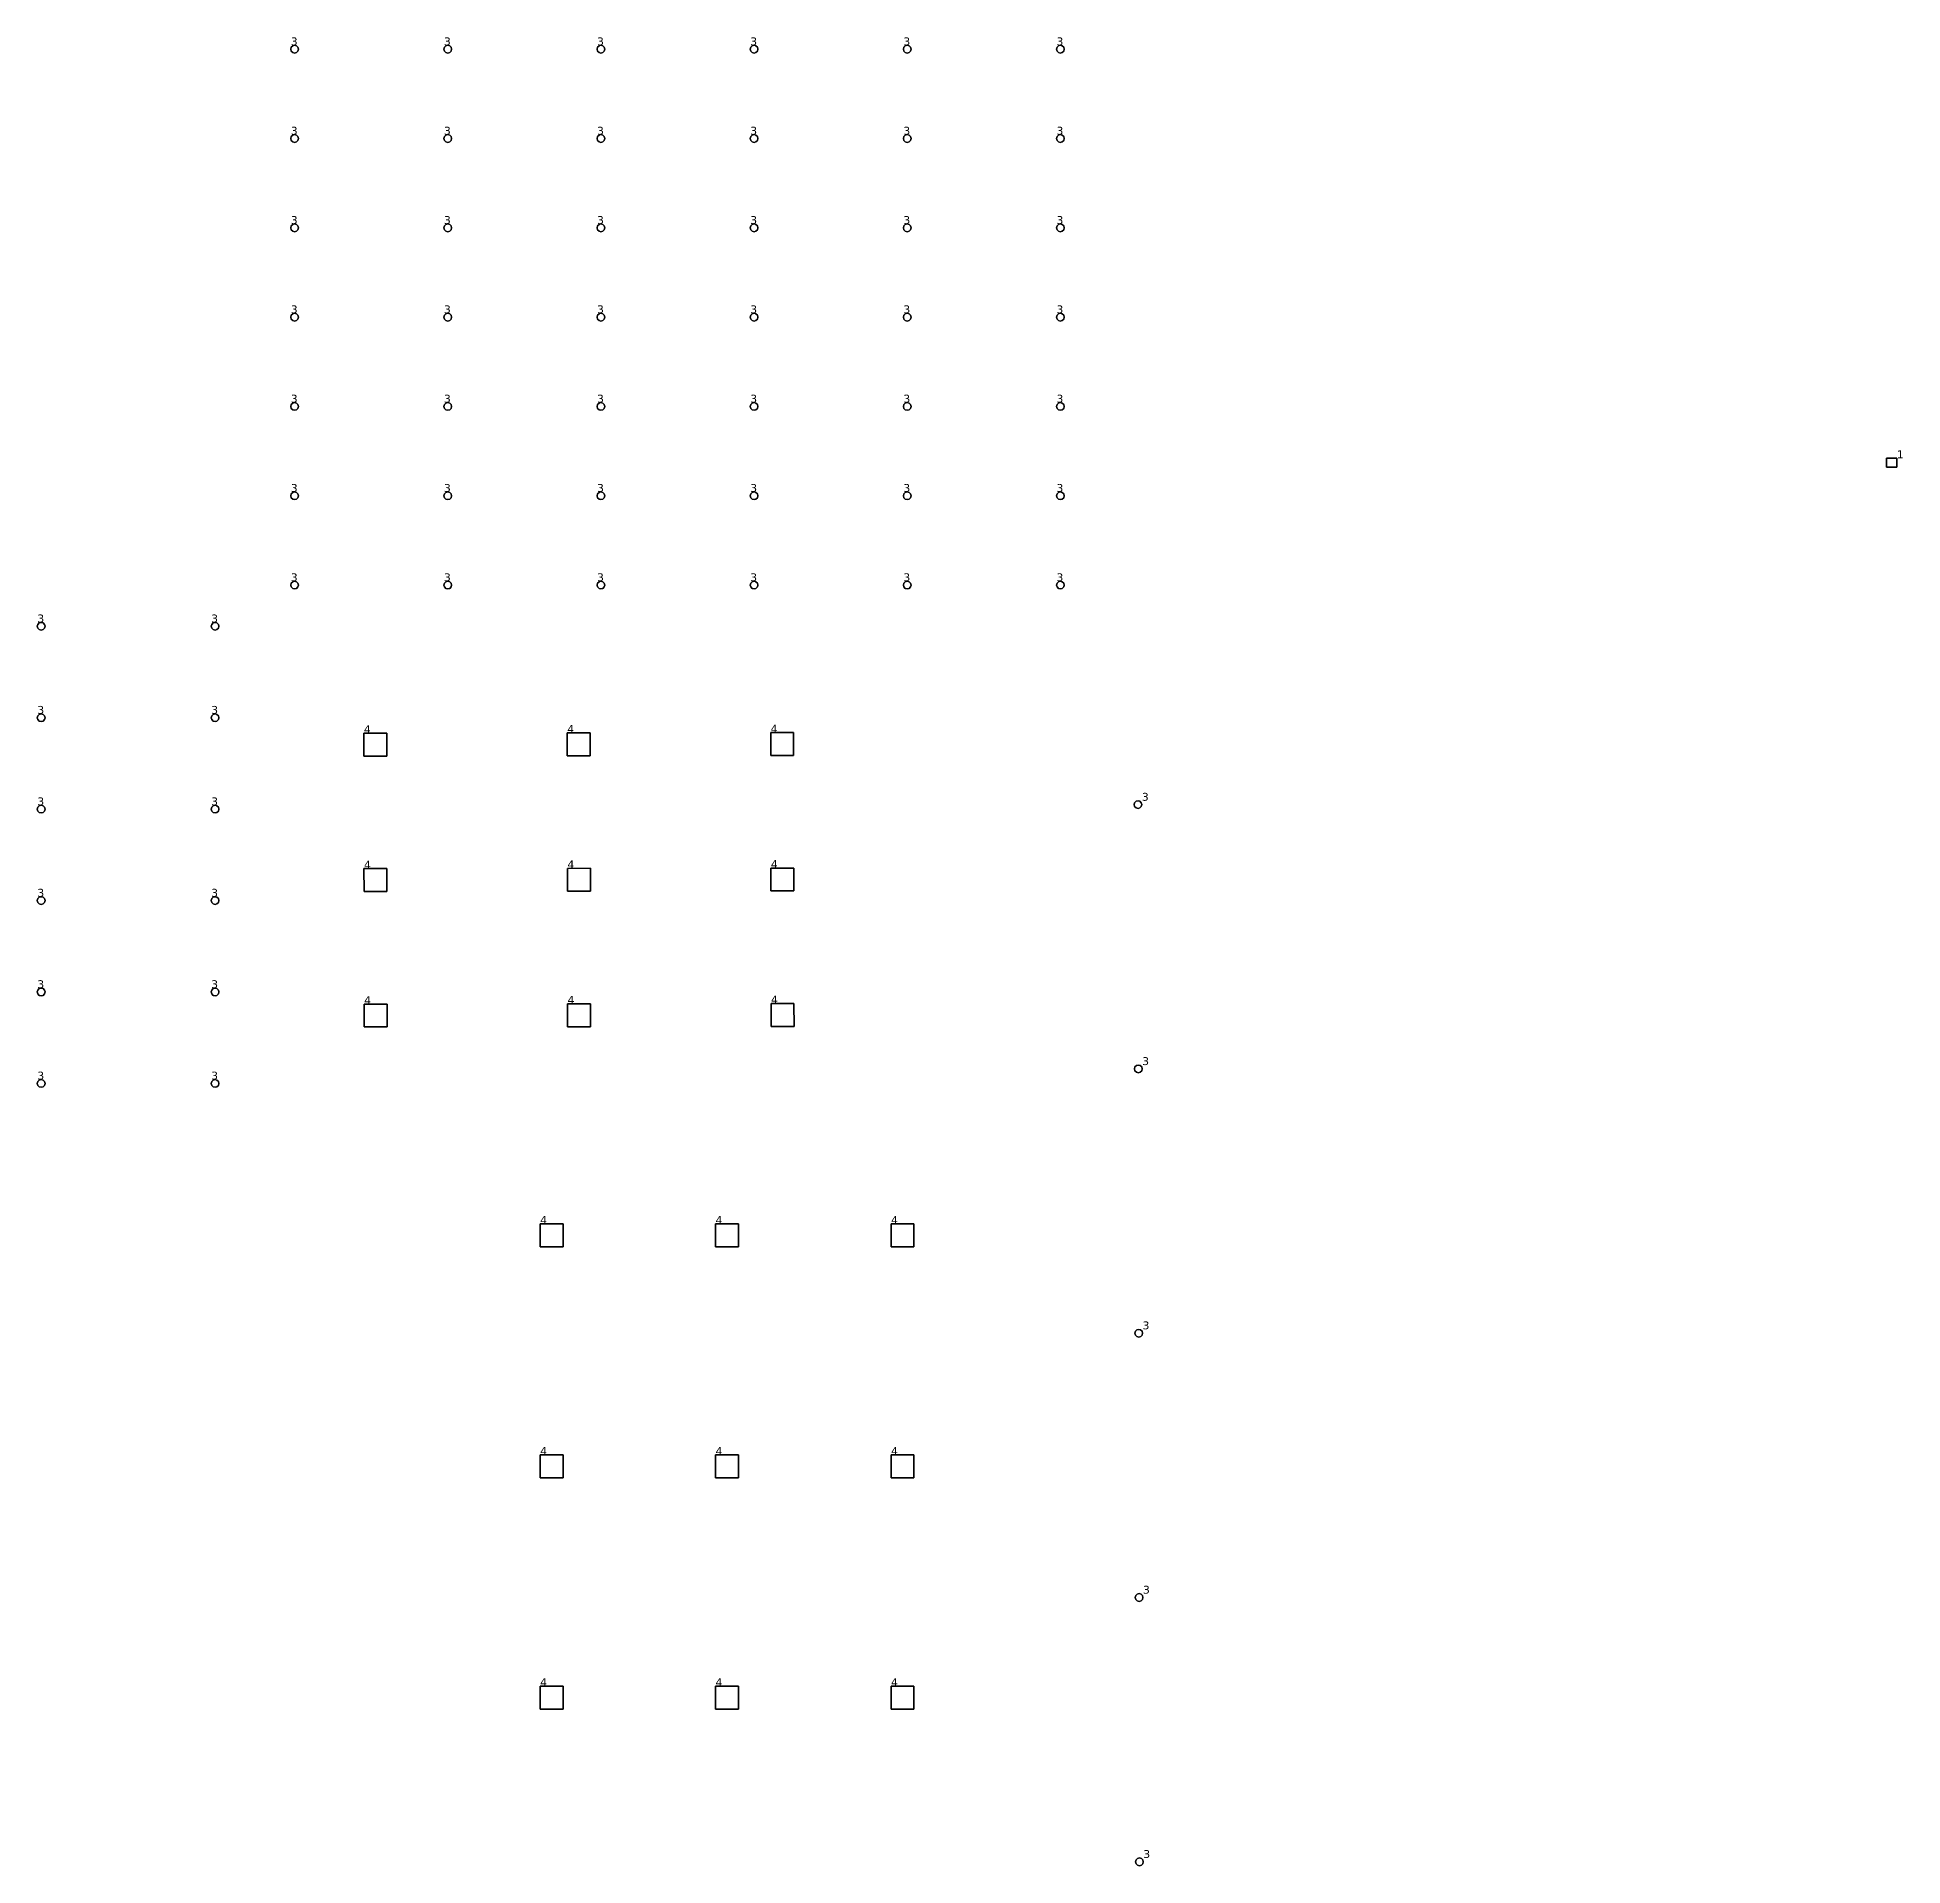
# Model space of a CAD drawing. Header units: inches. Extents: x -3 to 1235, y -1 to 963.
# Drawn here: x 7.08 to 49.75, y 85.91 to 127.73 of the extents above; entities that cross this region are included whole.
import ezdxf

# ---------------------------------------------------------------- set-up
doc = ezdxf.new("R2010")
doc.units = ezdxf.units.IN
doc.header["$MEASUREMENT"] = 0
doc.layers.add('DLX_TERR_LUM', color=7, linetype='Continuous', true_color=0x000000)
doc.layers.add('DLX_TERR_LUMKEY_IDX', color=7, linetype='Continuous', true_color=0x7f7f7f)
doc.styles.add('TableTextStyle', font='')
doc.styles.get('TableTextStyle').set_extended_font_data('VERDANA.TTF')

msp = doc.modelspace()

# ---------------------------------------------------------------- texts
at = {"layer": 'DLX_TERR_LUMKEY_IDX', "style": 'TableTextStyle'}
for s, p in [('3', (12.878, 127.546)), ('3', (16.381, 127.546)), ('3', (19.884, 127.546)), ('3', (23.388, 127.546)), ('3', (26.891, 127.546)), ('3', (30.394, 127.546)), ('3', (12.878, 125.503)), ('3', (16.381, 125.503)), ('3', (19.884, 125.503)), ('3', (23.388, 125.503)), ('3', (26.891, 125.503)), ('3', (30.394, 125.503)), ('3', (12.878, 123.46)), ('3', (16.381, 123.46)), ('3', (19.884, 123.46)), ('3', (23.388, 123.46)), ('3', (26.891, 123.46)), ('3', (30.394, 123.46)), ('3', (12.878, 121.417)), ('3', (16.381, 121.417)), ('3', (19.884, 121.417)), ('3', (23.388, 121.417)), ('3', (26.891, 121.417)), ('3', (30.394, 121.417)), ('3', (12.878, 119.374)), ('3', (16.381, 119.374)), ('3', (19.884, 119.374)), ('3', (23.388, 119.374)), ('3', (26.891, 119.374)), ('3', (30.394, 119.374)), ('1', (49.617, 118.1)), ('3', (12.878, 117.331)), ('3', (16.381, 117.331)), ('3', (19.884, 117.331)), ('3', (23.388, 117.331)), ('3', (26.891, 117.331)), ('3', (30.394, 117.331)), ('3', (12.878, 115.288)), ('3', (16.381, 115.288)), ('3', (19.884, 115.288)), ('3', (23.388, 115.288)), ('3', (26.891, 115.288)), ('3', (30.394, 115.288)), ('3', (7.08, 114.346)), ('3', (11.057, 114.346)), ('3', (7.08, 112.255)), ('3', (11.057, 112.255)), ('4', (14.549, 111.812)), ('4', (19.202, 111.819)), ('4', (23.856, 111.825)), ('3', (7.08, 110.163)), ('3', (11.057, 110.163)), ('3', (32.347, 110.267)), ('4', (14.553, 108.715)), ('4', (19.206, 108.721)), ('4', (23.86, 108.728)), ('3', (7.08, 108.072)), ('3', (11.057, 108.072)), ('3', (7.08, 105.981)), ('3', (11.057, 105.981)), ('4', (14.557, 105.617)), ('4', (19.211, 105.624)), ('4', (23.864, 105.63)), ('3', (32.355, 104.222)), ('3', (7.08, 103.89)), ('3', (11.057, 103.89)), ('4', (18.582, 100.588)), ('4', (22.595, 100.588)), ('4', (26.609, 100.588)), ('3', (32.363, 98.177)), ('4', (18.582, 95.303)), ('4', (22.595, 95.303)), ('4', (26.609, 95.303)), ('3', (32.372, 92.131)), ('4', (18.582, 90.017)), ('4', (22.595, 90.017)), ('4', (26.609, 90.017)), ('3', (32.38, 86.086))]:
    msp.add_text(s, height=0.18, dxfattribs=at).set_placement(p)

# ---------------------------------------------------------------- linework, layer by layer
at = {"layer": 'DLX_TERR_LUM'}
for points in [[(12.878, 127.457, 0), (12.89, 127.501, 0)], [(12.89, 127.501, 0), (12.878, 127.457, 0)], [(12.89, 127.501, 0), (12.878, 127.457, 0)], [(12.878, 127.457, 0), (12.89, 127.501, 0)], [(12.89, 127.413, 0), (12.878, 127.457, 0)], [(12.878, 127.457, 0), (12.878, 127.457, 0)], [(12.878, 127.457, 0), (12.89, 127.413, 0)], [(12.878, 127.457, 0), (12.878, 127.457, 0)], [(12.878, 127.457, 0), (12.89, 127.413, 0)], [(12.89, 127.413, 0), (12.878, 127.457, 0)], [(12.89, 127.501, 0), (12.922, 127.534, 0)], [(12.922, 127.534, 0), (12.89, 127.501, 0)], [(12.922, 127.534, 0), (12.89, 127.501, 0)], [(12.89, 127.501, 0), (12.922, 127.534, 0)], [(12.89, 127.501, 0), (12.89, 127.501, 0)], [(12.89, 127.501, 0), (12.89, 127.501, 0)], [(12.89, 127.413, 0), (12.89, 127.413, 0)], [(12.922, 127.381, 0), (12.89, 127.413, 0)], [(12.89, 127.413, 0), (12.89, 127.413, 0)], [(12.89, 127.413, 0), (12.922, 127.381, 0)], [(12.89, 127.413, 0), (12.922, 127.381, 0)], [(12.922, 127.381, 0), (12.89, 127.413, 0)], [(12.922, 127.534, 0), (12.966, 127.546, 0)], [(12.966, 127.546, 0), (12.922, 127.534, 0)], [(12.966, 127.546, 0), (12.922, 127.534, 0)], [(12.922, 127.534, 0), (12.966, 127.546, 0)], [(12.922, 127.534, 0), (12.922, 127.534, 0)], [(12.922, 127.534, 0), (12.922, 127.534, 0)], [(12.966, 127.369, 0), (12.922, 127.381, 0)], [(12.922, 127.381, 0), (12.922, 127.381, 0)], [(12.922, 127.381, 0), (12.966, 127.369, 0)], [(12.922, 127.381, 0), (12.922, 127.381, 0)], [(12.922, 127.381, 0), (12.966, 127.369, 0)], [(12.966, 127.369, 0), (12.922, 127.381, 0)], [(12.966, 127.546, 0), (12.966, 127.546, 0)], [(12.966, 127.546, 0), (13.011, 127.534, 0)], [(13.011, 127.534, 0), (12.966, 127.546, 0)], [(12.966, 127.546, 0), (12.966, 127.546, 0)], [(13.011, 127.534, 0), (12.966, 127.546, 0)], [(12.966, 127.546, 0), (13.011, 127.534, 0)], [(13.011, 127.381, 0), (12.966, 127.369, 0)], [(12.966, 127.369, 0), (13.011, 127.381, 0)], [(12.966, 127.369, 0), (13.011, 127.381, 0)], [(13.011, 127.381, 0), (12.966, 127.369, 0)], [(12.966, 127.369, 0), (12.966, 127.369, 0)], [(12.966, 127.369, 0), (12.966, 127.369, 0)], [(13.011, 127.534, 0), (13.011, 127.534, 0)], [(13.011, 127.534, 0), (13.043, 127.501, 0)], [(13.043, 127.501, 0), (13.011, 127.534, 0)], [(13.011, 127.534, 0), (13.011, 127.534, 0)], [(13.043, 127.501, 0), (13.011, 127.534, 0)], [(13.011, 127.534, 0), (13.043, 127.501, 0)], [(13.043, 127.413, 0), (13.011, 127.381, 0)], [(13.011, 127.381, 0), (13.043, 127.413, 0)], [(13.011, 127.381, 0), (13.043, 127.413, 0)], [(13.043, 127.413, 0), (13.011, 127.381, 0)], [(13.011, 127.381, 0), (13.011, 127.381, 0)], [(13.011, 127.381, 0), (13.011, 127.381, 0)], [(13.043, 127.501, 0), (13.043, 127.501, 0)], [(13.043, 127.501, 0), (13.055, 127.457, 0)], [(13.055, 127.457, 0), (13.043, 127.501, 0)], [(13.043, 127.501, 0), (13.043, 127.501, 0)], [(13.055, 127.457, 0), (13.043, 127.501, 0)], [(13.043, 127.501, 0), (13.055, 127.457, 0)], [(13.055, 127.457, 0), (13.043, 127.413, 0)], [(13.043, 127.413, 0), (13.055, 127.457, 0)], [(13.043, 127.413, 0), (13.055, 127.457, 0)], [(13.055, 127.457, 0), (13.043, 127.413, 0)], [(13.043, 127.413, 0), (13.043, 127.413, 0)], [(13.043, 127.413, 0), (13.043, 127.413, 0)], [(13.055, 127.457, 0), (13.055, 127.457, 0)], [(13.055, 127.457, 0), (13.055, 127.457, 0)], [(16.381, 127.457, 0), (16.393, 127.501, 0)], [(16.393, 127.501, 0), (16.381, 127.457, 0)], [(16.393, 127.501, 0), (16.381, 127.457, 0)], [(16.381, 127.457, 0), (16.393, 127.501, 0)], [(16.393, 127.413, 0), (16.381, 127.457, 0)], [(16.381, 127.457, 0), (16.381, 127.457, 0)], [(16.381, 127.457, 0), (16.393, 127.413, 0)], [(16.381, 127.457, 0), (16.381, 127.457, 0)], [(16.381, 127.457, 0), (16.393, 127.413, 0)], [(16.393, 127.413, 0), (16.381, 127.457, 0)], [(16.393, 127.501, 0), (16.425, 127.534, 0)], [(16.425, 127.534, 0), (16.393, 127.501, 0)], [(16.425, 127.534, 0), (16.393, 127.501, 0)], [(16.393, 127.501, 0), (16.425, 127.534, 0)], [(16.393, 127.501, 0), (16.393, 127.501, 0)], [(16.393, 127.501, 0), (16.393, 127.501, 0)], [(16.393, 127.413, 0), (16.393, 127.413, 0)], [(16.425, 127.381, 0), (16.393, 127.413, 0)], [(16.393, 127.413, 0), (16.393, 127.413, 0)], [(16.393, 127.413, 0), (16.425, 127.381, 0)], [(16.393, 127.413, 0), (16.425, 127.381, 0)], [(16.425, 127.381, 0), (16.393, 127.413, 0)], [(16.425, 127.534, 0), (16.47, 127.546, 0)], [(16.47, 127.546, 0), (16.425, 127.534, 0)], [(16.47, 127.546, 0), (16.425, 127.534, 0)], [(16.425, 127.534, 0), (16.47, 127.546, 0)], [(16.425, 127.534, 0), (16.425, 127.534, 0)], [(16.425, 127.534, 0), (16.425, 127.534, 0)], [(16.47, 127.369, 0), (16.425, 127.381, 0)], [(16.425, 127.381, 0), (16.425, 127.381, 0)], [(16.425, 127.381, 0), (16.47, 127.369, 0)], [(16.425, 127.381, 0), (16.425, 127.381, 0)], [(16.425, 127.381, 0), (16.47, 127.369, 0)], [(16.47, 127.369, 0), (16.425, 127.381, 0)], [(16.47, 127.546, 0), (16.47, 127.546, 0)], [(16.47, 127.546, 0), (16.514, 127.534, 0)], [(16.514, 127.534, 0), (16.47, 127.546, 0)], [(16.47, 127.546, 0), (16.47, 127.546, 0)], [(16.514, 127.534, 0), (16.47, 127.546, 0)], [(16.47, 127.546, 0), (16.514, 127.534, 0)], [(16.514, 127.381, 0), (16.47, 127.369, 0)], [(16.47, 127.369, 0), (16.514, 127.381, 0)], [(16.47, 127.369, 0), (16.514, 127.381, 0)], [(16.514, 127.381, 0), (16.47, 127.369, 0)], [(16.47, 127.369, 0), (16.47, 127.369, 0)], [(16.47, 127.369, 0), (16.47, 127.369, 0)], [(16.514, 127.534, 0), (16.514, 127.534, 0)], [(16.514, 127.534, 0), (16.546, 127.501, 0)], [(16.546, 127.501, 0), (16.514, 127.534, 0)], [(16.514, 127.534, 0), (16.514, 127.534, 0)], [(16.546, 127.501, 0), (16.514, 127.534, 0)], [(16.514, 127.534, 0), (16.546, 127.501, 0)], [(16.546, 127.413, 0), (16.514, 127.381, 0)], [(16.514, 127.381, 0), (16.546, 127.413, 0)], [(16.514, 127.381, 0), (16.546, 127.413, 0)], [(16.546, 127.413, 0), (16.514, 127.381, 0)], [(16.514, 127.381, 0), (16.514, 127.381, 0)], [(16.514, 127.381, 0), (16.514, 127.381, 0)], [(16.546, 127.501, 0), (16.546, 127.501, 0)], [(16.546, 127.501, 0), (16.558, 127.457, 0)], [(16.558, 127.457, 0), (16.546, 127.501, 0)], [(16.546, 127.501, 0), (16.546, 127.501, 0)], [(16.558, 127.457, 0), (16.546, 127.501, 0)], [(16.546, 127.501, 0), (16.558, 127.457, 0)], [(16.558, 127.457, 0), (16.546, 127.413, 0)], [(16.546, 127.413, 0), (16.558, 127.457, 0)], [(16.546, 127.413, 0), (16.558, 127.457, 0)], [(16.558, 127.457, 0), (16.546, 127.413, 0)], [(16.546, 127.413, 0), (16.546, 127.413, 0)], [(16.546, 127.413, 0), (16.546, 127.413, 0)], [(16.558, 127.457, 0), (16.558, 127.457, 0)], [(16.558, 127.457, 0), (16.558, 127.457, 0)], [(19.884, 127.457, 0), (19.896, 127.501, 0)], [(19.896, 127.501, 0), (19.884, 127.457, 0)], [(19.896, 127.501, 0), (19.884, 127.457, 0)], [(19.884, 127.457, 0), (19.896, 127.501, 0)], [(19.896, 127.413, 0), (19.884, 127.457, 0)], [(19.884, 127.457, 0), (19.884, 127.457, 0)], [(19.884, 127.457, 0), (19.896, 127.413, 0)], [(19.884, 127.457, 0), (19.884, 127.457, 0)], [(19.884, 127.457, 0), (19.896, 127.413, 0)], [(19.896, 127.413, 0), (19.884, 127.457, 0)], [(19.896, 127.501, 0), (19.929, 127.534, 0)], [(19.929, 127.534, 0), (19.896, 127.501, 0)], [(19.929, 127.534, 0), (19.896, 127.501, 0)], [(19.896, 127.501, 0), (19.929, 127.534, 0)], [(19.896, 127.501, 0), (19.896, 127.501, 0)], [(19.896, 127.501, 0), (19.896, 127.501, 0)], [(19.896, 127.413, 0), (19.896, 127.413, 0)], [(19.929, 127.381, 0), (19.896, 127.413, 0)], [(19.896, 127.413, 0), (19.896, 127.413, 0)], [(19.896, 127.413, 0), (19.929, 127.381, 0)], [(19.896, 127.413, 0), (19.929, 127.381, 0)], [(19.929, 127.381, 0), (19.896, 127.413, 0)], [(19.929, 127.534, 0), (19.973, 127.546, 0)], [(19.973, 127.546, 0), (19.929, 127.534, 0)], [(19.973, 127.546, 0), (19.929, 127.534, 0)], [(19.929, 127.534, 0), (19.973, 127.546, 0)], [(19.929, 127.534, 0), (19.929, 127.534, 0)], [(19.929, 127.534, 0), (19.929, 127.534, 0)], [(19.973, 127.369, 0), (19.929, 127.381, 0)], [(19.929, 127.381, 0), (19.929, 127.381, 0)], [(19.929, 127.381, 0), (19.973, 127.369, 0)], [(19.929, 127.381, 0), (19.929, 127.381, 0)], [(19.929, 127.381, 0), (19.973, 127.369, 0)], [(19.973, 127.369, 0), (19.929, 127.381, 0)], [(19.973, 127.546, 0), (19.973, 127.546, 0)], [(19.973, 127.546, 0), (20.017, 127.534, 0)], [(20.017, 127.534, 0), (19.973, 127.546, 0)], [(19.973, 127.546, 0), (19.973, 127.546, 0)], [(20.017, 127.534, 0), (19.973, 127.546, 0)], [(19.973, 127.546, 0), (20.017, 127.534, 0)], [(20.017, 127.381, 0), (19.973, 127.369, 0)], [(19.973, 127.369, 0), (20.017, 127.381, 0)], [(19.973, 127.369, 0), (20.017, 127.381, 0)], [(20.017, 127.381, 0), (19.973, 127.369, 0)], [(19.973, 127.369, 0), (19.973, 127.369, 0)], [(19.973, 127.369, 0), (19.973, 127.369, 0)], [(20.017, 127.534, 0), (20.017, 127.534, 0)], [(20.017, 127.534, 0), (20.049, 127.501, 0)], [(20.049, 127.501, 0), (20.017, 127.534, 0)], [(20.017, 127.534, 0), (20.017, 127.534, 0)], [(20.049, 127.501, 0), (20.017, 127.534, 0)], [(20.017, 127.534, 0), (20.049, 127.501, 0)], [(20.049, 127.413, 0), (20.017, 127.381, 0)], [(20.017, 127.381, 0), (20.049, 127.413, 0)], [(20.017, 127.381, 0), (20.049, 127.413, 0)], [(20.049, 127.413, 0), (20.017, 127.381, 0)], [(20.017, 127.381, 0), (20.017, 127.381, 0)], [(20.017, 127.381, 0), (20.017, 127.381, 0)], [(20.049, 127.501, 0), (20.049, 127.501, 0)], [(20.049, 127.501, 0), (20.061, 127.457, 0)], [(20.061, 127.457, 0), (20.049, 127.501, 0)], [(20.049, 127.501, 0), (20.049, 127.501, 0)], [(20.061, 127.457, 0), (20.049, 127.501, 0)], [(20.049, 127.501, 0), (20.061, 127.457, 0)], [(20.061, 127.457, 0), (20.049, 127.413, 0)], [(20.049, 127.413, 0), (20.061, 127.457, 0)], [(20.049, 127.413, 0), (20.061, 127.457, 0)], [(20.061, 127.457, 0), (20.049, 127.413, 0)], [(20.049, 127.413, 0), (20.049, 127.413, 0)], [(20.049, 127.413, 0), (20.049, 127.413, 0)], [(20.061, 127.457, 0), (20.061, 127.457, 0)], [(20.061, 127.457, 0), (20.061, 127.457, 0)], [(23.388, 127.457, 0), (23.399, 127.501, 0)], [(23.399, 127.501, 0), (23.388, 127.457, 0)], [(23.399, 127.501, 0), (23.388, 127.457, 0)], [(23.388, 127.457, 0), (23.399, 127.501, 0)], [(23.399, 127.413, 0), (23.388, 127.457, 0)], [(23.388, 127.457, 0), (23.388, 127.457, 0)], [(23.388, 127.457, 0), (23.399, 127.413, 0)], [(23.388, 127.457, 0), (23.388, 127.457, 0)], [(23.388, 127.457, 0), (23.399, 127.413, 0)], [(23.399, 127.413, 0), (23.388, 127.457, 0)], [(23.399, 127.501, 0), (23.432, 127.534, 0)], [(23.432, 127.534, 0), (23.399, 127.501, 0)], [(23.432, 127.534, 0), (23.399, 127.501, 0)], [(23.399, 127.501, 0), (23.432, 127.534, 0)], [(23.399, 127.501, 0), (23.399, 127.501, 0)], [(23.399, 127.501, 0), (23.399, 127.501, 0)], [(23.399, 127.413, 0), (23.399, 127.413, 0)], [(23.432, 127.381, 0), (23.399, 127.413, 0)], [(23.399, 127.413, 0), (23.399, 127.413, 0)], [(23.399, 127.413, 0), (23.432, 127.381, 0)], [(23.399, 127.413, 0), (23.432, 127.381, 0)], [(23.432, 127.381, 0), (23.399, 127.413, 0)], [(23.432, 127.534, 0), (23.476, 127.546, 0)], [(23.476, 127.546, 0), (23.432, 127.534, 0)], [(23.476, 127.546, 0), (23.432, 127.534, 0)], [(23.432, 127.534, 0), (23.476, 127.546, 0)], [(23.432, 127.534, 0), (23.432, 127.534, 0)], [(23.432, 127.534, 0), (23.432, 127.534, 0)], [(23.476, 127.369, 0), (23.432, 127.381, 0)], [(23.432, 127.381, 0), (23.432, 127.381, 0)], [(23.432, 127.381, 0), (23.476, 127.369, 0)], [(23.432, 127.381, 0), (23.432, 127.381, 0)], [(23.432, 127.381, 0), (23.476, 127.369, 0)], [(23.476, 127.369, 0), (23.432, 127.381, 0)], [(23.476, 127.546, 0), (23.476, 127.546, 0)], [(23.476, 127.546, 0), (23.52, 127.534, 0)], [(23.52, 127.534, 0), (23.476, 127.546, 0)], [(23.476, 127.546, 0), (23.476, 127.546, 0)], [(23.52, 127.534, 0), (23.476, 127.546, 0)], [(23.476, 127.546, 0), (23.52, 127.534, 0)], [(23.52, 127.381, 0), (23.476, 127.369, 0)], [(23.476, 127.369, 0), (23.52, 127.381, 0)], [(23.476, 127.369, 0), (23.52, 127.381, 0)], [(23.52, 127.381, 0), (23.476, 127.369, 0)], [(23.476, 127.369, 0), (23.476, 127.369, 0)], [(23.476, 127.369, 0), (23.476, 127.369, 0)], [(23.52, 127.534, 0), (23.52, 127.534, 0)], [(23.52, 127.534, 0), (23.553, 127.501, 0)], [(23.553, 127.501, 0), (23.52, 127.534, 0)], [(23.52, 127.534, 0), (23.52, 127.534, 0)], [(23.553, 127.501, 0), (23.52, 127.534, 0)], [(23.52, 127.534, 0), (23.553, 127.501, 0)], [(23.553, 127.413, 0), (23.52, 127.381, 0)], [(23.52, 127.381, 0), (23.553, 127.413, 0)], [(23.52, 127.381, 0), (23.553, 127.413, 0)], [(23.553, 127.413, 0), (23.52, 127.381, 0)], [(23.52, 127.381, 0), (23.52, 127.381, 0)], [(23.52, 127.381, 0), (23.52, 127.381, 0)], [(23.553, 127.501, 0), (23.553, 127.501, 0)], [(23.553, 127.501, 0), (23.564, 127.457, 0)], [(23.564, 127.457, 0), (23.553, 127.501, 0)], [(23.553, 127.501, 0), (23.553, 127.501, 0)], [(23.564, 127.457, 0), (23.553, 127.501, 0)], [(23.553, 127.501, 0), (23.564, 127.457, 0)], [(23.564, 127.457, 0), (23.553, 127.413, 0)], [(23.553, 127.413, 0), (23.564, 127.457, 0)], [(23.553, 127.413, 0), (23.564, 127.457, 0)], [(23.564, 127.457, 0), (23.553, 127.413, 0)], [(23.553, 127.413, 0), (23.553, 127.413, 0)], [(23.553, 127.413, 0), (23.553, 127.413, 0)], [(23.564, 127.457, 0), (23.564, 127.457, 0)], [(23.564, 127.457, 0), (23.564, 127.457, 0)], [(26.891, 127.457, 0), (26.903, 127.501, 0)], [(26.903, 127.501, 0), (26.891, 127.457, 0)], [(26.903, 127.501, 0), (26.891, 127.457, 0)], [(26.891, 127.457, 0), (26.903, 127.501, 0)], [(26.903, 127.413, 0), (26.891, 127.457, 0)], [(26.891, 127.457, 0), (26.891, 127.457, 0)], [(26.891, 127.457, 0), (26.903, 127.413, 0)], [(26.891, 127.457, 0), (26.891, 127.457, 0)], [(26.891, 127.457, 0), (26.903, 127.413, 0)], [(26.903, 127.413, 0), (26.891, 127.457, 0)], [(26.903, 127.501, 0), (26.935, 127.534, 0)], [(26.935, 127.534, 0), (26.903, 127.501, 0)], [(26.935, 127.534, 0), (26.903, 127.501, 0)], [(26.903, 127.501, 0), (26.935, 127.534, 0)], [(26.903, 127.501, 0), (26.903, 127.501, 0)], [(26.903, 127.501, 0), (26.903, 127.501, 0)], [(26.903, 127.413, 0), (26.903, 127.413, 0)], [(26.935, 127.381, 0), (26.903, 127.413, 0)], [(26.903, 127.413, 0), (26.903, 127.413, 0)], [(26.903, 127.413, 0), (26.935, 127.381, 0)], [(26.903, 127.413, 0), (26.935, 127.381, 0)], [(26.935, 127.381, 0), (26.903, 127.413, 0)], [(26.935, 127.534, 0), (26.979, 127.546, 0)], [(26.979, 127.546, 0), (26.935, 127.534, 0)], [(26.979, 127.546, 0), (26.935, 127.534, 0)], [(26.935, 127.534, 0), (26.979, 127.546, 0)], [(26.935, 127.534, 0), (26.935, 127.534, 0)], [(26.935, 127.534, 0), (26.935, 127.534, 0)], [(26.979, 127.369, 0), (26.935, 127.381, 0)], [(26.935, 127.381, 0), (26.935, 127.381, 0)], [(26.935, 127.381, 0), (26.979, 127.369, 0)], [(26.935, 127.381, 0), (26.935, 127.381, 0)], [(26.935, 127.381, 0), (26.979, 127.369, 0)], [(26.979, 127.369, 0), (26.935, 127.381, 0)], [(26.979, 127.546, 0), (26.979, 127.546, 0)], [(26.979, 127.546, 0), (27.023, 127.534, 0)], [(27.023, 127.534, 0), (26.979, 127.546, 0)], [(26.979, 127.546, 0), (26.979, 127.546, 0)], [(27.023, 127.534, 0), (26.979, 127.546, 0)], [(26.979, 127.546, 0), (27.023, 127.534, 0)], [(27.023, 127.381, 0), (26.979, 127.369, 0)], [(26.979, 127.369, 0), (27.023, 127.381, 0)], [(26.979, 127.369, 0), (27.023, 127.381, 0)], [(27.023, 127.381, 0), (26.979, 127.369, 0)], [(26.979, 127.369, 0), (26.979, 127.369, 0)], [(26.979, 127.369, 0), (26.979, 127.369, 0)], [(27.023, 127.534, 0), (27.023, 127.534, 0)], [(27.023, 127.534, 0), (27.056, 127.501, 0)], [(27.056, 127.501, 0), (27.023, 127.534, 0)], [(27.023, 127.534, 0), (27.023, 127.534, 0)], [(27.056, 127.501, 0), (27.023, 127.534, 0)], [(27.023, 127.534, 0), (27.056, 127.501, 0)], [(27.056, 127.413, 0), (27.023, 127.381, 0)], [(27.023, 127.381, 0), (27.056, 127.413, 0)], [(27.023, 127.381, 0), (27.056, 127.413, 0)], [(27.056, 127.413, 0), (27.023, 127.381, 0)], [(27.023, 127.381, 0), (27.023, 127.381, 0)], [(27.023, 127.381, 0), (27.023, 127.381, 0)], [(27.056, 127.501, 0), (27.056, 127.501, 0)], [(27.056, 127.501, 0), (27.068, 127.457, 0)], [(27.068, 127.457, 0), (27.056, 127.501, 0)], [(27.056, 127.501, 0), (27.056, 127.501, 0)], [(27.068, 127.457, 0), (27.056, 127.501, 0)], [(27.056, 127.501, 0), (27.068, 127.457, 0)], [(27.068, 127.457, 0), (27.056, 127.413, 0)], [(27.056, 127.413, 0), (27.068, 127.457, 0)], [(27.056, 127.413, 0), (27.068, 127.457, 0)], [(27.068, 127.457, 0), (27.056, 127.413, 0)], [(27.056, 127.413, 0), (27.056, 127.413, 0)], [(27.056, 127.413, 0), (27.056, 127.413, 0)], [(27.068, 127.457, 0), (27.068, 127.457, 0)], [(27.068, 127.457, 0), (27.068, 127.457, 0)], [(30.394, 127.457, 0), (30.406, 127.501, 0)], [(30.406, 127.501, 0), (30.394, 127.457, 0)], [(30.406, 127.501, 0), (30.394, 127.457, 0)], [(30.394, 127.457, 0), (30.406, 127.501, 0)], [(30.406, 127.413, 0), (30.394, 127.457, 0)], [(30.394, 127.457, 0), (30.394, 127.457, 0)], [(30.394, 127.457, 0), (30.406, 127.413, 0)], [(30.394, 127.457, 0), (30.394, 127.457, 0)], [(30.394, 127.457, 0), (30.406, 127.413, 0)], [(30.406, 127.413, 0), (30.394, 127.457, 0)], [(30.406, 127.501, 0), (30.438, 127.534, 0)], [(30.438, 127.534, 0), (30.406, 127.501, 0)], [(30.438, 127.534, 0), (30.406, 127.501, 0)], [(30.406, 127.501, 0), (30.438, 127.534, 0)], [(30.406, 127.501, 0), (30.406, 127.501, 0)], [(30.406, 127.501, 0), (30.406, 127.501, 0)], [(30.406, 127.413, 0), (30.406, 127.413, 0)], [(30.438, 127.381, 0), (30.406, 127.413, 0)], [(30.406, 127.413, 0), (30.406, 127.413, 0)], [(30.406, 127.413, 0), (30.438, 127.381, 0)], [(30.406, 127.413, 0), (30.438, 127.381, 0)], [(30.438, 127.381, 0), (30.406, 127.413, 0)], [(30.438, 127.534, 0), (30.482, 127.546, 0)], [(30.482, 127.546, 0), (30.438, 127.534, 0)], [(30.482, 127.546, 0), (30.438, 127.534, 0)], [(30.438, 127.534, 0), (30.482, 127.546, 0)], [(30.438, 127.534, 0), (30.438, 127.534, 0)], [(30.438, 127.534, 0), (30.438, 127.534, 0)], [(30.482, 127.369, 0), (30.438, 127.381, 0)], [(30.438, 127.381, 0), (30.438, 127.381, 0)], [(30.438, 127.381, 0), (30.482, 127.369, 0)], [(30.438, 127.381, 0), (30.438, 127.381, 0)], [(30.438, 127.381, 0), (30.482, 127.369, 0)], [(30.482, 127.369, 0), (30.438, 127.381, 0)], [(30.482, 127.546, 0), (30.482, 127.546, 0)], [(30.482, 127.546, 0), (30.526, 127.534, 0)], [(30.526, 127.534, 0), (30.482, 127.546, 0)], [(30.482, 127.546, 0), (30.482, 127.546, 0)], [(30.526, 127.534, 0), (30.482, 127.546, 0)], [(30.482, 127.546, 0), (30.526, 127.534, 0)], [(30.526, 127.381, 0), (30.482, 127.369, 0)], [(30.482, 127.369, 0), (30.526, 127.381, 0)], [(30.482, 127.369, 0), (30.526, 127.381, 0)], [(30.526, 127.381, 0), (30.482, 127.369, 0)], [(30.482, 127.369, 0), (30.482, 127.369, 0)], [(30.482, 127.369, 0), (30.482, 127.369, 0)], [(30.526, 127.534, 0), (30.526, 127.534, 0)], [(30.526, 127.534, 0), (30.559, 127.501, 0)], [(30.559, 127.501, 0), (30.526, 127.534, 0)], [(30.526, 127.534, 0), (30.526, 127.534, 0)], [(30.559, 127.501, 0), (30.526, 127.534, 0)], [(30.526, 127.534, 0), (30.559, 127.501, 0)], [(30.559, 127.413, 0), (30.526, 127.381, 0)], [(30.526, 127.381, 0), (30.559, 127.413, 0)], [(30.526, 127.381, 0), (30.559, 127.413, 0)], [(30.559, 127.413, 0), (30.526, 127.381, 0)], [(30.526, 127.381, 0), (30.526, 127.381, 0)], [(30.526, 127.381, 0), (30.526, 127.381, 0)], [(30.559, 127.501, 0), (30.559, 127.501, 0)], [(30.559, 127.501, 0), (30.571, 127.457, 0)], [(30.571, 127.457, 0), (30.559, 127.501, 0)], [(30.559, 127.501, 0), (30.559, 127.501, 0)], [(30.571, 127.457, 0), (30.559, 127.501, 0)], [(30.559, 127.501, 0), (30.571, 127.457, 0)], [(30.571, 127.457, 0), (30.559, 127.413, 0)], [(30.559, 127.413, 0), (30.571, 127.457, 0)], [(30.559, 127.413, 0), (30.571, 127.457, 0)], [(30.571, 127.457, 0), (30.559, 127.413, 0)], [(30.559, 127.413, 0), (30.559, 127.413, 0)], [(30.559, 127.413, 0), (30.559, 127.413, 0)], [(30.571, 127.457, 0), (30.571, 127.457, 0)], [(30.571, 127.457, 0), (30.571, 127.457, 0)], [(12.878, 125.414, 0), (12.89, 125.459, 0)], [(12.89, 125.459, 0), (12.878, 125.414, 0)], [(12.89, 125.459, 0), (12.878, 125.414, 0)], [(12.878, 125.414, 0), (12.89, 125.459, 0)], [(12.89, 125.459, 0), (12.922, 125.491, 0)], [(12.922, 125.491, 0), (12.89, 125.459, 0)], [(12.922, 125.491, 0), (12.89, 125.459, 0)], [(12.89, 125.459, 0), (12.922, 125.491, 0)], [(12.89, 125.459, 0), (12.89, 125.459, 0)], [(12.89, 125.459, 0), (12.89, 125.459, 0)], [(12.922, 125.491, 0), (12.966, 125.503, 0)], [(12.966, 125.503, 0), (12.922, 125.491, 0)], [(12.966, 125.503, 0), (12.922, 125.491, 0)], [(12.922, 125.491, 0), (12.966, 125.503, 0)], [(12.922, 125.491, 0), (12.922, 125.491, 0)], [(12.922, 125.491, 0), (12.922, 125.491, 0)], [(12.966, 125.503, 0), (12.966, 125.503, 0)], [(12.966, 125.503, 0), (13.011, 125.491, 0)], [(13.011, 125.491, 0), (12.966, 125.503, 0)], [(12.966, 125.503, 0), (12.966, 125.503, 0)], [(13.011, 125.491, 0), (12.966, 125.503, 0)], [(12.966, 125.503, 0), (13.011, 125.491, 0)], [(13.011, 125.491, 0), (13.011, 125.491, 0)], [(13.011, 125.491, 0), (13.043, 125.459, 0)], [(13.043, 125.459, 0), (13.011, 125.491, 0)], [(13.011, 125.491, 0), (13.011, 125.491, 0)], [(13.043, 125.459, 0), (13.011, 125.491, 0)], [(13.011, 125.491, 0), (13.043, 125.459, 0)], [(13.043, 125.459, 0), (13.043, 125.459, 0)], [(13.043, 125.459, 0), (13.055, 125.414, 0)], [(13.055, 125.414, 0), (13.043, 125.459, 0)], [(13.043, 125.459, 0), (13.043, 125.459, 0)], [(13.055, 125.414, 0), (13.043, 125.459, 0)], [(13.043, 125.459, 0), (13.055, 125.414, 0)], [(16.381, 125.414, 0), (16.393, 125.459, 0)], [(16.393, 125.459, 0), (16.381, 125.414, 0)], [(16.393, 125.459, 0), (16.381, 125.414, 0)], [(16.381, 125.414, 0), (16.393, 125.459, 0)], [(16.393, 125.459, 0), (16.425, 125.491, 0)], [(16.425, 125.491, 0), (16.393, 125.459, 0)], [(16.425, 125.491, 0), (16.393, 125.459, 0)], [(16.393, 125.459, 0), (16.425, 125.491, 0)], [(16.393, 125.459, 0), (16.393, 125.459, 0)], [(16.393, 125.459, 0), (16.393, 125.459, 0)], [(16.425, 125.491, 0), (16.47, 125.503, 0)], [(16.47, 125.503, 0), (16.425, 125.491, 0)], [(16.47, 125.503, 0), (16.425, 125.491, 0)], [(16.425, 125.491, 0), (16.47, 125.503, 0)], [(16.425, 125.491, 0), (16.425, 125.491, 0)], [(16.425, 125.491, 0), (16.425, 125.491, 0)], [(16.47, 125.503, 0), (16.47, 125.503, 0)], [(16.47, 125.503, 0), (16.514, 125.491, 0)], [(16.514, 125.491, 0), (16.47, 125.503, 0)], [(16.47, 125.503, 0), (16.47, 125.503, 0)], [(16.514, 125.491, 0), (16.47, 125.503, 0)], [(16.47, 125.503, 0), (16.514, 125.491, 0)], [(16.514, 125.491, 0), (16.514, 125.491, 0)], [(16.514, 125.491, 0), (16.546, 125.459, 0)], [(16.546, 125.459, 0), (16.514, 125.491, 0)], [(16.514, 125.491, 0), (16.514, 125.491, 0)], [(16.546, 125.459, 0), (16.514, 125.491, 0)], [(16.514, 125.491, 0), (16.546, 125.459, 0)], [(16.546, 125.459, 0), (16.546, 125.459, 0)], [(16.546, 125.459, 0), (16.558, 125.414, 0)], [(16.558, 125.414, 0), (16.546, 125.459, 0)], [(16.546, 125.459, 0), (16.546, 125.459, 0)], [(16.558, 125.414, 0), (16.546, 125.459, 0)], [(16.546, 125.459, 0), (16.558, 125.414, 0)], [(19.884, 125.414, 0), (19.896, 125.459, 0)], [(19.896, 125.459, 0), (19.884, 125.414, 0)], [(19.896, 125.459, 0), (19.884, 125.414, 0)], [(19.884, 125.414, 0), (19.896, 125.459, 0)], [(19.896, 125.459, 0), (19.929, 125.491, 0)], [(19.929, 125.491, 0), (19.896, 125.459, 0)], [(19.929, 125.491, 0), (19.896, 125.459, 0)], [(19.896, 125.459, 0), (19.929, 125.491, 0)], [(19.896, 125.459, 0), (19.896, 125.459, 0)], [(19.896, 125.459, 0), (19.896, 125.459, 0)], [(19.929, 125.491, 0), (19.973, 125.503, 0)], [(19.973, 125.503, 0), (19.929, 125.491, 0)], [(19.973, 125.503, 0), (19.929, 125.491, 0)], [(19.929, 125.491, 0), (19.973, 125.503, 0)], [(19.929, 125.491, 0), (19.929, 125.491, 0)], [(19.929, 125.491, 0), (19.929, 125.491, 0)], [(19.973, 125.503, 0), (19.973, 125.503, 0)], [(19.973, 125.503, 0), (20.017, 125.491, 0)], [(20.017, 125.491, 0), (19.973, 125.503, 0)], [(19.973, 125.503, 0), (19.973, 125.503, 0)], [(20.017, 125.491, 0), (19.973, 125.503, 0)], [(19.973, 125.503, 0), (20.017, 125.491, 0)], [(20.017, 125.491, 0), (20.017, 125.491, 0)], [(20.017, 125.491, 0), (20.049, 125.459, 0)], [(20.049, 125.459, 0), (20.017, 125.491, 0)], [(20.017, 125.491, 0), (20.017, 125.491, 0)], [(20.049, 125.459, 0), (20.017, 125.491, 0)], [(20.017, 125.491, 0), (20.049, 125.459, 0)], [(20.049, 125.459, 0), (20.049, 125.459, 0)], [(20.049, 125.459, 0), (20.061, 125.414, 0)], [(20.061, 125.414, 0), (20.049, 125.459, 0)], [(20.049, 125.459, 0), (20.049, 125.459, 0)], [(20.061, 125.414, 0), (20.049, 125.459, 0)], [(20.049, 125.459, 0), (20.061, 125.414, 0)], [(23.388, 125.414, 0), (23.399, 125.459, 0)], [(23.399, 125.459, 0), (23.388, 125.414, 0)], [(23.399, 125.459, 0), (23.388, 125.414, 0)], [(23.388, 125.414, 0), (23.399, 125.459, 0)], [(23.399, 125.459, 0), (23.432, 125.491, 0)], [(23.432, 125.491, 0), (23.399, 125.459, 0)], [(23.432, 125.491, 0), (23.399, 125.459, 0)], [(23.399, 125.459, 0), (23.432, 125.491, 0)], [(23.399, 125.459, 0), (23.399, 125.459, 0)], [(23.399, 125.459, 0), (23.399, 125.459, 0)], [(23.432, 125.491, 0), (23.476, 125.503, 0)], [(23.476, 125.503, 0), (23.432, 125.491, 0)], [(23.476, 125.503, 0), (23.432, 125.491, 0)], [(23.432, 125.491, 0), (23.476, 125.503, 0)], [(23.432, 125.491, 0), (23.432, 125.491, 0)], [(23.432, 125.491, 0), (23.432, 125.491, 0)], [(23.476, 125.503, 0), (23.476, 125.503, 0)], [(23.476, 125.503, 0), (23.52, 125.491, 0)], [(23.52, 125.491, 0), (23.476, 125.503, 0)], [(23.476, 125.503, 0), (23.476, 125.503, 0)], [(23.52, 125.491, 0), (23.476, 125.503, 0)], [(23.476, 125.503, 0), (23.52, 125.491, 0)], [(23.52, 125.491, 0), (23.52, 125.491, 0)], [(23.52, 125.491, 0), (23.553, 125.459, 0)], [(23.553, 125.459, 0), (23.52, 125.491, 0)], [(23.52, 125.491, 0), (23.52, 125.491, 0)], [(23.553, 125.459, 0), (23.52, 125.491, 0)], [(23.52, 125.491, 0), (23.553, 125.459, 0)], [(23.553, 125.459, 0), (23.553, 125.459, 0)], [(23.553, 125.459, 0), (23.564, 125.414, 0)], [(23.564, 125.414, 0), (23.553, 125.459, 0)], [(23.553, 125.459, 0), (23.553, 125.459, 0)], [(23.564, 125.414, 0), (23.553, 125.459, 0)], [(23.553, 125.459, 0), (23.564, 125.414, 0)], [(26.891, 125.414, 0), (26.903, 125.459, 0)], [(26.903, 125.459, 0), (26.891, 125.414, 0)], [(26.903, 125.459, 0), (26.891, 125.414, 0)], [(26.891, 125.414, 0), (26.903, 125.459, 0)], [(26.903, 125.459, 0), (26.935, 125.491, 0)], [(26.935, 125.491, 0), (26.903, 125.459, 0)], [(26.935, 125.491, 0), (26.903, 125.459, 0)], [(26.903, 125.459, 0), (26.935, 125.491, 0)], [(26.903, 125.459, 0), (26.903, 125.459, 0)], [(26.903, 125.459, 0), (26.903, 125.459, 0)], [(26.935, 125.491, 0), (26.979, 125.503, 0)], [(26.979, 125.503, 0), (26.935, 125.491, 0)], [(26.979, 125.503, 0), (26.935, 125.491, 0)], [(26.935, 125.491, 0), (26.979, 125.503, 0)], [(26.935, 125.491, 0), (26.935, 125.491, 0)], [(26.935, 125.491, 0), (26.935, 125.491, 0)], [(26.979, 125.503, 0), (26.979, 125.503, 0)], [(26.979, 125.503, 0), (27.023, 125.491, 0)], [(27.023, 125.491, 0), (26.979, 125.503, 0)], [(26.979, 125.503, 0), (26.979, 125.503, 0)], [(27.023, 125.491, 0), (26.979, 125.503, 0)], [(26.979, 125.503, 0), (27.023, 125.491, 0)], [(27.023, 125.491, 0), (27.023, 125.491, 0)], [(27.023, 125.491, 0), (27.056, 125.459, 0)], [(27.056, 125.459, 0), (27.023, 125.491, 0)], [(27.023, 125.491, 0), (27.023, 125.491, 0)], [(27.056, 125.459, 0), (27.023, 125.491, 0)], [(27.023, 125.491, 0), (27.056, 125.459, 0)], [(27.056, 125.459, 0), (27.056, 125.459, 0)], [(27.056, 125.459, 0), (27.068, 125.414, 0)], [(27.068, 125.414, 0), (27.056, 125.459, 0)], [(27.056, 125.459, 0), (27.056, 125.459, 0)], [(27.068, 125.414, 0), (27.056, 125.459, 0)], [(27.056, 125.459, 0), (27.068, 125.414, 0)], [(30.394, 125.414, 0), (30.406, 125.459, 0)], [(30.406, 125.459, 0), (30.394, 125.414, 0)], [(30.406, 125.459, 0), (30.394, 125.414, 0)], [(30.394, 125.414, 0), (30.406, 125.459, 0)], [(30.406, 125.459, 0), (30.438, 125.491, 0)], [(30.438, 125.491, 0), (30.406, 125.459, 0)], [(30.438, 125.491, 0), (30.406, 125.459, 0)], [(30.406, 125.459, 0), (30.438, 125.491, 0)], [(30.406, 125.459, 0), (30.406, 125.459, 0)], [(30.406, 125.459, 0), (30.406, 125.459, 0)], [(30.438, 125.491, 0), (30.482, 125.503, 0)], [(30.482, 125.503, 0), (30.438, 125.491, 0)], [(30.482, 125.503, 0), (30.438, 125.491, 0)], [(30.438, 125.491, 0), (30.482, 125.503, 0)], [(30.438, 125.491, 0), (30.438, 125.491, 0)], [(30.438, 125.491, 0), (30.438, 125.491, 0)], [(30.482, 125.503, 0), (30.482, 125.503, 0)], [(30.482, 125.503, 0), (30.526, 125.491, 0)], [(30.526, 125.491, 0), (30.482, 125.503, 0)], [(30.482, 125.503, 0), (30.482, 125.503, 0)], [(30.526, 125.491, 0), (30.482, 125.503, 0)], [(30.482, 125.503, 0), (30.526, 125.491, 0)], [(30.526, 125.491, 0), (30.526, 125.491, 0)], [(30.526, 125.491, 0), (30.559, 125.459, 0)], [(30.559, 125.459, 0), (30.526, 125.491, 0)], [(30.526, 125.491, 0), (30.526, 125.491, 0)], [(30.559, 125.459, 0), (30.526, 125.491, 0)], [(30.526, 125.491, 0), (30.559, 125.459, 0)], [(30.559, 125.459, 0), (30.559, 125.459, 0)], [(30.559, 125.459, 0), (30.571, 125.414, 0)], [(30.571, 125.414, 0), (30.559, 125.459, 0)], [(30.559, 125.459, 0), (30.559, 125.459, 0)], [(30.571, 125.414, 0), (30.559, 125.459, 0)], [(30.559, 125.459, 0), (30.571, 125.414, 0)], [(12.89, 125.37, 0), (12.878, 125.414, 0)], [(12.878, 125.414, 0), (12.878, 125.414, 0)], [(12.878, 125.414, 0), (12.89, 125.37, 0)], [(12.878, 125.414, 0), (12.878, 125.414, 0)], [(12.878, 125.414, 0), (12.89, 125.37, 0)], [(12.89, 125.37, 0), (12.878, 125.414, 0)], [(12.89, 125.37, 0), (12.89, 125.37, 0)], [(12.922, 125.338, 0), (12.89, 125.37, 0)], [(12.89, 125.37, 0), (12.89, 125.37, 0)], [(12.89, 125.37, 0), (12.922, 125.338, 0)], [(12.89, 125.37, 0), (12.922, 125.338, 0)], [(12.922, 125.338, 0), (12.89, 125.37, 0)], [(12.966, 125.326, 0), (12.922, 125.338, 0)], [(12.922, 125.338, 0), (12.922, 125.338, 0)], [(12.922, 125.338, 0), (12.966, 125.326, 0)], [(12.922, 125.338, 0), (12.922, 125.338, 0)], [(12.922, 125.338, 0), (12.966, 125.326, 0)], [(12.966, 125.326, 0), (12.922, 125.338, 0)], [(13.011, 125.338, 0), (12.966, 125.326, 0)], [(12.966, 125.326, 0), (13.011, 125.338, 0)], [(12.966, 125.326, 0), (13.011, 125.338, 0)], [(13.011, 125.338, 0), (12.966, 125.326, 0)], [(12.966, 125.326, 0), (12.966, 125.326, 0)], [(12.966, 125.326, 0), (12.966, 125.326, 0)], [(13.043, 125.37, 0), (13.011, 125.338, 0)], [(13.011, 125.338, 0), (13.043, 125.37, 0)], [(13.011, 125.338, 0), (13.043, 125.37, 0)], [(13.043, 125.37, 0), (13.011, 125.338, 0)], [(13.011, 125.338, 0), (13.011, 125.338, 0)], [(13.011, 125.338, 0), (13.011, 125.338, 0)], [(13.055, 125.414, 0), (13.043, 125.37, 0)], [(13.043, 125.37, 0), (13.055, 125.414, 0)], [(13.043, 125.37, 0), (13.055, 125.414, 0)], [(13.055, 125.414, 0), (13.043, 125.37, 0)], [(13.043, 125.37, 0), (13.043, 125.37, 0)], [(13.043, 125.37, 0), (13.043, 125.37, 0)], [(13.055, 125.414, 0), (13.055, 125.414, 0)], [(13.055, 125.414, 0), (13.055, 125.414, 0)], [(16.393, 125.37, 0), (16.381, 125.414, 0)], [(16.381, 125.414, 0), (16.381, 125.414, 0)], [(16.381, 125.414, 0), (16.393, 125.37, 0)], [(16.381, 125.414, 0), (16.381, 125.414, 0)], [(16.381, 125.414, 0), (16.393, 125.37, 0)], [(16.393, 125.37, 0), (16.381, 125.414, 0)], [(16.393, 125.37, 0), (16.393, 125.37, 0)], [(16.425, 125.338, 0), (16.393, 125.37, 0)], [(16.393, 125.37, 0), (16.393, 125.37, 0)], [(16.393, 125.37, 0), (16.425, 125.338, 0)], [(16.393, 125.37, 0), (16.425, 125.338, 0)], [(16.425, 125.338, 0), (16.393, 125.37, 0)], [(16.47, 125.326, 0), (16.425, 125.338, 0)], [(16.425, 125.338, 0), (16.425, 125.338, 0)], [(16.425, 125.338, 0), (16.47, 125.326, 0)], [(16.425, 125.338, 0), (16.425, 125.338, 0)], [(16.425, 125.338, 0), (16.47, 125.326, 0)], [(16.47, 125.326, 0), (16.425, 125.338, 0)], [(16.514, 125.338, 0), (16.47, 125.326, 0)], [(16.47, 125.326, 0), (16.514, 125.338, 0)], [(16.47, 125.326, 0), (16.514, 125.338, 0)], [(16.514, 125.338, 0), (16.47, 125.326, 0)], [(16.47, 125.326, 0), (16.47, 125.326, 0)], [(16.47, 125.326, 0), (16.47, 125.326, 0)], [(16.546, 125.37, 0), (16.514, 125.338, 0)], [(16.514, 125.338, 0), (16.546, 125.37, 0)], [(16.514, 125.338, 0), (16.546, 125.37, 0)], [(16.546, 125.37, 0), (16.514, 125.338, 0)], [(16.514, 125.338, 0), (16.514, 125.338, 0)], [(16.514, 125.338, 0), (16.514, 125.338, 0)], [(16.558, 125.414, 0), (16.546, 125.37, 0)], [(16.546, 125.37, 0), (16.558, 125.414, 0)], [(16.546, 125.37, 0), (16.558, 125.414, 0)], [(16.558, 125.414, 0), (16.546, 125.37, 0)], [(16.546, 125.37, 0), (16.546, 125.37, 0)], [(16.546, 125.37, 0), (16.546, 125.37, 0)], [(16.558, 125.414, 0), (16.558, 125.414, 0)], [(16.558, 125.414, 0), (16.558, 125.414, 0)], [(19.896, 125.37, 0), (19.884, 125.414, 0)], [(19.884, 125.414, 0), (19.884, 125.414, 0)], [(19.884, 125.414, 0), (19.896, 125.37, 0)], [(19.884, 125.414, 0), (19.884, 125.414, 0)], [(19.884, 125.414, 0), (19.896, 125.37, 0)], [(19.896, 125.37, 0), (19.884, 125.414, 0)], [(19.896, 125.37, 0), (19.896, 125.37, 0)], [(19.929, 125.338, 0), (19.896, 125.37, 0)], [(19.896, 125.37, 0), (19.896, 125.37, 0)], [(19.896, 125.37, 0), (19.929, 125.338, 0)], [(19.896, 125.37, 0), (19.929, 125.338, 0)], [(19.929, 125.338, 0), (19.896, 125.37, 0)], [(19.973, 125.326, 0), (19.929, 125.338, 0)], [(19.929, 125.338, 0), (19.929, 125.338, 0)], [(19.929, 125.338, 0), (19.973, 125.326, 0)], [(19.929, 125.338, 0), (19.929, 125.338, 0)], [(19.929, 125.338, 0), (19.973, 125.326, 0)], [(19.973, 125.326, 0), (19.929, 125.338, 0)], [(20.017, 125.338, 0), (19.973, 125.326, 0)], [(19.973, 125.326, 0), (20.017, 125.338, 0)], [(19.973, 125.326, 0), (20.017, 125.338, 0)], [(20.017, 125.338, 0), (19.973, 125.326, 0)], [(19.973, 125.326, 0), (19.973, 125.326, 0)], [(19.973, 125.326, 0), (19.973, 125.326, 0)], [(20.049, 125.37, 0), (20.017, 125.338, 0)], [(20.017, 125.338, 0), (20.049, 125.37, 0)], [(20.017, 125.338, 0), (20.049, 125.37, 0)], [(20.049, 125.37, 0), (20.017, 125.338, 0)], [(20.017, 125.338, 0), (20.017, 125.338, 0)], [(20.017, 125.338, 0), (20.017, 125.338, 0)], [(20.061, 125.414, 0), (20.049, 125.37, 0)], [(20.049, 125.37, 0), (20.061, 125.414, 0)], [(20.049, 125.37, 0), (20.061, 125.414, 0)], [(20.061, 125.414, 0), (20.049, 125.37, 0)], [(20.049, 125.37, 0), (20.049, 125.37, 0)], [(20.049, 125.37, 0), (20.049, 125.37, 0)], [(20.061, 125.414, 0), (20.061, 125.414, 0)], [(20.061, 125.414, 0), (20.061, 125.414, 0)], [(23.399, 125.37, 0), (23.388, 125.414, 0)], [(23.388, 125.414, 0), (23.388, 125.414, 0)], [(23.388, 125.414, 0), (23.399, 125.37, 0)], [(23.388, 125.414, 0), (23.388, 125.414, 0)], [(23.388, 125.414, 0), (23.399, 125.37, 0)], [(23.399, 125.37, 0), (23.388, 125.414, 0)], [(23.399, 125.37, 0), (23.399, 125.37, 0)], [(23.432, 125.338, 0), (23.399, 125.37, 0)], [(23.399, 125.37, 0), (23.399, 125.37, 0)], [(23.399, 125.37, 0), (23.432, 125.338, 0)], [(23.399, 125.37, 0), (23.432, 125.338, 0)], [(23.432, 125.338, 0), (23.399, 125.37, 0)], [(23.476, 125.326, 0), (23.432, 125.338, 0)], [(23.432, 125.338, 0), (23.432, 125.338, 0)], [(23.432, 125.338, 0), (23.476, 125.326, 0)], [(23.432, 125.338, 0), (23.432, 125.338, 0)], [(23.432, 125.338, 0), (23.476, 125.326, 0)], [(23.476, 125.326, 0), (23.432, 125.338, 0)], [(23.52, 125.338, 0), (23.476, 125.326, 0)], [(23.476, 125.326, 0), (23.52, 125.338, 0)], [(23.476, 125.326, 0), (23.52, 125.338, 0)], [(23.52, 125.338, 0), (23.476, 125.326, 0)], [(23.476, 125.326, 0), (23.476, 125.326, 0)], [(23.476, 125.326, 0), (23.476, 125.326, 0)], [(23.553, 125.37, 0), (23.52, 125.338, 0)], [(23.52, 125.338, 0), (23.553, 125.37, 0)], [(23.52, 125.338, 0), (23.553, 125.37, 0)], [(23.553, 125.37, 0), (23.52, 125.338, 0)], [(23.52, 125.338, 0), (23.52, 125.338, 0)], [(23.52, 125.338, 0), (23.52, 125.338, 0)], [(23.564, 125.414, 0), (23.553, 125.37, 0)], [(23.553, 125.37, 0), (23.564, 125.414, 0)], [(23.553, 125.37, 0), (23.564, 125.414, 0)], [(23.564, 125.414, 0), (23.553, 125.37, 0)], [(23.553, 125.37, 0), (23.553, 125.37, 0)], [(23.553, 125.37, 0), (23.553, 125.37, 0)], [(23.564, 125.414, 0), (23.564, 125.414, 0)], [(23.564, 125.414, 0), (23.564, 125.414, 0)], [(26.903, 125.37, 0), (26.891, 125.414, 0)], [(26.891, 125.414, 0), (26.891, 125.414, 0)], [(26.891, 125.414, 0), (26.903, 125.37, 0)], [(26.891, 125.414, 0), (26.891, 125.414, 0)], [(26.891, 125.414, 0), (26.903, 125.37, 0)], [(26.903, 125.37, 0), (26.891, 125.414, 0)], [(26.903, 125.37, 0), (26.903, 125.37, 0)], [(26.935, 125.338, 0), (26.903, 125.37, 0)], [(26.903, 125.37, 0), (26.903, 125.37, 0)], [(26.903, 125.37, 0), (26.935, 125.338, 0)], [(26.903, 125.37, 0), (26.935, 125.338, 0)], [(26.935, 125.338, 0), (26.903, 125.37, 0)], [(26.979, 125.326, 0), (26.935, 125.338, 0)], [(26.935, 125.338, 0), (26.935, 125.338, 0)], [(26.935, 125.338, 0), (26.979, 125.326, 0)], [(26.935, 125.338, 0), (26.935, 125.338, 0)], [(26.935, 125.338, 0), (26.979, 125.326, 0)], [(26.979, 125.326, 0), (26.935, 125.338, 0)], [(27.023, 125.338, 0), (26.979, 125.326, 0)], [(26.979, 125.326, 0), (27.023, 125.338, 0)], [(26.979, 125.326, 0), (27.023, 125.338, 0)], [(27.023, 125.338, 0), (26.979, 125.326, 0)], [(26.979, 125.326, 0), (26.979, 125.326, 0)], [(26.979, 125.326, 0), (26.979, 125.326, 0)], [(27.056, 125.37, 0), (27.023, 125.338, 0)], [(27.023, 125.338, 0), (27.056, 125.37, 0)], [(27.023, 125.338, 0), (27.056, 125.37, 0)], [(27.056, 125.37, 0), (27.023, 125.338, 0)], [(27.023, 125.338, 0), (27.023, 125.338, 0)], [(27.023, 125.338, 0), (27.023, 125.338, 0)], [(27.068, 125.414, 0), (27.056, 125.37, 0)], [(27.056, 125.37, 0), (27.068, 125.414, 0)], [(27.056, 125.37, 0), (27.068, 125.414, 0)], [(27.068, 125.414, 0), (27.056, 125.37, 0)], [(27.056, 125.37, 0), (27.056, 125.37, 0)], [(27.056, 125.37, 0), (27.056, 125.37, 0)], [(27.068, 125.414, 0), (27.068, 125.414, 0)], [(27.068, 125.414, 0), (27.068, 125.414, 0)], [(30.406, 125.37, 0), (30.394, 125.414, 0)], [(30.394, 125.414, 0), (30.394, 125.414, 0)], [(30.394, 125.414, 0), (30.406, 125.37, 0)], [(30.394, 125.414, 0), (30.394, 125.414, 0)], [(30.394, 125.414, 0), (30.406, 125.37, 0)], [(30.406, 125.37, 0), (30.394, 125.414, 0)], [(30.406, 125.37, 0), (30.406, 125.37, 0)], [(30.438, 125.338, 0), (30.406, 125.37, 0)], [(30.406, 125.37, 0), (30.406, 125.37, 0)], [(30.406, 125.37, 0), (30.438, 125.338, 0)], [(30.406, 125.37, 0), (30.438, 125.338, 0)], [(30.438, 125.338, 0), (30.406, 125.37, 0)], [(30.482, 125.326, 0), (30.438, 125.338, 0)], [(30.438, 125.338, 0), (30.438, 125.338, 0)], [(30.438, 125.338, 0), (30.482, 125.326, 0)], [(30.438, 125.338, 0), (30.438, 125.338, 0)], [(30.438, 125.338, 0), (30.482, 125.326, 0)], [(30.482, 125.326, 0), (30.438, 125.338, 0)], [(30.526, 125.338, 0), (30.482, 125.326, 0)], [(30.482, 125.326, 0), (30.526, 125.338, 0)], [(30.482, 125.326, 0), (30.526, 125.338, 0)], [(30.526, 125.338, 0), (30.482, 125.326, 0)], [(30.482, 125.326, 0), (30.482, 125.326, 0)], [(30.482, 125.326, 0), (30.482, 125.326, 0)], [(30.559, 125.37, 0), (30.526, 125.338, 0)], [(30.526, 125.338, 0), (30.559, 125.37, 0)], [(30.526, 125.338, 0), (30.559, 125.37, 0)], [(30.559, 125.37, 0), (30.526, 125.338, 0)], [(30.526, 125.338, 0), (30.526, 125.338, 0)], [(30.526, 125.338, 0), (30.526, 125.338, 0)], [(30.571, 125.414, 0), (30.559, 125.37, 0)], [(30.559, 125.37, 0), (30.571, 125.414, 0)], [(30.559, 125.37, 0), (30.571, 125.414, 0)], [(30.571, 125.414, 0), (30.559, 125.37, 0)], [(30.559, 125.37, 0), (30.559, 125.37, 0)], [(30.559, 125.37, 0), (30.559, 125.37, 0)], [(30.571, 125.414, 0), (30.571, 125.414, 0)], [(30.571, 125.414, 0), (30.571, 125.414, 0)], [(12.878, 123.372, 0), (12.89, 123.416, 0)], [(12.89, 123.416, 0), (12.878, 123.372, 0)], [(12.89, 123.416, 0), (12.878, 123.372, 0)], [(12.878, 123.372, 0), (12.89, 123.416, 0)], [(12.89, 123.327, 0), (12.878, 123.372, 0)], [(12.878, 123.372, 0), (12.878, 123.372, 0)], [(12.878, 123.372, 0), (12.89, 123.327, 0)], [(12.878, 123.372, 0), (12.878, 123.372, 0)], [(12.878, 123.372, 0), (12.89, 123.327, 0)], [(12.89, 123.327, 0), (12.878, 123.372, 0)], [(12.89, 123.416, 0), (12.922, 123.448, 0)], [(12.922, 123.448, 0), (12.89, 123.416, 0)], [(12.922, 123.448, 0), (12.89, 123.416, 0)], [(12.89, 123.416, 0), (12.922, 123.448, 0)], [(12.89, 123.416, 0), (12.89, 123.416, 0)], [(12.89, 123.416, 0), (12.89, 123.416, 0)], [(12.89, 123.327, 0), (12.89, 123.327, 0)], [(12.922, 123.295, 0), (12.89, 123.327, 0)], [(12.89, 123.327, 0), (12.89, 123.327, 0)], [(12.89, 123.327, 0), (12.922, 123.295, 0)], [(12.89, 123.327, 0), (12.922, 123.295, 0)], [(12.922, 123.295, 0), (12.89, 123.327, 0)], [(12.922, 123.448, 0), (12.966, 123.46, 0)], [(12.966, 123.46, 0), (12.922, 123.448, 0)], [(12.966, 123.46, 0), (12.922, 123.448, 0)], [(12.922, 123.448, 0), (12.966, 123.46, 0)], [(12.922, 123.448, 0), (12.922, 123.448, 0)], [(12.922, 123.448, 0), (12.922, 123.448, 0)], [(12.966, 123.46, 0), (12.966, 123.46, 0)], [(12.966, 123.46, 0), (13.011, 123.448, 0)], [(13.011, 123.448, 0), (12.966, 123.46, 0)], [(12.966, 123.46, 0), (12.966, 123.46, 0)], [(13.011, 123.448, 0), (12.966, 123.46, 0)], [(12.966, 123.46, 0), (13.011, 123.448, 0)], [(13.011, 123.448, 0), (13.011, 123.448, 0)], [(13.011, 123.448, 0), (13.043, 123.416, 0)], [(13.043, 123.416, 0), (13.011, 123.448, 0)], [(13.011, 123.448, 0), (13.011, 123.448, 0)], [(13.043, 123.416, 0), (13.011, 123.448, 0)], [(13.011, 123.448, 0), (13.043, 123.416, 0)], [(13.043, 123.327, 0), (13.011, 123.295, 0)], [(13.011, 123.295, 0), (13.043, 123.327, 0)], [(13.011, 123.295, 0), (13.043, 123.327, 0)], [(13.043, 123.327, 0), (13.011, 123.295, 0)], [(13.043, 123.416, 0), (13.043, 123.416, 0)], [(13.043, 123.416, 0), (13.055, 123.372, 0)], [(13.055, 123.372, 0), (13.043, 123.416, 0)], [(13.043, 123.416, 0), (13.043, 123.416, 0)], [(13.055, 123.372, 0), (13.043, 123.416, 0)], [(13.043, 123.416, 0), (13.055, 123.372, 0)], [(13.055, 123.372, 0), (13.043, 123.327, 0)], [(13.043, 123.327, 0), (13.055, 123.372, 0)], [(13.043, 123.327, 0), (13.055, 123.372, 0)], [(13.055, 123.372, 0), (13.043, 123.327, 0)], [(13.043, 123.327, 0), (13.043, 123.327, 0)], [(13.043, 123.327, 0), (13.043, 123.327, 0)], [(13.055, 123.372, 0), (13.055, 123.372, 0)], [(13.055, 123.372, 0), (13.055, 123.372, 0)], [(16.381, 123.372, 0), (16.393, 123.416, 0)], [(16.393, 123.416, 0), (16.381, 123.372, 0)], [(16.393, 123.416, 0), (16.381, 123.372, 0)], [(16.381, 123.372, 0), (16.393, 123.416, 0)], [(16.393, 123.327, 0), (16.381, 123.372, 0)], [(16.381, 123.372, 0), (16.381, 123.372, 0)], [(16.381, 123.372, 0), (16.393, 123.327, 0)], [(16.381, 123.372, 0), (16.381, 123.372, 0)], [(16.381, 123.372, 0), (16.393, 123.327, 0)], [(16.393, 123.327, 0), (16.381, 123.372, 0)], [(16.393, 123.416, 0), (16.425, 123.448, 0)], [(16.425, 123.448, 0), (16.393, 123.416, 0)], [(16.425, 123.448, 0), (16.393, 123.416, 0)], [(16.393, 123.416, 0), (16.425, 123.448, 0)], [(16.393, 123.416, 0), (16.393, 123.416, 0)], [(16.393, 123.416, 0), (16.393, 123.416, 0)], [(16.393, 123.327, 0), (16.393, 123.327, 0)], [(16.425, 123.295, 0), (16.393, 123.327, 0)], [(16.393, 123.327, 0), (16.393, 123.327, 0)], [(16.393, 123.327, 0), (16.425, 123.295, 0)], [(16.393, 123.327, 0), (16.425, 123.295, 0)], [(16.425, 123.295, 0), (16.393, 123.327, 0)], [(16.425, 123.448, 0), (16.47, 123.46, 0)], [(16.47, 123.46, 0), (16.425, 123.448, 0)], [(16.47, 123.46, 0), (16.425, 123.448, 0)], [(16.425, 123.448, 0), (16.47, 123.46, 0)], [(16.425, 123.448, 0), (16.425, 123.448, 0)], [(16.425, 123.448, 0), (16.425, 123.448, 0)], [(16.47, 123.46, 0), (16.47, 123.46, 0)], [(16.47, 123.46, 0), (16.514, 123.448, 0)], [(16.514, 123.448, 0), (16.47, 123.46, 0)], [(16.47, 123.46, 0), (16.47, 123.46, 0)], [(16.514, 123.448, 0), (16.47, 123.46, 0)], [(16.47, 123.46, 0), (16.514, 123.448, 0)], [(16.514, 123.448, 0), (16.514, 123.448, 0)], [(16.514, 123.448, 0), (16.546, 123.416, 0)], [(16.546, 123.416, 0), (16.514, 123.448, 0)], [(16.514, 123.448, 0), (16.514, 123.448, 0)], [(16.546, 123.416, 0), (16.514, 123.448, 0)], [(16.514, 123.448, 0), (16.546, 123.416, 0)], [(16.546, 123.327, 0), (16.514, 123.295, 0)], [(16.514, 123.295, 0), (16.546, 123.327, 0)], [(16.514, 123.295, 0), (16.546, 123.327, 0)], [(16.546, 123.327, 0), (16.514, 123.295, 0)], [(16.546, 123.416, 0), (16.546, 123.416, 0)], [(16.546, 123.416, 0), (16.558, 123.372, 0)], [(16.558, 123.372, 0), (16.546, 123.416, 0)], [(16.546, 123.416, 0), (16.546, 123.416, 0)], [(16.558, 123.372, 0), (16.546, 123.416, 0)], [(16.546, 123.416, 0), (16.558, 123.372, 0)], [(16.558, 123.372, 0), (16.546, 123.327, 0)], [(16.546, 123.327, 0), (16.558, 123.372, 0)], [(16.546, 123.327, 0), (16.558, 123.372, 0)], [(16.558, 123.372, 0), (16.546, 123.327, 0)], [(16.546, 123.327, 0), (16.546, 123.327, 0)], [(16.546, 123.327, 0), (16.546, 123.327, 0)], [(16.558, 123.372, 0), (16.558, 123.372, 0)], [(16.558, 123.372, 0), (16.558, 123.372, 0)], [(19.884, 123.372, 0), (19.896, 123.416, 0)], [(19.896, 123.416, 0), (19.884, 123.372, 0)], [(19.896, 123.416, 0), (19.884, 123.372, 0)], [(19.884, 123.372, 0), (19.896, 123.416, 0)], [(19.896, 123.327, 0), (19.884, 123.372, 0)], [(19.884, 123.372, 0), (19.884, 123.372, 0)], [(19.884, 123.372, 0), (19.896, 123.327, 0)], [(19.884, 123.372, 0), (19.884, 123.372, 0)], [(19.884, 123.372, 0), (19.896, 123.327, 0)], [(19.896, 123.327, 0), (19.884, 123.372, 0)], [(19.896, 123.416, 0), (19.929, 123.448, 0)], [(19.929, 123.448, 0), (19.896, 123.416, 0)], [(19.929, 123.448, 0), (19.896, 123.416, 0)], [(19.896, 123.416, 0), (19.929, 123.448, 0)], [(19.896, 123.416, 0), (19.896, 123.416, 0)], [(19.896, 123.416, 0), (19.896, 123.416, 0)], [(19.896, 123.327, 0), (19.896, 123.327, 0)], [(19.929, 123.295, 0), (19.896, 123.327, 0)], [(19.896, 123.327, 0), (19.896, 123.327, 0)], [(19.896, 123.327, 0), (19.929, 123.295, 0)], [(19.896, 123.327, 0), (19.929, 123.295, 0)], [(19.929, 123.295, 0), (19.896, 123.327, 0)], [(19.929, 123.448, 0), (19.973, 123.46, 0)], [(19.973, 123.46, 0), (19.929, 123.448, 0)], [(19.973, 123.46, 0), (19.929, 123.448, 0)], [(19.929, 123.448, 0), (19.973, 123.46, 0)], [(19.929, 123.448, 0), (19.929, 123.448, 0)], [(19.929, 123.448, 0), (19.929, 123.448, 0)], [(19.973, 123.46, 0), (19.973, 123.46, 0)], [(19.973, 123.46, 0), (20.017, 123.448, 0)], [(20.017, 123.448, 0), (19.973, 123.46, 0)], [(19.973, 123.46, 0), (19.973, 123.46, 0)], [(20.017, 123.448, 0), (19.973, 123.46, 0)], [(19.973, 123.46, 0), (20.017, 123.448, 0)], [(20.017, 123.448, 0), (20.017, 123.448, 0)], [(20.017, 123.448, 0), (20.049, 123.416, 0)], [(20.049, 123.416, 0), (20.017, 123.448, 0)], [(20.017, 123.448, 0), (20.017, 123.448, 0)], [(20.049, 123.416, 0), (20.017, 123.448, 0)], [(20.017, 123.448, 0), (20.049, 123.416, 0)], [(20.049, 123.327, 0), (20.017, 123.295, 0)], [(20.017, 123.295, 0), (20.049, 123.327, 0)], [(20.017, 123.295, 0), (20.049, 123.327, 0)], [(20.049, 123.327, 0), (20.017, 123.295, 0)], [(20.049, 123.416, 0), (20.049, 123.416, 0)], [(20.049, 123.416, 0), (20.061, 123.372, 0)], [(20.061, 123.372, 0), (20.049, 123.416, 0)], [(20.049, 123.416, 0), (20.049, 123.416, 0)], [(20.061, 123.372, 0), (20.049, 123.416, 0)], [(20.049, 123.416, 0), (20.061, 123.372, 0)], [(20.061, 123.372, 0), (20.049, 123.327, 0)], [(20.049, 123.327, 0), (20.061, 123.372, 0)], [(20.049, 123.327, 0), (20.061, 123.372, 0)], [(20.061, 123.372, 0), (20.049, 123.327, 0)], [(20.049, 123.327, 0), (20.049, 123.327, 0)], [(20.049, 123.327, 0), (20.049, 123.327, 0)], [(20.061, 123.372, 0), (20.061, 123.372, 0)], [(20.061, 123.372, 0), (20.061, 123.372, 0)], [(23.388, 123.372, 0), (23.399, 123.416, 0)], [(23.399, 123.416, 0), (23.388, 123.372, 0)], [(23.399, 123.416, 0), (23.388, 123.372, 0)], [(23.388, 123.372, 0), (23.399, 123.416, 0)], [(23.399, 123.327, 0), (23.388, 123.372, 0)], [(23.388, 123.372, 0), (23.388, 123.372, 0)], [(23.388, 123.372, 0), (23.399, 123.327, 0)], [(23.388, 123.372, 0), (23.388, 123.372, 0)], [(23.388, 123.372, 0), (23.399, 123.327, 0)], [(23.399, 123.327, 0), (23.388, 123.372, 0)], [(23.399, 123.416, 0), (23.432, 123.448, 0)], [(23.432, 123.448, 0), (23.399, 123.416, 0)], [(23.432, 123.448, 0), (23.399, 123.416, 0)], [(23.399, 123.416, 0), (23.432, 123.448, 0)], [(23.399, 123.416, 0), (23.399, 123.416, 0)], [(23.399, 123.416, 0), (23.399, 123.416, 0)], [(23.399, 123.327, 0), (23.399, 123.327, 0)], [(23.432, 123.295, 0), (23.399, 123.327, 0)], [(23.399, 123.327, 0), (23.399, 123.327, 0)], [(23.399, 123.327, 0), (23.432, 123.295, 0)], [(23.399, 123.327, 0), (23.432, 123.295, 0)], [(23.432, 123.295, 0), (23.399, 123.327, 0)], [(23.432, 123.448, 0), (23.476, 123.46, 0)], [(23.476, 123.46, 0), (23.432, 123.448, 0)], [(23.476, 123.46, 0), (23.432, 123.448, 0)], [(23.432, 123.448, 0), (23.476, 123.46, 0)], [(23.432, 123.448, 0), (23.432, 123.448, 0)], [(23.432, 123.448, 0), (23.432, 123.448, 0)], [(23.476, 123.46, 0), (23.476, 123.46, 0)], [(23.476, 123.46, 0), (23.52, 123.448, 0)], [(23.52, 123.448, 0), (23.476, 123.46, 0)], [(23.476, 123.46, 0), (23.476, 123.46, 0)], [(23.52, 123.448, 0), (23.476, 123.46, 0)], [(23.476, 123.46, 0), (23.52, 123.448, 0)], [(23.52, 123.448, 0), (23.52, 123.448, 0)], [(23.52, 123.448, 0), (23.553, 123.416, 0)], [(23.553, 123.416, 0), (23.52, 123.448, 0)], [(23.52, 123.448, 0), (23.52, 123.448, 0)], [(23.553, 123.416, 0), (23.52, 123.448, 0)], [(23.52, 123.448, 0), (23.553, 123.416, 0)], [(23.553, 123.327, 0), (23.52, 123.295, 0)], [(23.52, 123.295, 0), (23.553, 123.327, 0)], [(23.52, 123.295, 0), (23.553, 123.327, 0)], [(23.553, 123.327, 0), (23.52, 123.295, 0)], [(23.553, 123.416, 0), (23.553, 123.416, 0)], [(23.553, 123.416, 0), (23.564, 123.372, 0)], [(23.564, 123.372, 0), (23.553, 123.416, 0)], [(23.553, 123.416, 0), (23.553, 123.416, 0)], [(23.564, 123.372, 0), (23.553, 123.416, 0)], [(23.553, 123.416, 0), (23.564, 123.372, 0)], [(23.564, 123.372, 0), (23.553, 123.327, 0)], [(23.553, 123.327, 0), (23.564, 123.372, 0)], [(23.553, 123.327, 0), (23.564, 123.372, 0)], [(23.564, 123.372, 0), (23.553, 123.327, 0)], [(23.553, 123.327, 0), (23.553, 123.327, 0)], [(23.553, 123.327, 0), (23.553, 123.327, 0)], [(23.564, 123.372, 0), (23.564, 123.372, 0)], [(23.564, 123.372, 0), (23.564, 123.372, 0)], [(26.891, 123.372, 0), (26.903, 123.416, 0)], [(26.903, 123.416, 0), (26.891, 123.372, 0)], [(26.903, 123.416, 0), (26.891, 123.372, 0)], [(26.891, 123.372, 0), (26.903, 123.416, 0)], [(26.903, 123.327, 0), (26.891, 123.372, 0)], [(26.891, 123.372, 0), (26.891, 123.372, 0)], [(26.891, 123.372, 0), (26.903, 123.327, 0)], [(26.891, 123.372, 0), (26.891, 123.372, 0)], [(26.891, 123.372, 0), (26.903, 123.327, 0)], [(26.903, 123.327, 0), (26.891, 123.372, 0)], [(26.903, 123.416, 0), (26.935, 123.448, 0)], [(26.935, 123.448, 0), (26.903, 123.416, 0)], [(26.935, 123.448, 0), (26.903, 123.416, 0)], [(26.903, 123.416, 0), (26.935, 123.448, 0)], [(26.903, 123.416, 0), (26.903, 123.416, 0)], [(26.903, 123.416, 0), (26.903, 123.416, 0)], [(26.903, 123.327, 0), (26.903, 123.327, 0)], [(26.935, 123.295, 0), (26.903, 123.327, 0)], [(26.903, 123.327, 0), (26.903, 123.327, 0)], [(26.903, 123.327, 0), (26.935, 123.295, 0)], [(26.903, 123.327, 0), (26.935, 123.295, 0)], [(26.935, 123.295, 0), (26.903, 123.327, 0)], [(26.935, 123.448, 0), (26.979, 123.46, 0)], [(26.979, 123.46, 0), (26.935, 123.448, 0)], [(26.979, 123.46, 0), (26.935, 123.448, 0)], [(26.935, 123.448, 0), (26.979, 123.46, 0)], [(26.935, 123.448, 0), (26.935, 123.448, 0)], [(26.935, 123.448, 0), (26.935, 123.448, 0)], [(26.979, 123.46, 0), (26.979, 123.46, 0)], [(26.979, 123.46, 0), (27.023, 123.448, 0)], [(27.023, 123.448, 0), (26.979, 123.46, 0)], [(26.979, 123.46, 0), (26.979, 123.46, 0)], [(27.023, 123.448, 0), (26.979, 123.46, 0)], [(26.979, 123.46, 0), (27.023, 123.448, 0)], [(27.023, 123.448, 0), (27.023, 123.448, 0)], [(27.023, 123.448, 0), (27.056, 123.416, 0)], [(27.056, 123.416, 0), (27.023, 123.448, 0)], [(27.023, 123.448, 0), (27.023, 123.448, 0)], [(27.056, 123.416, 0), (27.023, 123.448, 0)], [(27.023, 123.448, 0), (27.056, 123.416, 0)], [(27.056, 123.327, 0), (27.023, 123.295, 0)], [(27.023, 123.295, 0), (27.056, 123.327, 0)], [(27.023, 123.295, 0), (27.056, 123.327, 0)], [(27.056, 123.327, 0), (27.023, 123.295, 0)], [(27.056, 123.416, 0), (27.056, 123.416, 0)], [(27.056, 123.416, 0), (27.068, 123.372, 0)], [(27.068, 123.372, 0), (27.056, 123.416, 0)], [(27.056, 123.416, 0), (27.056, 123.416, 0)], [(27.068, 123.372, 0), (27.056, 123.416, 0)], [(27.056, 123.416, 0), (27.068, 123.372, 0)], [(27.068, 123.372, 0), (27.056, 123.327, 0)], [(27.056, 123.327, 0), (27.068, 123.372, 0)], [(27.056, 123.327, 0), (27.068, 123.372, 0)], [(27.068, 123.372, 0), (27.056, 123.327, 0)], [(27.056, 123.327, 0), (27.056, 123.327, 0)], [(27.056, 123.327, 0), (27.056, 123.327, 0)], [(27.068, 123.372, 0), (27.068, 123.372, 0)], [(27.068, 123.372, 0), (27.068, 123.372, 0)], [(30.394, 123.372, 0), (30.406, 123.416, 0)], [(30.406, 123.416, 0), (30.394, 123.372, 0)], [(30.406, 123.416, 0), (30.394, 123.372, 0)], [(30.394, 123.372, 0), (30.406, 123.416, 0)], [(30.406, 123.327, 0), (30.394, 123.372, 0)], [(30.394, 123.372, 0), (30.394, 123.372, 0)], [(30.394, 123.372, 0), (30.406, 123.327, 0)], [(30.394, 123.372, 0), (30.394, 123.372, 0)], [(30.394, 123.372, 0), (30.406, 123.327, 0)], [(30.406, 123.327, 0), (30.394, 123.372, 0)], [(30.406, 123.416, 0), (30.438, 123.448, 0)], [(30.438, 123.448, 0), (30.406, 123.416, 0)], [(30.438, 123.448, 0), (30.406, 123.416, 0)], [(30.406, 123.416, 0), (30.438, 123.448, 0)], [(30.406, 123.416, 0), (30.406, 123.416, 0)], [(30.406, 123.416, 0), (30.406, 123.416, 0)], [(30.406, 123.327, 0), (30.406, 123.327, 0)], [(30.438, 123.295, 0), (30.406, 123.327, 0)], [(30.406, 123.327, 0), (30.406, 123.327, 0)], [(30.406, 123.327, 0), (30.438, 123.295, 0)], [(30.406, 123.327, 0), (30.438, 123.295, 0)], [(30.438, 123.295, 0), (30.406, 123.327, 0)], [(30.438, 123.448, 0), (30.482, 123.46, 0)], [(30.482, 123.46, 0), (30.438, 123.448, 0)], [(30.482, 123.46, 0), (30.438, 123.448, 0)], [(30.438, 123.448, 0), (30.482, 123.46, 0)], [(30.438, 123.448, 0), (30.438, 123.448, 0)], [(30.438, 123.448, 0), (30.438, 123.448, 0)], [(30.482, 123.46, 0), (30.482, 123.46, 0)], [(30.482, 123.46, 0), (30.526, 123.448, 0)], [(30.526, 123.448, 0), (30.482, 123.46, 0)], [(30.482, 123.46, 0), (30.482, 123.46, 0)], [(30.526, 123.448, 0), (30.482, 123.46, 0)], [(30.482, 123.46, 0), (30.526, 123.448, 0)], [(30.526, 123.448, 0), (30.526, 123.448, 0)], [(30.526, 123.448, 0), (30.559, 123.416, 0)], [(30.559, 123.416, 0), (30.526, 123.448, 0)], [(30.526, 123.448, 0), (30.526, 123.448, 0)], [(30.559, 123.416, 0), (30.526, 123.448, 0)], [(30.526, 123.448, 0), (30.559, 123.416, 0)], [(30.559, 123.327, 0), (30.526, 123.295, 0)], [(30.526, 123.295, 0), (30.559, 123.327, 0)], [(30.526, 123.295, 0), (30.559, 123.327, 0)], [(30.559, 123.327, 0), (30.526, 123.295, 0)], [(30.559, 123.416, 0), (30.559, 123.416, 0)], [(30.559, 123.416, 0), (30.571, 123.372, 0)], [(30.571, 123.372, 0), (30.559, 123.416, 0)], [(30.559, 123.416, 0), (30.559, 123.416, 0)], [(30.571, 123.372, 0), (30.559, 123.416, 0)], [(30.559, 123.416, 0), (30.571, 123.372, 0)], [(30.571, 123.372, 0), (30.559, 123.327, 0)], [(30.559, 123.327, 0), (30.571, 123.372, 0)], [(30.559, 123.327, 0), (30.571, 123.372, 0)], [(30.571, 123.372, 0), (30.559, 123.327, 0)], [(30.559, 123.327, 0), (30.559, 123.327, 0)], [(30.559, 123.327, 0), (30.559, 123.327, 0)], [(30.571, 123.372, 0), (30.571, 123.372, 0)], [(30.571, 123.372, 0), (30.571, 123.372, 0)], [(12.966, 123.283, 0), (12.922, 123.295, 0)], [(12.922, 123.295, 0), (12.922, 123.295, 0)], [(12.922, 123.295, 0), (12.966, 123.283, 0)], [(12.922, 123.295, 0), (12.922, 123.295, 0)], [(12.922, 123.295, 0), (12.966, 123.283, 0)], [(12.966, 123.283, 0), (12.922, 123.295, 0)], [(13.011, 123.295, 0), (12.966, 123.283, 0)], [(12.966, 123.283, 0), (13.011, 123.295, 0)], [(12.966, 123.283, 0), (13.011, 123.295, 0)], [(13.011, 123.295, 0), (12.966, 123.283, 0)], [(12.966, 123.283, 0), (12.966, 123.283, 0)], [(12.966, 123.283, 0), (12.966, 123.283, 0)], [(13.011, 123.295, 0), (13.011, 123.295, 0)], [(13.011, 123.295, 0), (13.011, 123.295, 0)], [(16.47, 123.283, 0), (16.425, 123.295, 0)], [(16.425, 123.295, 0), (16.425, 123.295, 0)], [(16.425, 123.295, 0), (16.47, 123.283, 0)], [(16.425, 123.295, 0), (16.425, 123.295, 0)], [(16.425, 123.295, 0), (16.47, 123.283, 0)], [(16.47, 123.283, 0), (16.425, 123.295, 0)], [(16.514, 123.295, 0), (16.47, 123.283, 0)], [(16.47, 123.283, 0), (16.514, 123.295, 0)], [(16.47, 123.283, 0), (16.514, 123.295, 0)], [(16.514, 123.295, 0), (16.47, 123.283, 0)], [(16.47, 123.283, 0), (16.47, 123.283, 0)], [(16.47, 123.283, 0), (16.47, 123.283, 0)], [(16.514, 123.295, 0), (16.514, 123.295, 0)], [(16.514, 123.295, 0), (16.514, 123.295, 0)], [(19.973, 123.283, 0), (19.929, 123.295, 0)], [(19.929, 123.295, 0), (19.929, 123.295, 0)], [(19.929, 123.295, 0), (19.973, 123.283, 0)], [(19.929, 123.295, 0), (19.929, 123.295, 0)], [(19.929, 123.295, 0), (19.973, 123.283, 0)], [(19.973, 123.283, 0), (19.929, 123.295, 0)], [(20.017, 123.295, 0), (19.973, 123.283, 0)], [(19.973, 123.283, 0), (20.017, 123.295, 0)], [(19.973, 123.283, 0), (20.017, 123.295, 0)], [(20.017, 123.295, 0), (19.973, 123.283, 0)], [(19.973, 123.283, 0), (19.973, 123.283, 0)], [(19.973, 123.283, 0), (19.973, 123.283, 0)], [(20.017, 123.295, 0), (20.017, 123.295, 0)], [(20.017, 123.295, 0), (20.017, 123.295, 0)], [(23.476, 123.283, 0), (23.432, 123.295, 0)], [(23.432, 123.295, 0), (23.432, 123.295, 0)], [(23.432, 123.295, 0), (23.476, 123.283, 0)], [(23.432, 123.295, 0), (23.432, 123.295, 0)], [(23.432, 123.295, 0), (23.476, 123.283, 0)], [(23.476, 123.283, 0), (23.432, 123.295, 0)], [(23.52, 123.295, 0), (23.476, 123.283, 0)], [(23.476, 123.283, 0), (23.52, 123.295, 0)], [(23.476, 123.283, 0), (23.52, 123.295, 0)], [(23.52, 123.295, 0), (23.476, 123.283, 0)], [(23.476, 123.283, 0), (23.476, 123.283, 0)], [(23.476, 123.283, 0), (23.476, 123.283, 0)], [(23.52, 123.295, 0), (23.52, 123.295, 0)], [(23.52, 123.295, 0), (23.52, 123.295, 0)], [(26.979, 123.283, 0), (26.935, 123.295, 0)], [(26.935, 123.295, 0), (26.935, 123.295, 0)], [(26.935, 123.295, 0), (26.979, 123.283, 0)], [(26.935, 123.295, 0), (26.935, 123.295, 0)], [(26.935, 123.295, 0), (26.979, 123.283, 0)], [(26.979, 123.283, 0), (26.935, 123.295, 0)], [(27.023, 123.295, 0), (26.979, 123.283, 0)], [(26.979, 123.283, 0), (27.023, 123.295, 0)], [(26.979, 123.283, 0), (27.023, 123.295, 0)], [(27.023, 123.295, 0), (26.979, 123.283, 0)], [(26.979, 123.283, 0), (26.979, 123.283, 0)], [(26.979, 123.283, 0), (26.979, 123.283, 0)], [(27.023, 123.295, 0), (27.023, 123.295, 0)], [(27.023, 123.295, 0), (27.023, 123.295, 0)], [(30.482, 123.283, 0), (30.438, 123.295, 0)], [(30.438, 123.295, 0), (30.438, 123.295, 0)], [(30.438, 123.295, 0), (30.482, 123.283, 0)], [(30.438, 123.295, 0), (30.438, 123.295, 0)], [(30.438, 123.295, 0), (30.482, 123.283, 0)], [(30.482, 123.283, 0), (30.438, 123.295, 0)], [(30.526, 123.295, 0), (30.482, 123.283, 0)], [(30.482, 123.283, 0), (30.526, 123.295, 0)], [(30.482, 123.283, 0), (30.526, 123.295, 0)], [(30.526, 123.295, 0), (30.482, 123.283, 0)], [(30.482, 123.283, 0), (30.482, 123.283, 0)], [(30.482, 123.283, 0), (30.482, 123.283, 0)], [(30.526, 123.295, 0), (30.526, 123.295, 0)], [(30.526, 123.295, 0), (30.526, 123.295, 0)], [(12.878, 121.329, 0), (12.89, 121.373, 0)], [(12.89, 121.373, 0), (12.878, 121.329, 0)], [(12.89, 121.373, 0), (12.878, 121.329, 0)], [(12.878, 121.329, 0), (12.89, 121.373, 0)], [(12.89, 121.284, 0), (12.878, 121.329, 0)], [(12.878, 121.329, 0), (12.878, 121.329, 0)], [(12.878, 121.329, 0), (12.89, 121.284, 0)], [(12.878, 121.329, 0), (12.878, 121.329, 0)], [(12.878, 121.329, 0), (12.89, 121.284, 0)], [(12.89, 121.284, 0), (12.878, 121.329, 0)], [(12.89, 121.373, 0), (12.922, 121.405, 0)], [(12.922, 121.405, 0), (12.89, 121.373, 0)], [(12.922, 121.405, 0), (12.89, 121.373, 0)], [(12.89, 121.373, 0), (12.922, 121.405, 0)], [(12.89, 121.373, 0), (12.89, 121.373, 0)], [(12.89, 121.373, 0), (12.89, 121.373, 0)], [(12.89, 121.284, 0), (12.89, 121.284, 0)], [(12.922, 121.252, 0), (12.89, 121.284, 0)], [(12.89, 121.284, 0), (12.89, 121.284, 0)], [(12.89, 121.284, 0), (12.922, 121.252, 0)], [(12.89, 121.284, 0), (12.922, 121.252, 0)], [(12.922, 121.252, 0), (12.89, 121.284, 0)], [(12.922, 121.405, 0), (12.966, 121.417, 0)], [(12.966, 121.417, 0), (12.922, 121.405, 0)], [(12.966, 121.417, 0), (12.922, 121.405, 0)], [(12.922, 121.405, 0), (12.966, 121.417, 0)], [(12.922, 121.405, 0), (12.922, 121.405, 0)], [(12.922, 121.405, 0), (12.922, 121.405, 0)], [(12.966, 121.24, 0), (12.922, 121.252, 0)], [(12.922, 121.252, 0), (12.922, 121.252, 0)], [(12.922, 121.252, 0), (12.966, 121.24, 0)], [(12.922, 121.252, 0), (12.922, 121.252, 0)], [(12.922, 121.252, 0), (12.966, 121.24, 0)], [(12.966, 121.24, 0), (12.922, 121.252, 0)], [(12.966, 121.417, 0), (12.966, 121.417, 0)], [(12.966, 121.417, 0), (13.011, 121.405, 0)], [(13.011, 121.405, 0), (12.966, 121.417, 0)], [(12.966, 121.417, 0), (12.966, 121.417, 0)], [(13.011, 121.405, 0), (12.966, 121.417, 0)], [(12.966, 121.417, 0), (13.011, 121.405, 0)], [(13.011, 121.252, 0), (12.966, 121.24, 0)], [(12.966, 121.24, 0), (13.011, 121.252, 0)], [(12.966, 121.24, 0), (13.011, 121.252, 0)], [(13.011, 121.252, 0), (12.966, 121.24, 0)], [(12.966, 121.24, 0), (12.966, 121.24, 0)], [(12.966, 121.24, 0), (12.966, 121.24, 0)], [(13.011, 121.405, 0), (13.011, 121.405, 0)], [(13.011, 121.405, 0), (13.043, 121.373, 0)], [(13.043, 121.373, 0), (13.011, 121.405, 0)], [(13.011, 121.405, 0), (13.011, 121.405, 0)], [(13.043, 121.373, 0), (13.011, 121.405, 0)], [(13.011, 121.405, 0), (13.043, 121.373, 0)], [(13.043, 121.284, 0), (13.011, 121.252, 0)], [(13.011, 121.252, 0), (13.043, 121.284, 0)], [(13.011, 121.252, 0), (13.043, 121.284, 0)], [(13.043, 121.284, 0), (13.011, 121.252, 0)], [(13.011, 121.252, 0), (13.011, 121.252, 0)], [(13.011, 121.252, 0), (13.011, 121.252, 0)], [(13.043, 121.373, 0), (13.043, 121.373, 0)], [(13.043, 121.373, 0), (13.055, 121.329, 0)], [(13.055, 121.329, 0), (13.043, 121.373, 0)], [(13.043, 121.373, 0), (13.043, 121.373, 0)], [(13.055, 121.329, 0), (13.043, 121.373, 0)], [(13.043, 121.373, 0), (13.055, 121.329, 0)], [(13.055, 121.329, 0), (13.043, 121.284, 0)], [(13.043, 121.284, 0), (13.055, 121.329, 0)], [(13.043, 121.284, 0), (13.055, 121.329, 0)], [(13.055, 121.329, 0), (13.043, 121.284, 0)], [(13.043, 121.284, 0), (13.043, 121.284, 0)], [(13.043, 121.284, 0), (13.043, 121.284, 0)], [(13.055, 121.329, 0), (13.055, 121.329, 0)], [(13.055, 121.329, 0), (13.055, 121.329, 0)], [(16.381, 121.329, 0), (16.393, 121.373, 0)], [(16.393, 121.373, 0), (16.381, 121.329, 0)], [(16.393, 121.373, 0), (16.381, 121.329, 0)], [(16.381, 121.329, 0), (16.393, 121.373, 0)], [(16.393, 121.284, 0), (16.381, 121.329, 0)], [(16.381, 121.329, 0), (16.381, 121.329, 0)], [(16.381, 121.329, 0), (16.393, 121.284, 0)], [(16.381, 121.329, 0), (16.381, 121.329, 0)], [(16.381, 121.329, 0), (16.393, 121.284, 0)], [(16.393, 121.284, 0), (16.381, 121.329, 0)], [(16.393, 121.373, 0), (16.425, 121.405, 0)], [(16.425, 121.405, 0), (16.393, 121.373, 0)], [(16.425, 121.405, 0), (16.393, 121.373, 0)], [(16.393, 121.373, 0), (16.425, 121.405, 0)], [(16.393, 121.373, 0), (16.393, 121.373, 0)], [(16.393, 121.373, 0), (16.393, 121.373, 0)], [(16.393, 121.284, 0), (16.393, 121.284, 0)], [(16.425, 121.252, 0), (16.393, 121.284, 0)], [(16.393, 121.284, 0), (16.393, 121.284, 0)], [(16.393, 121.284, 0), (16.425, 121.252, 0)], [(16.393, 121.284, 0), (16.425, 121.252, 0)], [(16.425, 121.252, 0), (16.393, 121.284, 0)], [(16.425, 121.405, 0), (16.47, 121.417, 0)], [(16.47, 121.417, 0), (16.425, 121.405, 0)], [(16.47, 121.417, 0), (16.425, 121.405, 0)], [(16.425, 121.405, 0), (16.47, 121.417, 0)], [(16.425, 121.405, 0), (16.425, 121.405, 0)], [(16.425, 121.405, 0), (16.425, 121.405, 0)], [(16.47, 121.24, 0), (16.425, 121.252, 0)], [(16.425, 121.252, 0), (16.425, 121.252, 0)], [(16.425, 121.252, 0), (16.47, 121.24, 0)], [(16.425, 121.252, 0), (16.425, 121.252, 0)], [(16.425, 121.252, 0), (16.47, 121.24, 0)], [(16.47, 121.24, 0), (16.425, 121.252, 0)], [(16.47, 121.417, 0), (16.47, 121.417, 0)], [(16.47, 121.417, 0), (16.514, 121.405, 0)], [(16.514, 121.405, 0), (16.47, 121.417, 0)], [(16.47, 121.417, 0), (16.47, 121.417, 0)], [(16.514, 121.405, 0), (16.47, 121.417, 0)], [(16.47, 121.417, 0), (16.514, 121.405, 0)], [(16.514, 121.252, 0), (16.47, 121.24, 0)], [(16.47, 121.24, 0), (16.514, 121.252, 0)], [(16.47, 121.24, 0), (16.514, 121.252, 0)], [(16.514, 121.252, 0), (16.47, 121.24, 0)], [(16.47, 121.24, 0), (16.47, 121.24, 0)], [(16.47, 121.24, 0), (16.47, 121.24, 0)], [(16.514, 121.405, 0), (16.514, 121.405, 0)], [(16.514, 121.405, 0), (16.546, 121.373, 0)], [(16.546, 121.373, 0), (16.514, 121.405, 0)], [(16.514, 121.405, 0), (16.514, 121.405, 0)], [(16.546, 121.373, 0), (16.514, 121.405, 0)], [(16.514, 121.405, 0), (16.546, 121.373, 0)], [(16.546, 121.284, 0), (16.514, 121.252, 0)], [(16.514, 121.252, 0), (16.546, 121.284, 0)], [(16.514, 121.252, 0), (16.546, 121.284, 0)], [(16.546, 121.284, 0), (16.514, 121.252, 0)], [(16.514, 121.252, 0), (16.514, 121.252, 0)], [(16.514, 121.252, 0), (16.514, 121.252, 0)], [(16.546, 121.373, 0), (16.546, 121.373, 0)], [(16.546, 121.373, 0), (16.558, 121.329, 0)], [(16.558, 121.329, 0), (16.546, 121.373, 0)], [(16.546, 121.373, 0), (16.546, 121.373, 0)], [(16.558, 121.329, 0), (16.546, 121.373, 0)], [(16.546, 121.373, 0), (16.558, 121.329, 0)], [(16.558, 121.329, 0), (16.546, 121.284, 0)], [(16.546, 121.284, 0), (16.558, 121.329, 0)], [(16.546, 121.284, 0), (16.558, 121.329, 0)], [(16.558, 121.329, 0), (16.546, 121.284, 0)], [(16.546, 121.284, 0), (16.546, 121.284, 0)], [(16.546, 121.284, 0), (16.546, 121.284, 0)], [(16.558, 121.329, 0), (16.558, 121.329, 0)], [(16.558, 121.329, 0), (16.558, 121.329, 0)], [(19.884, 121.329, 0), (19.896, 121.373, 0)], [(19.896, 121.373, 0), (19.884, 121.329, 0)], [(19.896, 121.373, 0), (19.884, 121.329, 0)], [(19.884, 121.329, 0), (19.896, 121.373, 0)], [(19.896, 121.284, 0), (19.884, 121.329, 0)], [(19.884, 121.329, 0), (19.884, 121.329, 0)], [(19.884, 121.329, 0), (19.896, 121.284, 0)], [(19.884, 121.329, 0), (19.884, 121.329, 0)], [(19.884, 121.329, 0), (19.896, 121.284, 0)], [(19.896, 121.284, 0), (19.884, 121.329, 0)], [(19.896, 121.373, 0), (19.929, 121.405, 0)], [(19.929, 121.405, 0), (19.896, 121.373, 0)], [(19.929, 121.405, 0), (19.896, 121.373, 0)], [(19.896, 121.373, 0), (19.929, 121.405, 0)], [(19.896, 121.373, 0), (19.896, 121.373, 0)], [(19.896, 121.373, 0), (19.896, 121.373, 0)], [(19.896, 121.284, 0), (19.896, 121.284, 0)], [(19.929, 121.252, 0), (19.896, 121.284, 0)], [(19.896, 121.284, 0), (19.896, 121.284, 0)], [(19.896, 121.284, 0), (19.929, 121.252, 0)], [(19.896, 121.284, 0), (19.929, 121.252, 0)], [(19.929, 121.252, 0), (19.896, 121.284, 0)], [(19.929, 121.405, 0), (19.973, 121.417, 0)], [(19.973, 121.417, 0), (19.929, 121.405, 0)], [(19.973, 121.417, 0), (19.929, 121.405, 0)], [(19.929, 121.405, 0), (19.973, 121.417, 0)], [(19.929, 121.405, 0), (19.929, 121.405, 0)], [(19.929, 121.405, 0), (19.929, 121.405, 0)], [(19.973, 121.24, 0), (19.929, 121.252, 0)], [(19.929, 121.252, 0), (19.929, 121.252, 0)], [(19.929, 121.252, 0), (19.973, 121.24, 0)], [(19.929, 121.252, 0), (19.929, 121.252, 0)], [(19.929, 121.252, 0), (19.973, 121.24, 0)], [(19.973, 121.24, 0), (19.929, 121.252, 0)], [(19.973, 121.417, 0), (19.973, 121.417, 0)], [(19.973, 121.417, 0), (20.017, 121.405, 0)], [(20.017, 121.405, 0), (19.973, 121.417, 0)], [(19.973, 121.417, 0), (19.973, 121.417, 0)], [(20.017, 121.405, 0), (19.973, 121.417, 0)], [(19.973, 121.417, 0), (20.017, 121.405, 0)], [(20.017, 121.252, 0), (19.973, 121.24, 0)], [(19.973, 121.24, 0), (20.017, 121.252, 0)], [(19.973, 121.24, 0), (20.017, 121.252, 0)], [(20.017, 121.252, 0), (19.973, 121.24, 0)], [(19.973, 121.24, 0), (19.973, 121.24, 0)], [(19.973, 121.24, 0), (19.973, 121.24, 0)], [(20.017, 121.405, 0), (20.017, 121.405, 0)], [(20.017, 121.405, 0), (20.049, 121.373, 0)], [(20.049, 121.373, 0), (20.017, 121.405, 0)], [(20.017, 121.405, 0), (20.017, 121.405, 0)], [(20.049, 121.373, 0), (20.017, 121.405, 0)], [(20.017, 121.405, 0), (20.049, 121.373, 0)], [(20.049, 121.284, 0), (20.017, 121.252, 0)], [(20.017, 121.252, 0), (20.049, 121.284, 0)], [(20.017, 121.252, 0), (20.049, 121.284, 0)], [(20.049, 121.284, 0), (20.017, 121.252, 0)], [(20.017, 121.252, 0), (20.017, 121.252, 0)], [(20.017, 121.252, 0), (20.017, 121.252, 0)], [(20.049, 121.373, 0), (20.049, 121.373, 0)], [(20.049, 121.373, 0), (20.061, 121.329, 0)], [(20.061, 121.329, 0), (20.049, 121.373, 0)], [(20.049, 121.373, 0), (20.049, 121.373, 0)], [(20.061, 121.329, 0), (20.049, 121.373, 0)], [(20.049, 121.373, 0), (20.061, 121.329, 0)], [(20.061, 121.329, 0), (20.049, 121.284, 0)], [(20.049, 121.284, 0), (20.061, 121.329, 0)], [(20.049, 121.284, 0), (20.061, 121.329, 0)], [(20.061, 121.329, 0), (20.049, 121.284, 0)], [(20.049, 121.284, 0), (20.049, 121.284, 0)], [(20.049, 121.284, 0), (20.049, 121.284, 0)], [(20.061, 121.329, 0), (20.061, 121.329, 0)], [(20.061, 121.329, 0), (20.061, 121.329, 0)], [(23.388, 121.329, 0), (23.399, 121.373, 0)], [(23.399, 121.373, 0), (23.388, 121.329, 0)], [(23.399, 121.373, 0), (23.388, 121.329, 0)], [(23.388, 121.329, 0), (23.399, 121.373, 0)], [(23.399, 121.284, 0), (23.388, 121.329, 0)], [(23.388, 121.329, 0), (23.388, 121.329, 0)], [(23.388, 121.329, 0), (23.399, 121.284, 0)], [(23.388, 121.329, 0), (23.388, 121.329, 0)], [(23.388, 121.329, 0), (23.399, 121.284, 0)], [(23.399, 121.284, 0), (23.388, 121.329, 0)], [(23.399, 121.373, 0), (23.432, 121.405, 0)], [(23.432, 121.405, 0), (23.399, 121.373, 0)], [(23.432, 121.405, 0), (23.399, 121.373, 0)], [(23.399, 121.373, 0), (23.432, 121.405, 0)], [(23.399, 121.373, 0), (23.399, 121.373, 0)], [(23.399, 121.373, 0), (23.399, 121.373, 0)], [(23.399, 121.284, 0), (23.399, 121.284, 0)], [(23.432, 121.252, 0), (23.399, 121.284, 0)], [(23.399, 121.284, 0), (23.399, 121.284, 0)], [(23.399, 121.284, 0), (23.432, 121.252, 0)], [(23.399, 121.284, 0), (23.432, 121.252, 0)], [(23.432, 121.252, 0), (23.399, 121.284, 0)], [(23.432, 121.405, 0), (23.476, 121.417, 0)], [(23.476, 121.417, 0), (23.432, 121.405, 0)], [(23.476, 121.417, 0), (23.432, 121.405, 0)], [(23.432, 121.405, 0), (23.476, 121.417, 0)], [(23.432, 121.405, 0), (23.432, 121.405, 0)], [(23.432, 121.405, 0), (23.432, 121.405, 0)], [(23.476, 121.24, 0), (23.432, 121.252, 0)], [(23.432, 121.252, 0), (23.432, 121.252, 0)], [(23.432, 121.252, 0), (23.476, 121.24, 0)], [(23.432, 121.252, 0), (23.432, 121.252, 0)], [(23.432, 121.252, 0), (23.476, 121.24, 0)], [(23.476, 121.24, 0), (23.432, 121.252, 0)], [(23.476, 121.417, 0), (23.476, 121.417, 0)], [(23.476, 121.417, 0), (23.52, 121.405, 0)], [(23.52, 121.405, 0), (23.476, 121.417, 0)], [(23.476, 121.417, 0), (23.476, 121.417, 0)], [(23.52, 121.405, 0), (23.476, 121.417, 0)], [(23.476, 121.417, 0), (23.52, 121.405, 0)], [(23.52, 121.252, 0), (23.476, 121.24, 0)], [(23.476, 121.24, 0), (23.52, 121.252, 0)], [(23.476, 121.24, 0), (23.52, 121.252, 0)], [(23.52, 121.252, 0), (23.476, 121.24, 0)], [(23.476, 121.24, 0), (23.476, 121.24, 0)], [(23.476, 121.24, 0), (23.476, 121.24, 0)], [(23.52, 121.405, 0), (23.52, 121.405, 0)], [(23.52, 121.405, 0), (23.553, 121.373, 0)], [(23.553, 121.373, 0), (23.52, 121.405, 0)], [(23.52, 121.405, 0), (23.52, 121.405, 0)], [(23.553, 121.373, 0), (23.52, 121.405, 0)], [(23.52, 121.405, 0), (23.553, 121.373, 0)], [(23.553, 121.284, 0), (23.52, 121.252, 0)], [(23.52, 121.252, 0), (23.553, 121.284, 0)], [(23.52, 121.252, 0), (23.553, 121.284, 0)], [(23.553, 121.284, 0), (23.52, 121.252, 0)], [(23.52, 121.252, 0), (23.52, 121.252, 0)], [(23.52, 121.252, 0), (23.52, 121.252, 0)], [(23.553, 121.373, 0), (23.553, 121.373, 0)], [(23.553, 121.373, 0), (23.564, 121.329, 0)], [(23.564, 121.329, 0), (23.553, 121.373, 0)], [(23.553, 121.373, 0), (23.553, 121.373, 0)], [(23.564, 121.329, 0), (23.553, 121.373, 0)], [(23.553, 121.373, 0), (23.564, 121.329, 0)], [(23.564, 121.329, 0), (23.553, 121.284, 0)], [(23.553, 121.284, 0), (23.564, 121.329, 0)], [(23.553, 121.284, 0), (23.564, 121.329, 0)], [(23.564, 121.329, 0), (23.553, 121.284, 0)], [(23.553, 121.284, 0), (23.553, 121.284, 0)], [(23.553, 121.284, 0), (23.553, 121.284, 0)], [(23.564, 121.329, 0), (23.564, 121.329, 0)], [(23.564, 121.329, 0), (23.564, 121.329, 0)], [(26.891, 121.329, 0), (26.903, 121.373, 0)], [(26.903, 121.373, 0), (26.891, 121.329, 0)], [(26.903, 121.373, 0), (26.891, 121.329, 0)], [(26.891, 121.329, 0), (26.903, 121.373, 0)], [(26.903, 121.284, 0), (26.891, 121.329, 0)], [(26.891, 121.329, 0), (26.891, 121.329, 0)], [(26.891, 121.329, 0), (26.903, 121.284, 0)], [(26.891, 121.329, 0), (26.891, 121.329, 0)], [(26.891, 121.329, 0), (26.903, 121.284, 0)], [(26.903, 121.284, 0), (26.891, 121.329, 0)], [(26.903, 121.373, 0), (26.935, 121.405, 0)], [(26.935, 121.405, 0), (26.903, 121.373, 0)], [(26.935, 121.405, 0), (26.903, 121.373, 0)], [(26.903, 121.373, 0), (26.935, 121.405, 0)], [(26.903, 121.373, 0), (26.903, 121.373, 0)], [(26.903, 121.373, 0), (26.903, 121.373, 0)], [(26.903, 121.284, 0), (26.903, 121.284, 0)], [(26.935, 121.252, 0), (26.903, 121.284, 0)], [(26.903, 121.284, 0), (26.903, 121.284, 0)], [(26.903, 121.284, 0), (26.935, 121.252, 0)], [(26.903, 121.284, 0), (26.935, 121.252, 0)], [(26.935, 121.252, 0), (26.903, 121.284, 0)], [(26.935, 121.405, 0), (26.979, 121.417, 0)], [(26.979, 121.417, 0), (26.935, 121.405, 0)], [(26.979, 121.417, 0), (26.935, 121.405, 0)], [(26.935, 121.405, 0), (26.979, 121.417, 0)], [(26.935, 121.405, 0), (26.935, 121.405, 0)], [(26.935, 121.405, 0), (26.935, 121.405, 0)], [(26.979, 121.24, 0), (26.935, 121.252, 0)], [(26.935, 121.252, 0), (26.935, 121.252, 0)], [(26.935, 121.252, 0), (26.979, 121.24, 0)], [(26.935, 121.252, 0), (26.935, 121.252, 0)], [(26.935, 121.252, 0), (26.979, 121.24, 0)], [(26.979, 121.24, 0), (26.935, 121.252, 0)], [(26.979, 121.417, 0), (26.979, 121.417, 0)], [(26.979, 121.417, 0), (27.023, 121.405, 0)], [(27.023, 121.405, 0), (26.979, 121.417, 0)], [(26.979, 121.417, 0), (26.979, 121.417, 0)], [(27.023, 121.405, 0), (26.979, 121.417, 0)], [(26.979, 121.417, 0), (27.023, 121.405, 0)], [(27.023, 121.252, 0), (26.979, 121.24, 0)], [(26.979, 121.24, 0), (27.023, 121.252, 0)], [(26.979, 121.24, 0), (27.023, 121.252, 0)], [(27.023, 121.252, 0), (26.979, 121.24, 0)], [(26.979, 121.24, 0), (26.979, 121.24, 0)], [(26.979, 121.24, 0), (26.979, 121.24, 0)], [(27.023, 121.405, 0), (27.023, 121.405, 0)], [(27.023, 121.405, 0), (27.056, 121.373, 0)], [(27.056, 121.373, 0), (27.023, 121.405, 0)], [(27.023, 121.405, 0), (27.023, 121.405, 0)], [(27.056, 121.373, 0), (27.023, 121.405, 0)], [(27.023, 121.405, 0), (27.056, 121.373, 0)], [(27.056, 121.284, 0), (27.023, 121.252, 0)], [(27.023, 121.252, 0), (27.056, 121.284, 0)], [(27.023, 121.252, 0), (27.056, 121.284, 0)], [(27.056, 121.284, 0), (27.023, 121.252, 0)], [(27.023, 121.252, 0), (27.023, 121.252, 0)], [(27.023, 121.252, 0), (27.023, 121.252, 0)], [(27.056, 121.373, 0), (27.056, 121.373, 0)], [(27.056, 121.373, 0), (27.068, 121.329, 0)], [(27.068, 121.329, 0), (27.056, 121.373, 0)], [(27.056, 121.373, 0), (27.056, 121.373, 0)], [(27.068, 121.329, 0), (27.056, 121.373, 0)], [(27.056, 121.373, 0), (27.068, 121.329, 0)], [(27.068, 121.329, 0), (27.056, 121.284, 0)], [(27.056, 121.284, 0), (27.068, 121.329, 0)], [(27.056, 121.284, 0), (27.068, 121.329, 0)], [(27.068, 121.329, 0), (27.056, 121.284, 0)], [(27.056, 121.284, 0), (27.056, 121.284, 0)], [(27.056, 121.284, 0), (27.056, 121.284, 0)], [(27.068, 121.329, 0), (27.068, 121.329, 0)], [(27.068, 121.329, 0), (27.068, 121.329, 0)], [(30.394, 121.329, 0), (30.406, 121.373, 0)], [(30.406, 121.373, 0), (30.394, 121.329, 0)], [(30.406, 121.373, 0), (30.394, 121.329, 0)], [(30.394, 121.329, 0), (30.406, 121.373, 0)], [(30.406, 121.284, 0), (30.394, 121.329, 0)], [(30.394, 121.329, 0), (30.394, 121.329, 0)], [(30.394, 121.329, 0), (30.406, 121.284, 0)], [(30.394, 121.329, 0), (30.394, 121.329, 0)], [(30.394, 121.329, 0), (30.406, 121.284, 0)], [(30.406, 121.284, 0), (30.394, 121.329, 0)], [(30.406, 121.373, 0), (30.438, 121.405, 0)], [(30.438, 121.405, 0), (30.406, 121.373, 0)], [(30.438, 121.405, 0), (30.406, 121.373, 0)], [(30.406, 121.373, 0), (30.438, 121.405, 0)], [(30.406, 121.373, 0), (30.406, 121.373, 0)], [(30.406, 121.373, 0), (30.406, 121.373, 0)], [(30.406, 121.284, 0), (30.406, 121.284, 0)], [(30.438, 121.252, 0), (30.406, 121.284, 0)], [(30.406, 121.284, 0), (30.406, 121.284, 0)], [(30.406, 121.284, 0), (30.438, 121.252, 0)], [(30.406, 121.284, 0), (30.438, 121.252, 0)], [(30.438, 121.252, 0), (30.406, 121.284, 0)], [(30.438, 121.405, 0), (30.482, 121.417, 0)], [(30.482, 121.417, 0), (30.438, 121.405, 0)], [(30.482, 121.417, 0), (30.438, 121.405, 0)], [(30.438, 121.405, 0), (30.482, 121.417, 0)], [(30.438, 121.405, 0), (30.438, 121.405, 0)], [(30.438, 121.405, 0), (30.438, 121.405, 0)], [(30.482, 121.24, 0), (30.438, 121.252, 0)], [(30.438, 121.252, 0), (30.438, 121.252, 0)], [(30.438, 121.252, 0), (30.482, 121.24, 0)], [(30.438, 121.252, 0), (30.438, 121.252, 0)], [(30.438, 121.252, 0), (30.482, 121.24, 0)], [(30.482, 121.24, 0), (30.438, 121.252, 0)], [(30.482, 121.417, 0), (30.482, 121.417, 0)], [(30.482, 121.417, 0), (30.526, 121.405, 0)], [(30.526, 121.405, 0), (30.482, 121.417, 0)], [(30.482, 121.417, 0), (30.482, 121.417, 0)], [(30.526, 121.405, 0), (30.482, 121.417, 0)], [(30.482, 121.417, 0), (30.526, 121.405, 0)], [(30.526, 121.252, 0), (30.482, 121.24, 0)], [(30.482, 121.24, 0), (30.526, 121.252, 0)], [(30.482, 121.24, 0), (30.526, 121.252, 0)], [(30.526, 121.252, 0), (30.482, 121.24, 0)], [(30.482, 121.24, 0), (30.482, 121.24, 0)], [(30.482, 121.24, 0), (30.482, 121.24, 0)], [(30.526, 121.405, 0), (30.526, 121.405, 0)], [(30.526, 121.405, 0), (30.559, 121.373, 0)], [(30.559, 121.373, 0), (30.526, 121.405, 0)], [(30.526, 121.405, 0), (30.526, 121.405, 0)], [(30.559, 121.373, 0), (30.526, 121.405, 0)], [(30.526, 121.405, 0), (30.559, 121.373, 0)], [(30.559, 121.284, 0), (30.526, 121.252, 0)], [(30.526, 121.252, 0), (30.559, 121.284, 0)], [(30.526, 121.252, 0), (30.559, 121.284, 0)], [(30.559, 121.284, 0), (30.526, 121.252, 0)], [(30.526, 121.252, 0), (30.526, 121.252, 0)], [(30.526, 121.252, 0), (30.526, 121.252, 0)], [(30.559, 121.373, 0), (30.559, 121.373, 0)], [(30.559, 121.373, 0), (30.571, 121.329, 0)], [(30.571, 121.329, 0), (30.559, 121.373, 0)], [(30.559, 121.373, 0), (30.559, 121.373, 0)], [(30.571, 121.329, 0), (30.559, 121.373, 0)], [(30.559, 121.373, 0), (30.571, 121.329, 0)], [(30.571, 121.329, 0), (30.559, 121.284, 0)], [(30.559, 121.284, 0), (30.571, 121.329, 0)], [(30.559, 121.284, 0), (30.571, 121.329, 0)], [(30.571, 121.329, 0), (30.559, 121.284, 0)], [(30.559, 121.284, 0), (30.559, 121.284, 0)], [(30.559, 121.284, 0), (30.559, 121.284, 0)], [(30.571, 121.329, 0), (30.571, 121.329, 0)], [(30.571, 121.329, 0), (30.571, 121.329, 0)], [(12.878, 119.286, 0), (12.89, 119.33, 0)], [(12.89, 119.33, 0), (12.878, 119.286, 0)], [(12.89, 119.33, 0), (12.878, 119.286, 0)], [(12.878, 119.286, 0), (12.89, 119.33, 0)], [(12.89, 119.242, 0), (12.878, 119.286, 0)], [(12.878, 119.286, 0), (12.878, 119.286, 0)], [(12.878, 119.286, 0), (12.89, 119.242, 0)], [(12.878, 119.286, 0), (12.878, 119.286, 0)], [(12.878, 119.286, 0), (12.89, 119.242, 0)], [(12.89, 119.242, 0), (12.878, 119.286, 0)], [(12.89, 119.33, 0), (12.922, 119.362, 0)], [(12.922, 119.362, 0), (12.89, 119.33, 0)], [(12.922, 119.362, 0), (12.89, 119.33, 0)], [(12.89, 119.33, 0), (12.922, 119.362, 0)], [(12.89, 119.33, 0), (12.89, 119.33, 0)], [(12.89, 119.33, 0), (12.89, 119.33, 0)], [(12.89, 119.242, 0), (12.89, 119.242, 0)], [(12.922, 119.209, 0), (12.89, 119.242, 0)], [(12.89, 119.242, 0), (12.89, 119.242, 0)], [(12.89, 119.242, 0), (12.922, 119.209, 0)], [(12.89, 119.242, 0), (12.922, 119.209, 0)], [(12.922, 119.209, 0), (12.89, 119.242, 0)], [(12.922, 119.362, 0), (12.966, 119.374, 0)], [(12.966, 119.374, 0), (12.922, 119.362, 0)], [(12.966, 119.374, 0), (12.922, 119.362, 0)], [(12.922, 119.362, 0), (12.966, 119.374, 0)], [(12.922, 119.362, 0), (12.922, 119.362, 0)], [(12.922, 119.362, 0), (12.922, 119.362, 0)], [(12.966, 119.197, 0), (12.922, 119.209, 0)], [(12.922, 119.209, 0), (12.922, 119.209, 0)], [(12.922, 119.209, 0), (12.966, 119.197, 0)], [(12.922, 119.209, 0), (12.922, 119.209, 0)], [(12.922, 119.209, 0), (12.966, 119.197, 0)], [(12.966, 119.197, 0), (12.922, 119.209, 0)], [(12.966, 119.374, 0), (12.966, 119.374, 0)], [(12.966, 119.374, 0), (13.011, 119.362, 0)], [(13.011, 119.362, 0), (12.966, 119.374, 0)], [(12.966, 119.374, 0), (12.966, 119.374, 0)], [(13.011, 119.362, 0), (12.966, 119.374, 0)], [(12.966, 119.374, 0), (13.011, 119.362, 0)], [(13.011, 119.209, 0), (12.966, 119.197, 0)], [(12.966, 119.197, 0), (13.011, 119.209, 0)], [(12.966, 119.197, 0), (13.011, 119.209, 0)], [(13.011, 119.209, 0), (12.966, 119.197, 0)], [(12.966, 119.197, 0), (12.966, 119.197, 0)], [(12.966, 119.197, 0), (12.966, 119.197, 0)], [(13.011, 119.362, 0), (13.011, 119.362, 0)], [(13.011, 119.362, 0), (13.043, 119.33, 0)], [(13.043, 119.33, 0), (13.011, 119.362, 0)], [(13.011, 119.362, 0), (13.011, 119.362, 0)], [(13.043, 119.33, 0), (13.011, 119.362, 0)], [(13.011, 119.362, 0), (13.043, 119.33, 0)], [(13.043, 119.242, 0), (13.011, 119.209, 0)], [(13.011, 119.209, 0), (13.043, 119.242, 0)], [(13.011, 119.209, 0), (13.043, 119.242, 0)], [(13.043, 119.242, 0), (13.011, 119.209, 0)], [(13.011, 119.209, 0), (13.011, 119.209, 0)], [(13.011, 119.209, 0), (13.011, 119.209, 0)], [(13.043, 119.33, 0), (13.043, 119.33, 0)], [(13.043, 119.33, 0), (13.055, 119.286, 0)], [(13.055, 119.286, 0), (13.043, 119.33, 0)], [(13.043, 119.33, 0), (13.043, 119.33, 0)], [(13.055, 119.286, 0), (13.043, 119.33, 0)], [(13.043, 119.33, 0), (13.055, 119.286, 0)], [(13.055, 119.286, 0), (13.043, 119.242, 0)], [(13.043, 119.242, 0), (13.055, 119.286, 0)], [(13.043, 119.242, 0), (13.055, 119.286, 0)], [(13.055, 119.286, 0), (13.043, 119.242, 0)], [(13.043, 119.242, 0), (13.043, 119.242, 0)], [(13.043, 119.242, 0), (13.043, 119.242, 0)], [(13.055, 119.286, 0), (13.055, 119.286, 0)], [(13.055, 119.286, 0), (13.055, 119.286, 0)], [(16.381, 119.286, 0), (16.393, 119.33, 0)], [(16.393, 119.33, 0), (16.381, 119.286, 0)], [(16.393, 119.33, 0), (16.381, 119.286, 0)], [(16.381, 119.286, 0), (16.393, 119.33, 0)], [(16.393, 119.242, 0), (16.381, 119.286, 0)], [(16.381, 119.286, 0), (16.381, 119.286, 0)], [(16.381, 119.286, 0), (16.393, 119.242, 0)], [(16.381, 119.286, 0), (16.381, 119.286, 0)], [(16.381, 119.286, 0), (16.393, 119.242, 0)], [(16.393, 119.242, 0), (16.381, 119.286, 0)], [(16.393, 119.33, 0), (16.425, 119.362, 0)], [(16.425, 119.362, 0), (16.393, 119.33, 0)], [(16.425, 119.362, 0), (16.393, 119.33, 0)], [(16.393, 119.33, 0), (16.425, 119.362, 0)], [(16.393, 119.33, 0), (16.393, 119.33, 0)], [(16.393, 119.33, 0), (16.393, 119.33, 0)], [(16.393, 119.242, 0), (16.393, 119.242, 0)], [(16.425, 119.209, 0), (16.393, 119.242, 0)], [(16.393, 119.242, 0), (16.393, 119.242, 0)], [(16.393, 119.242, 0), (16.425, 119.209, 0)], [(16.393, 119.242, 0), (16.425, 119.209, 0)], [(16.425, 119.209, 0), (16.393, 119.242, 0)], [(16.425, 119.362, 0), (16.47, 119.374, 0)], [(16.47, 119.374, 0), (16.425, 119.362, 0)], [(16.47, 119.374, 0), (16.425, 119.362, 0)], [(16.425, 119.362, 0), (16.47, 119.374, 0)], [(16.425, 119.362, 0), (16.425, 119.362, 0)], [(16.425, 119.362, 0), (16.425, 119.362, 0)], [(16.47, 119.197, 0), (16.425, 119.209, 0)], [(16.425, 119.209, 0), (16.425, 119.209, 0)], [(16.425, 119.209, 0), (16.47, 119.197, 0)], [(16.425, 119.209, 0), (16.425, 119.209, 0)], [(16.425, 119.209, 0), (16.47, 119.197, 0)], [(16.47, 119.197, 0), (16.425, 119.209, 0)], [(16.47, 119.374, 0), (16.47, 119.374, 0)], [(16.47, 119.374, 0), (16.514, 119.362, 0)], [(16.514, 119.362, 0), (16.47, 119.374, 0)], [(16.47, 119.374, 0), (16.47, 119.374, 0)], [(16.514, 119.362, 0), (16.47, 119.374, 0)], [(16.47, 119.374, 0), (16.514, 119.362, 0)], [(16.514, 119.209, 0), (16.47, 119.197, 0)], [(16.47, 119.197, 0), (16.514, 119.209, 0)], [(16.47, 119.197, 0), (16.514, 119.209, 0)], [(16.514, 119.209, 0), (16.47, 119.197, 0)], [(16.47, 119.197, 0), (16.47, 119.197, 0)], [(16.47, 119.197, 0), (16.47, 119.197, 0)], [(16.514, 119.362, 0), (16.514, 119.362, 0)], [(16.514, 119.362, 0), (16.546, 119.33, 0)], [(16.546, 119.33, 0), (16.514, 119.362, 0)], [(16.514, 119.362, 0), (16.514, 119.362, 0)], [(16.546, 119.33, 0), (16.514, 119.362, 0)], [(16.514, 119.362, 0), (16.546, 119.33, 0)], [(16.546, 119.242, 0), (16.514, 119.209, 0)], [(16.514, 119.209, 0), (16.546, 119.242, 0)], [(16.514, 119.209, 0), (16.546, 119.242, 0)], [(16.546, 119.242, 0), (16.514, 119.209, 0)], [(16.514, 119.209, 0), (16.514, 119.209, 0)], [(16.514, 119.209, 0), (16.514, 119.209, 0)], [(16.546, 119.33, 0), (16.546, 119.33, 0)], [(16.546, 119.33, 0), (16.558, 119.286, 0)], [(16.558, 119.286, 0), (16.546, 119.33, 0)], [(16.546, 119.33, 0), (16.546, 119.33, 0)], [(16.558, 119.286, 0), (16.546, 119.33, 0)], [(16.546, 119.33, 0), (16.558, 119.286, 0)], [(16.558, 119.286, 0), (16.546, 119.242, 0)], [(16.546, 119.242, 0), (16.558, 119.286, 0)], [(16.546, 119.242, 0), (16.558, 119.286, 0)], [(16.558, 119.286, 0), (16.546, 119.242, 0)], [(16.546, 119.242, 0), (16.546, 119.242, 0)], [(16.546, 119.242, 0), (16.546, 119.242, 0)], [(16.558, 119.286, 0), (16.558, 119.286, 0)], [(16.558, 119.286, 0), (16.558, 119.286, 0)], [(19.884, 119.286, 0), (19.896, 119.33, 0)], [(19.896, 119.33, 0), (19.884, 119.286, 0)], [(19.896, 119.33, 0), (19.884, 119.286, 0)], [(19.884, 119.286, 0), (19.896, 119.33, 0)], [(19.896, 119.242, 0), (19.884, 119.286, 0)], [(19.884, 119.286, 0), (19.884, 119.286, 0)], [(19.884, 119.286, 0), (19.896, 119.242, 0)], [(19.884, 119.286, 0), (19.884, 119.286, 0)], [(19.884, 119.286, 0), (19.896, 119.242, 0)], [(19.896, 119.242, 0), (19.884, 119.286, 0)], [(19.896, 119.33, 0), (19.929, 119.362, 0)], [(19.929, 119.362, 0), (19.896, 119.33, 0)], [(19.929, 119.362, 0), (19.896, 119.33, 0)], [(19.896, 119.33, 0), (19.929, 119.362, 0)], [(19.896, 119.33, 0), (19.896, 119.33, 0)], [(19.896, 119.33, 0), (19.896, 119.33, 0)], [(19.896, 119.242, 0), (19.896, 119.242, 0)], [(19.929, 119.209, 0), (19.896, 119.242, 0)], [(19.896, 119.242, 0), (19.896, 119.242, 0)], [(19.896, 119.242, 0), (19.929, 119.209, 0)], [(19.896, 119.242, 0), (19.929, 119.209, 0)], [(19.929, 119.209, 0), (19.896, 119.242, 0)], [(19.929, 119.362, 0), (19.973, 119.374, 0)], [(19.973, 119.374, 0), (19.929, 119.362, 0)], [(19.973, 119.374, 0), (19.929, 119.362, 0)], [(19.929, 119.362, 0), (19.973, 119.374, 0)], [(19.929, 119.362, 0), (19.929, 119.362, 0)], [(19.929, 119.362, 0), (19.929, 119.362, 0)], [(19.973, 119.197, 0), (19.929, 119.209, 0)], [(19.929, 119.209, 0), (19.929, 119.209, 0)], [(19.929, 119.209, 0), (19.973, 119.197, 0)], [(19.929, 119.209, 0), (19.929, 119.209, 0)], [(19.929, 119.209, 0), (19.973, 119.197, 0)], [(19.973, 119.197, 0), (19.929, 119.209, 0)], [(19.973, 119.374, 0), (19.973, 119.374, 0)], [(19.973, 119.374, 0), (20.017, 119.362, 0)], [(20.017, 119.362, 0), (19.973, 119.374, 0)], [(19.973, 119.374, 0), (19.973, 119.374, 0)], [(20.017, 119.362, 0), (19.973, 119.374, 0)], [(19.973, 119.374, 0), (20.017, 119.362, 0)], [(20.017, 119.209, 0), (19.973, 119.197, 0)], [(19.973, 119.197, 0), (20.017, 119.209, 0)], [(19.973, 119.197, 0), (20.017, 119.209, 0)], [(20.017, 119.209, 0), (19.973, 119.197, 0)], [(19.973, 119.197, 0), (19.973, 119.197, 0)], [(19.973, 119.197, 0), (19.973, 119.197, 0)], [(20.017, 119.362, 0), (20.017, 119.362, 0)], [(20.017, 119.362, 0), (20.049, 119.33, 0)], [(20.049, 119.33, 0), (20.017, 119.362, 0)], [(20.017, 119.362, 0), (20.017, 119.362, 0)], [(20.049, 119.33, 0), (20.017, 119.362, 0)], [(20.017, 119.362, 0), (20.049, 119.33, 0)], [(20.049, 119.242, 0), (20.017, 119.209, 0)], [(20.017, 119.209, 0), (20.049, 119.242, 0)], [(20.017, 119.209, 0), (20.049, 119.242, 0)], [(20.049, 119.242, 0), (20.017, 119.209, 0)], [(20.017, 119.209, 0), (20.017, 119.209, 0)], [(20.017, 119.209, 0), (20.017, 119.209, 0)], [(20.049, 119.33, 0), (20.049, 119.33, 0)], [(20.049, 119.33, 0), (20.061, 119.286, 0)], [(20.061, 119.286, 0), (20.049, 119.33, 0)], [(20.049, 119.33, 0), (20.049, 119.33, 0)], [(20.061, 119.286, 0), (20.049, 119.33, 0)], [(20.049, 119.33, 0), (20.061, 119.286, 0)], [(20.061, 119.286, 0), (20.049, 119.242, 0)], [(20.049, 119.242, 0), (20.061, 119.286, 0)], [(20.049, 119.242, 0), (20.061, 119.286, 0)], [(20.061, 119.286, 0), (20.049, 119.242, 0)], [(20.049, 119.242, 0), (20.049, 119.242, 0)], [(20.049, 119.242, 0), (20.049, 119.242, 0)], [(20.061, 119.286, 0), (20.061, 119.286, 0)], [(20.061, 119.286, 0), (20.061, 119.286, 0)], [(23.388, 119.286, 0), (23.399, 119.33, 0)], [(23.399, 119.33, 0), (23.388, 119.286, 0)], [(23.399, 119.33, 0), (23.388, 119.286, 0)], [(23.388, 119.286, 0), (23.399, 119.33, 0)], [(23.399, 119.242, 0), (23.388, 119.286, 0)], [(23.388, 119.286, 0), (23.388, 119.286, 0)], [(23.388, 119.286, 0), (23.399, 119.242, 0)], [(23.388, 119.286, 0), (23.388, 119.286, 0)], [(23.388, 119.286, 0), (23.399, 119.242, 0)], [(23.399, 119.242, 0), (23.388, 119.286, 0)], [(23.399, 119.33, 0), (23.432, 119.362, 0)], [(23.432, 119.362, 0), (23.399, 119.33, 0)], [(23.432, 119.362, 0), (23.399, 119.33, 0)], [(23.399, 119.33, 0), (23.432, 119.362, 0)], [(23.399, 119.33, 0), (23.399, 119.33, 0)], [(23.399, 119.33, 0), (23.399, 119.33, 0)], [(23.399, 119.242, 0), (23.399, 119.242, 0)], [(23.432, 119.209, 0), (23.399, 119.242, 0)], [(23.399, 119.242, 0), (23.399, 119.242, 0)], [(23.399, 119.242, 0), (23.432, 119.209, 0)], [(23.399, 119.242, 0), (23.432, 119.209, 0)], [(23.432, 119.209, 0), (23.399, 119.242, 0)], [(23.432, 119.362, 0), (23.476, 119.374, 0)], [(23.476, 119.374, 0), (23.432, 119.362, 0)], [(23.476, 119.374, 0), (23.432, 119.362, 0)], [(23.432, 119.362, 0), (23.476, 119.374, 0)], [(23.432, 119.362, 0), (23.432, 119.362, 0)], [(23.432, 119.362, 0), (23.432, 119.362, 0)], [(23.476, 119.197, 0), (23.432, 119.209, 0)], [(23.432, 119.209, 0), (23.432, 119.209, 0)], [(23.432, 119.209, 0), (23.476, 119.197, 0)], [(23.432, 119.209, 0), (23.432, 119.209, 0)], [(23.432, 119.209, 0), (23.476, 119.197, 0)], [(23.476, 119.197, 0), (23.432, 119.209, 0)], [(23.476, 119.374, 0), (23.476, 119.374, 0)], [(23.476, 119.374, 0), (23.52, 119.362, 0)], [(23.52, 119.362, 0), (23.476, 119.374, 0)], [(23.476, 119.374, 0), (23.476, 119.374, 0)], [(23.52, 119.362, 0), (23.476, 119.374, 0)], [(23.476, 119.374, 0), (23.52, 119.362, 0)], [(23.52, 119.209, 0), (23.476, 119.197, 0)], [(23.476, 119.197, 0), (23.52, 119.209, 0)], [(23.476, 119.197, 0), (23.52, 119.209, 0)], [(23.52, 119.209, 0), (23.476, 119.197, 0)], [(23.476, 119.197, 0), (23.476, 119.197, 0)], [(23.476, 119.197, 0), (23.476, 119.197, 0)], [(23.52, 119.362, 0), (23.52, 119.362, 0)], [(23.52, 119.362, 0), (23.553, 119.33, 0)], [(23.553, 119.33, 0), (23.52, 119.362, 0)], [(23.52, 119.362, 0), (23.52, 119.362, 0)], [(23.553, 119.33, 0), (23.52, 119.362, 0)], [(23.52, 119.362, 0), (23.553, 119.33, 0)], [(23.553, 119.242, 0), (23.52, 119.209, 0)], [(23.52, 119.209, 0), (23.553, 119.242, 0)], [(23.52, 119.209, 0), (23.553, 119.242, 0)], [(23.553, 119.242, 0), (23.52, 119.209, 0)], [(23.52, 119.209, 0), (23.52, 119.209, 0)], [(23.52, 119.209, 0), (23.52, 119.209, 0)], [(23.553, 119.33, 0), (23.553, 119.33, 0)], [(23.553, 119.33, 0), (23.564, 119.286, 0)], [(23.564, 119.286, 0), (23.553, 119.33, 0)], [(23.553, 119.33, 0), (23.553, 119.33, 0)], [(23.564, 119.286, 0), (23.553, 119.33, 0)], [(23.553, 119.33, 0), (23.564, 119.286, 0)], [(23.564, 119.286, 0), (23.553, 119.242, 0)], [(23.553, 119.242, 0), (23.564, 119.286, 0)], [(23.553, 119.242, 0), (23.564, 119.286, 0)], [(23.564, 119.286, 0), (23.553, 119.242, 0)], [(23.553, 119.242, 0), (23.553, 119.242, 0)], [(23.553, 119.242, 0), (23.553, 119.242, 0)], [(23.564, 119.286, 0), (23.564, 119.286, 0)], [(23.564, 119.286, 0), (23.564, 119.286, 0)], [(26.891, 119.286, 0), (26.903, 119.33, 0)], [(26.903, 119.33, 0), (26.891, 119.286, 0)], [(26.903, 119.33, 0), (26.891, 119.286, 0)], [(26.891, 119.286, 0), (26.903, 119.33, 0)], [(26.903, 119.242, 0), (26.891, 119.286, 0)], [(26.891, 119.286, 0), (26.891, 119.286, 0)], [(26.891, 119.286, 0), (26.903, 119.242, 0)], [(26.891, 119.286, 0), (26.891, 119.286, 0)], [(26.891, 119.286, 0), (26.903, 119.242, 0)], [(26.903, 119.242, 0), (26.891, 119.286, 0)], [(26.903, 119.33, 0), (26.935, 119.362, 0)], [(26.935, 119.362, 0), (26.903, 119.33, 0)], [(26.935, 119.362, 0), (26.903, 119.33, 0)], [(26.903, 119.33, 0), (26.935, 119.362, 0)], [(26.903, 119.33, 0), (26.903, 119.33, 0)], [(26.903, 119.33, 0), (26.903, 119.33, 0)], [(26.903, 119.242, 0), (26.903, 119.242, 0)], [(26.935, 119.209, 0), (26.903, 119.242, 0)], [(26.903, 119.242, 0), (26.903, 119.242, 0)], [(26.903, 119.242, 0), (26.935, 119.209, 0)], [(26.903, 119.242, 0), (26.935, 119.209, 0)], [(26.935, 119.209, 0), (26.903, 119.242, 0)], [(26.935, 119.362, 0), (26.979, 119.374, 0)], [(26.979, 119.374, 0), (26.935, 119.362, 0)], [(26.979, 119.374, 0), (26.935, 119.362, 0)], [(26.935, 119.362, 0), (26.979, 119.374, 0)], [(26.935, 119.362, 0), (26.935, 119.362, 0)], [(26.935, 119.362, 0), (26.935, 119.362, 0)], [(26.979, 119.197, 0), (26.935, 119.209, 0)], [(26.935, 119.209, 0), (26.935, 119.209, 0)], [(26.935, 119.209, 0), (26.979, 119.197, 0)], [(26.935, 119.209, 0), (26.935, 119.209, 0)], [(26.935, 119.209, 0), (26.979, 119.197, 0)], [(26.979, 119.197, 0), (26.935, 119.209, 0)], [(26.979, 119.374, 0), (26.979, 119.374, 0)], [(26.979, 119.374, 0), (27.023, 119.362, 0)], [(27.023, 119.362, 0), (26.979, 119.374, 0)], [(26.979, 119.374, 0), (26.979, 119.374, 0)], [(27.023, 119.362, 0), (26.979, 119.374, 0)], [(26.979, 119.374, 0), (27.023, 119.362, 0)], [(27.023, 119.209, 0), (26.979, 119.197, 0)], [(26.979, 119.197, 0), (27.023, 119.209, 0)], [(26.979, 119.197, 0), (27.023, 119.209, 0)], [(27.023, 119.209, 0), (26.979, 119.197, 0)], [(26.979, 119.197, 0), (26.979, 119.197, 0)], [(26.979, 119.197, 0), (26.979, 119.197, 0)], [(27.023, 119.362, 0), (27.023, 119.362, 0)], [(27.023, 119.362, 0), (27.056, 119.33, 0)], [(27.056, 119.33, 0), (27.023, 119.362, 0)], [(27.023, 119.362, 0), (27.023, 119.362, 0)], [(27.056, 119.33, 0), (27.023, 119.362, 0)], [(27.023, 119.362, 0), (27.056, 119.33, 0)], [(27.056, 119.242, 0), (27.023, 119.209, 0)], [(27.023, 119.209, 0), (27.056, 119.242, 0)], [(27.023, 119.209, 0), (27.056, 119.242, 0)], [(27.056, 119.242, 0), (27.023, 119.209, 0)], [(27.023, 119.209, 0), (27.023, 119.209, 0)], [(27.023, 119.209, 0), (27.023, 119.209, 0)], [(27.056, 119.33, 0), (27.056, 119.33, 0)], [(27.056, 119.33, 0), (27.068, 119.286, 0)], [(27.068, 119.286, 0), (27.056, 119.33, 0)], [(27.056, 119.33, 0), (27.056, 119.33, 0)], [(27.068, 119.286, 0), (27.056, 119.33, 0)], [(27.056, 119.33, 0), (27.068, 119.286, 0)], [(27.068, 119.286, 0), (27.056, 119.242, 0)], [(27.056, 119.242, 0), (27.068, 119.286, 0)], [(27.056, 119.242, 0), (27.068, 119.286, 0)], [(27.068, 119.286, 0), (27.056, 119.242, 0)], [(27.056, 119.242, 0), (27.056, 119.242, 0)], [(27.056, 119.242, 0), (27.056, 119.242, 0)], [(27.068, 119.286, 0), (27.068, 119.286, 0)], [(27.068, 119.286, 0), (27.068, 119.286, 0)], [(30.394, 119.286, 0), (30.406, 119.33, 0)], [(30.406, 119.33, 0), (30.394, 119.286, 0)], [(30.406, 119.33, 0), (30.394, 119.286, 0)], [(30.394, 119.286, 0), (30.406, 119.33, 0)], [(30.406, 119.242, 0), (30.394, 119.286, 0)], [(30.394, 119.286, 0), (30.394, 119.286, 0)], [(30.394, 119.286, 0), (30.406, 119.242, 0)], [(30.394, 119.286, 0), (30.394, 119.286, 0)], [(30.394, 119.286, 0), (30.406, 119.242, 0)], [(30.406, 119.242, 0), (30.394, 119.286, 0)], [(30.406, 119.33, 0), (30.438, 119.362, 0)], [(30.438, 119.362, 0), (30.406, 119.33, 0)], [(30.438, 119.362, 0), (30.406, 119.33, 0)], [(30.406, 119.33, 0), (30.438, 119.362, 0)], [(30.406, 119.33, 0), (30.406, 119.33, 0)], [(30.406, 119.33, 0), (30.406, 119.33, 0)], [(30.406, 119.242, 0), (30.406, 119.242, 0)], [(30.438, 119.209, 0), (30.406, 119.242, 0)], [(30.406, 119.242, 0), (30.406, 119.242, 0)], [(30.406, 119.242, 0), (30.438, 119.209, 0)], [(30.406, 119.242, 0), (30.438, 119.209, 0)], [(30.438, 119.209, 0), (30.406, 119.242, 0)], [(30.438, 119.362, 0), (30.482, 119.374, 0)], [(30.482, 119.374, 0), (30.438, 119.362, 0)], [(30.482, 119.374, 0), (30.438, 119.362, 0)], [(30.438, 119.362, 0), (30.482, 119.374, 0)], [(30.438, 119.362, 0), (30.438, 119.362, 0)], [(30.438, 119.362, 0), (30.438, 119.362, 0)], [(30.482, 119.197, 0), (30.438, 119.209, 0)], [(30.438, 119.209, 0), (30.438, 119.209, 0)], [(30.438, 119.209, 0), (30.482, 119.197, 0)], [(30.438, 119.209, 0), (30.438, 119.209, 0)], [(30.438, 119.209, 0), (30.482, 119.197, 0)], [(30.482, 119.197, 0), (30.438, 119.209, 0)], [(30.482, 119.374, 0), (30.482, 119.374, 0)], [(30.482, 119.374, 0), (30.526, 119.362, 0)], [(30.526, 119.362, 0), (30.482, 119.374, 0)], [(30.482, 119.374, 0), (30.482, 119.374, 0)], [(30.526, 119.362, 0), (30.482, 119.374, 0)], [(30.482, 119.374, 0), (30.526, 119.362, 0)], [(30.526, 119.209, 0), (30.482, 119.197, 0)], [(30.482, 119.197, 0), (30.526, 119.209, 0)], [(30.482, 119.197, 0), (30.526, 119.209, 0)], [(30.526, 119.209, 0), (30.482, 119.197, 0)], [(30.482, 119.197, 0), (30.482, 119.197, 0)], [(30.482, 119.197, 0), (30.482, 119.197, 0)], [(30.526, 119.362, 0), (30.526, 119.362, 0)], [(30.526, 119.362, 0), (30.559, 119.33, 0)], [(30.559, 119.33, 0), (30.526, 119.362, 0)], [(30.526, 119.362, 0), (30.526, 119.362, 0)], [(30.559, 119.33, 0), (30.526, 119.362, 0)], [(30.526, 119.362, 0), (30.559, 119.33, 0)], [(30.559, 119.242, 0), (30.526, 119.209, 0)], [(30.526, 119.209, 0), (30.559, 119.242, 0)], [(30.526, 119.209, 0), (30.559, 119.242, 0)], [(30.559, 119.242, 0), (30.526, 119.209, 0)], [(30.526, 119.209, 0), (30.526, 119.209, 0)], [(30.526, 119.209, 0), (30.526, 119.209, 0)], [(30.559, 119.33, 0), (30.559, 119.33, 0)], [(30.559, 119.33, 0), (30.571, 119.286, 0)], [(30.571, 119.286, 0), (30.559, 119.33, 0)], [(30.559, 119.33, 0), (30.559, 119.33, 0)], [(30.571, 119.286, 0), (30.559, 119.33, 0)], [(30.559, 119.33, 0), (30.571, 119.286, 0)], [(30.571, 119.286, 0), (30.559, 119.242, 0)], [(30.559, 119.242, 0), (30.571, 119.286, 0)], [(30.559, 119.242, 0), (30.571, 119.286, 0)], [(30.571, 119.286, 0), (30.559, 119.242, 0)], [(30.559, 119.242, 0), (30.559, 119.242, 0)], [(30.559, 119.242, 0), (30.559, 119.242, 0)], [(30.571, 119.286, 0), (30.571, 119.286, 0)], [(30.571, 119.286, 0), (30.571, 119.286, 0)], [(49.382, 117.9, 0), (49.382, 118.1, 0)], [(49.382, 118.1, 0), (49.382, 118.1, 0)], [(49.382, 118.1, 0), (49.382, 117.9, 0)], [(49.382, 118.1, 0), (49.617, 118.1, 0)], [(49.617, 118.1, 0), (49.382, 118.1, 0)], [(49.382, 118.1, 0), (49.382, 118.1, 0)], [(49.617, 118.1, 0), (49.382, 118.1, 0)], [(49.382, 118.1, 0), (49.382, 117.9, 0)], [(49.382, 117.9, 0), (49.382, 118.1, 0)], [(49.382, 118.1, 0), (49.617, 118.1, 0)], [(49.382, 117.9, 0), (49.382, 117.9, 0)], [(49.617, 117.9, 0), (49.382, 117.9, 0)], [(49.382, 117.9, 0), (49.382, 117.9, 0)], [(49.382, 117.9, 0), (49.617, 117.9, 0)], [(49.382, 117.9, 0), (49.617, 117.9, 0)], [(49.617, 117.9, 0), (49.382, 117.9, 0)], [(49.617, 118.1, 0), (49.617, 118.1, 0)], [(49.617, 118.1, 0), (49.617, 117.9, 0)], [(49.617, 117.9, 0), (49.617, 118.1, 0)], [(49.617, 118.1, 0), (49.617, 118.1, 0)], [(49.617, 117.9, 0), (49.617, 118.1, 0)], [(49.617, 118.1, 0), (49.617, 117.9, 0)], [(49.617, 117.9, 0), (49.617, 117.9, 0)], [(49.617, 117.9, 0), (49.617, 117.9, 0)], [(12.878, 117.243, 0), (12.89, 117.287, 0)], [(12.89, 117.287, 0), (12.878, 117.243, 0)], [(12.89, 117.287, 0), (12.878, 117.243, 0)], [(12.878, 117.243, 0), (12.89, 117.287, 0)], [(12.89, 117.199, 0), (12.878, 117.243, 0)], [(12.878, 117.243, 0), (12.878, 117.243, 0)], [(12.878, 117.243, 0), (12.89, 117.199, 0)], [(12.878, 117.243, 0), (12.878, 117.243, 0)], [(12.878, 117.243, 0), (12.89, 117.199, 0)], [(12.89, 117.199, 0), (12.878, 117.243, 0)], [(12.89, 117.287, 0), (12.922, 117.319, 0)], [(12.922, 117.319, 0), (12.89, 117.287, 0)], [(12.922, 117.319, 0), (12.89, 117.287, 0)], [(12.89, 117.287, 0), (12.922, 117.319, 0)], [(12.89, 117.287, 0), (12.89, 117.287, 0)], [(12.89, 117.287, 0), (12.89, 117.287, 0)], [(12.89, 117.199, 0), (12.89, 117.199, 0)], [(12.922, 117.166, 0), (12.89, 117.199, 0)], [(12.89, 117.199, 0), (12.89, 117.199, 0)], [(12.89, 117.199, 0), (12.922, 117.166, 0)], [(12.89, 117.199, 0), (12.922, 117.166, 0)], [(12.922, 117.166, 0), (12.89, 117.199, 0)], [(12.922, 117.319, 0), (12.966, 117.331, 0)], [(12.966, 117.331, 0), (12.922, 117.319, 0)], [(12.966, 117.331, 0), (12.922, 117.319, 0)], [(12.922, 117.319, 0), (12.966, 117.331, 0)], [(12.922, 117.319, 0), (12.922, 117.319, 0)], [(12.922, 117.319, 0), (12.922, 117.319, 0)], [(12.966, 117.155, 0), (12.922, 117.166, 0)], [(12.922, 117.166, 0), (12.922, 117.166, 0)], [(12.922, 117.166, 0), (12.966, 117.155, 0)], [(12.922, 117.166, 0), (12.922, 117.166, 0)], [(12.922, 117.166, 0), (12.966, 117.155, 0)], [(12.966, 117.155, 0), (12.922, 117.166, 0)], [(12.966, 117.331, 0), (12.966, 117.331, 0)], [(12.966, 117.331, 0), (13.011, 117.319, 0)], [(13.011, 117.319, 0), (12.966, 117.331, 0)], [(12.966, 117.331, 0), (12.966, 117.331, 0)], [(13.011, 117.319, 0), (12.966, 117.331, 0)], [(12.966, 117.331, 0), (13.011, 117.319, 0)], [(13.011, 117.166, 0), (12.966, 117.155, 0)], [(12.966, 117.155, 0), (13.011, 117.166, 0)], [(12.966, 117.155, 0), (13.011, 117.166, 0)], [(13.011, 117.166, 0), (12.966, 117.155, 0)], [(12.966, 117.155, 0), (12.966, 117.155, 0)], [(12.966, 117.155, 0), (12.966, 117.155, 0)], [(13.011, 117.319, 0), (13.011, 117.319, 0)], [(13.011, 117.319, 0), (13.043, 117.287, 0)], [(13.043, 117.287, 0), (13.011, 117.319, 0)], [(13.011, 117.319, 0), (13.011, 117.319, 0)], [(13.043, 117.287, 0), (13.011, 117.319, 0)], [(13.011, 117.319, 0), (13.043, 117.287, 0)], [(13.043, 117.199, 0), (13.011, 117.166, 0)], [(13.011, 117.166, 0), (13.043, 117.199, 0)], [(13.011, 117.166, 0), (13.043, 117.199, 0)], [(13.043, 117.199, 0), (13.011, 117.166, 0)], [(13.011, 117.166, 0), (13.011, 117.166, 0)], [(13.011, 117.166, 0), (13.011, 117.166, 0)], [(13.043, 117.287, 0), (13.043, 117.287, 0)], [(13.043, 117.287, 0), (13.055, 117.243, 0)], [(13.055, 117.243, 0), (13.043, 117.287, 0)], [(13.043, 117.287, 0), (13.043, 117.287, 0)], [(13.055, 117.243, 0), (13.043, 117.287, 0)], [(13.043, 117.287, 0), (13.055, 117.243, 0)], [(13.055, 117.243, 0), (13.043, 117.199, 0)], [(13.043, 117.199, 0), (13.055, 117.243, 0)], [(13.043, 117.199, 0), (13.055, 117.243, 0)], [(13.055, 117.243, 0), (13.043, 117.199, 0)], [(13.043, 117.199, 0), (13.043, 117.199, 0)], [(13.043, 117.199, 0), (13.043, 117.199, 0)], [(13.055, 117.243, 0), (13.055, 117.243, 0)], [(13.055, 117.243, 0), (13.055, 117.243, 0)], [(16.381, 117.243, 0), (16.393, 117.287, 0)], [(16.393, 117.287, 0), (16.381, 117.243, 0)], [(16.393, 117.287, 0), (16.381, 117.243, 0)], [(16.381, 117.243, 0), (16.393, 117.287, 0)], [(16.393, 117.199, 0), (16.381, 117.243, 0)], [(16.381, 117.243, 0), (16.381, 117.243, 0)], [(16.381, 117.243, 0), (16.393, 117.199, 0)], [(16.381, 117.243, 0), (16.381, 117.243, 0)], [(16.381, 117.243, 0), (16.393, 117.199, 0)], [(16.393, 117.199, 0), (16.381, 117.243, 0)], [(16.393, 117.287, 0), (16.425, 117.319, 0)], [(16.425, 117.319, 0), (16.393, 117.287, 0)], [(16.425, 117.319, 0), (16.393, 117.287, 0)], [(16.393, 117.287, 0), (16.425, 117.319, 0)], [(16.393, 117.287, 0), (16.393, 117.287, 0)], [(16.393, 117.287, 0), (16.393, 117.287, 0)], [(16.393, 117.199, 0), (16.393, 117.199, 0)], [(16.425, 117.166, 0), (16.393, 117.199, 0)], [(16.393, 117.199, 0), (16.393, 117.199, 0)], [(16.393, 117.199, 0), (16.425, 117.166, 0)], [(16.393, 117.199, 0), (16.425, 117.166, 0)], [(16.425, 117.166, 0), (16.393, 117.199, 0)], [(16.425, 117.319, 0), (16.47, 117.331, 0)], [(16.47, 117.331, 0), (16.425, 117.319, 0)], [(16.47, 117.331, 0), (16.425, 117.319, 0)], [(16.425, 117.319, 0), (16.47, 117.331, 0)], [(16.425, 117.319, 0), (16.425, 117.319, 0)], [(16.425, 117.319, 0), (16.425, 117.319, 0)], [(16.47, 117.155, 0), (16.425, 117.166, 0)], [(16.425, 117.166, 0), (16.425, 117.166, 0)], [(16.425, 117.166, 0), (16.47, 117.155, 0)], [(16.425, 117.166, 0), (16.425, 117.166, 0)], [(16.425, 117.166, 0), (16.47, 117.155, 0)], [(16.47, 117.155, 0), (16.425, 117.166, 0)], [(16.47, 117.331, 0), (16.47, 117.331, 0)], [(16.47, 117.331, 0), (16.514, 117.319, 0)], [(16.514, 117.319, 0), (16.47, 117.331, 0)], [(16.47, 117.331, 0), (16.47, 117.331, 0)], [(16.514, 117.319, 0), (16.47, 117.331, 0)], [(16.47, 117.331, 0), (16.514, 117.319, 0)], [(16.514, 117.166, 0), (16.47, 117.155, 0)], [(16.47, 117.155, 0), (16.514, 117.166, 0)], [(16.47, 117.155, 0), (16.514, 117.166, 0)], [(16.514, 117.166, 0), (16.47, 117.155, 0)], [(16.47, 117.155, 0), (16.47, 117.155, 0)], [(16.47, 117.155, 0), (16.47, 117.155, 0)], [(16.514, 117.319, 0), (16.514, 117.319, 0)], [(16.514, 117.319, 0), (16.546, 117.287, 0)], [(16.546, 117.287, 0), (16.514, 117.319, 0)], [(16.514, 117.319, 0), (16.514, 117.319, 0)], [(16.546, 117.287, 0), (16.514, 117.319, 0)], [(16.514, 117.319, 0), (16.546, 117.287, 0)], [(16.546, 117.199, 0), (16.514, 117.166, 0)], [(16.514, 117.166, 0), (16.546, 117.199, 0)], [(16.514, 117.166, 0), (16.546, 117.199, 0)], [(16.546, 117.199, 0), (16.514, 117.166, 0)], [(16.514, 117.166, 0), (16.514, 117.166, 0)], [(16.514, 117.166, 0), (16.514, 117.166, 0)], [(16.546, 117.287, 0), (16.546, 117.287, 0)], [(16.546, 117.287, 0), (16.558, 117.243, 0)], [(16.558, 117.243, 0), (16.546, 117.287, 0)], [(16.546, 117.287, 0), (16.546, 117.287, 0)], [(16.558, 117.243, 0), (16.546, 117.287, 0)], [(16.546, 117.287, 0), (16.558, 117.243, 0)], [(16.558, 117.243, 0), (16.546, 117.199, 0)], [(16.546, 117.199, 0), (16.558, 117.243, 0)], [(16.546, 117.199, 0), (16.558, 117.243, 0)], [(16.558, 117.243, 0), (16.546, 117.199, 0)], [(16.546, 117.199, 0), (16.546, 117.199, 0)], [(16.546, 117.199, 0), (16.546, 117.199, 0)], [(16.558, 117.243, 0), (16.558, 117.243, 0)], [(16.558, 117.243, 0), (16.558, 117.243, 0)], [(19.884, 117.243, 0), (19.896, 117.287, 0)], [(19.896, 117.287, 0), (19.884, 117.243, 0)], [(19.896, 117.287, 0), (19.884, 117.243, 0)], [(19.884, 117.243, 0), (19.896, 117.287, 0)], [(19.896, 117.199, 0), (19.884, 117.243, 0)], [(19.884, 117.243, 0), (19.884, 117.243, 0)], [(19.884, 117.243, 0), (19.896, 117.199, 0)], [(19.884, 117.243, 0), (19.884, 117.243, 0)], [(19.884, 117.243, 0), (19.896, 117.199, 0)], [(19.896, 117.199, 0), (19.884, 117.243, 0)], [(19.896, 117.287, 0), (19.929, 117.319, 0)], [(19.929, 117.319, 0), (19.896, 117.287, 0)], [(19.929, 117.319, 0), (19.896, 117.287, 0)], [(19.896, 117.287, 0), (19.929, 117.319, 0)], [(19.896, 117.287, 0), (19.896, 117.287, 0)], [(19.896, 117.287, 0), (19.896, 117.287, 0)], [(19.896, 117.199, 0), (19.896, 117.199, 0)], [(19.929, 117.166, 0), (19.896, 117.199, 0)], [(19.896, 117.199, 0), (19.896, 117.199, 0)], [(19.896, 117.199, 0), (19.929, 117.166, 0)], [(19.896, 117.199, 0), (19.929, 117.166, 0)], [(19.929, 117.166, 0), (19.896, 117.199, 0)], [(19.929, 117.319, 0), (19.973, 117.331, 0)], [(19.973, 117.331, 0), (19.929, 117.319, 0)], [(19.973, 117.331, 0), (19.929, 117.319, 0)], [(19.929, 117.319, 0), (19.973, 117.331, 0)], [(19.929, 117.319, 0), (19.929, 117.319, 0)], [(19.929, 117.319, 0), (19.929, 117.319, 0)], [(19.973, 117.155, 0), (19.929, 117.166, 0)], [(19.929, 117.166, 0), (19.929, 117.166, 0)], [(19.929, 117.166, 0), (19.973, 117.155, 0)], [(19.929, 117.166, 0), (19.929, 117.166, 0)], [(19.929, 117.166, 0), (19.973, 117.155, 0)], [(19.973, 117.155, 0), (19.929, 117.166, 0)], [(19.973, 117.331, 0), (19.973, 117.331, 0)], [(19.973, 117.331, 0), (20.017, 117.319, 0)], [(20.017, 117.319, 0), (19.973, 117.331, 0)], [(19.973, 117.331, 0), (19.973, 117.331, 0)], [(20.017, 117.319, 0), (19.973, 117.331, 0)], [(19.973, 117.331, 0), (20.017, 117.319, 0)], [(20.017, 117.166, 0), (19.973, 117.155, 0)], [(19.973, 117.155, 0), (20.017, 117.166, 0)], [(19.973, 117.155, 0), (20.017, 117.166, 0)], [(20.017, 117.166, 0), (19.973, 117.155, 0)], [(19.973, 117.155, 0), (19.973, 117.155, 0)], [(19.973, 117.155, 0), (19.973, 117.155, 0)], [(20.017, 117.319, 0), (20.017, 117.319, 0)], [(20.017, 117.319, 0), (20.049, 117.287, 0)], [(20.049, 117.287, 0), (20.017, 117.319, 0)], [(20.017, 117.319, 0), (20.017, 117.319, 0)], [(20.049, 117.287, 0), (20.017, 117.319, 0)], [(20.017, 117.319, 0), (20.049, 117.287, 0)], [(20.049, 117.199, 0), (20.017, 117.166, 0)], [(20.017, 117.166, 0), (20.049, 117.199, 0)], [(20.017, 117.166, 0), (20.049, 117.199, 0)], [(20.049, 117.199, 0), (20.017, 117.166, 0)], [(20.017, 117.166, 0), (20.017, 117.166, 0)], [(20.017, 117.166, 0), (20.017, 117.166, 0)], [(20.049, 117.287, 0), (20.049, 117.287, 0)], [(20.049, 117.287, 0), (20.061, 117.243, 0)], [(20.061, 117.243, 0), (20.049, 117.287, 0)], [(20.049, 117.287, 0), (20.049, 117.287, 0)], [(20.061, 117.243, 0), (20.049, 117.287, 0)], [(20.049, 117.287, 0), (20.061, 117.243, 0)], [(20.061, 117.243, 0), (20.049, 117.199, 0)], [(20.049, 117.199, 0), (20.061, 117.243, 0)], [(20.049, 117.199, 0), (20.061, 117.243, 0)], [(20.061, 117.243, 0), (20.049, 117.199, 0)], [(20.049, 117.199, 0), (20.049, 117.199, 0)], [(20.049, 117.199, 0), (20.049, 117.199, 0)], [(20.061, 117.243, 0), (20.061, 117.243, 0)], [(20.061, 117.243, 0), (20.061, 117.243, 0)], [(23.388, 117.243, 0), (23.399, 117.287, 0)], [(23.399, 117.287, 0), (23.388, 117.243, 0)], [(23.399, 117.287, 0), (23.388, 117.243, 0)], [(23.388, 117.243, 0), (23.399, 117.287, 0)], [(23.399, 117.199, 0), (23.388, 117.243, 0)], [(23.388, 117.243, 0), (23.388, 117.243, 0)], [(23.388, 117.243, 0), (23.399, 117.199, 0)], [(23.388, 117.243, 0), (23.388, 117.243, 0)], [(23.388, 117.243, 0), (23.399, 117.199, 0)], [(23.399, 117.199, 0), (23.388, 117.243, 0)], [(23.399, 117.287, 0), (23.432, 117.319, 0)], [(23.432, 117.319, 0), (23.399, 117.287, 0)], [(23.432, 117.319, 0), (23.399, 117.287, 0)], [(23.399, 117.287, 0), (23.432, 117.319, 0)], [(23.399, 117.287, 0), (23.399, 117.287, 0)], [(23.399, 117.287, 0), (23.399, 117.287, 0)], [(23.399, 117.199, 0), (23.399, 117.199, 0)], [(23.432, 117.166, 0), (23.399, 117.199, 0)], [(23.399, 117.199, 0), (23.399, 117.199, 0)], [(23.399, 117.199, 0), (23.432, 117.166, 0)], [(23.399, 117.199, 0), (23.432, 117.166, 0)], [(23.432, 117.166, 0), (23.399, 117.199, 0)], [(23.432, 117.319, 0), (23.476, 117.331, 0)], [(23.476, 117.331, 0), (23.432, 117.319, 0)], [(23.476, 117.331, 0), (23.432, 117.319, 0)], [(23.432, 117.319, 0), (23.476, 117.331, 0)], [(23.432, 117.319, 0), (23.432, 117.319, 0)], [(23.432, 117.319, 0), (23.432, 117.319, 0)], [(23.476, 117.155, 0), (23.432, 117.166, 0)], [(23.432, 117.166, 0), (23.432, 117.166, 0)], [(23.432, 117.166, 0), (23.476, 117.155, 0)], [(23.432, 117.166, 0), (23.432, 117.166, 0)], [(23.432, 117.166, 0), (23.476, 117.155, 0)], [(23.476, 117.155, 0), (23.432, 117.166, 0)], [(23.476, 117.331, 0), (23.476, 117.331, 0)], [(23.476, 117.331, 0), (23.52, 117.319, 0)], [(23.52, 117.319, 0), (23.476, 117.331, 0)], [(23.476, 117.331, 0), (23.476, 117.331, 0)], [(23.52, 117.319, 0), (23.476, 117.331, 0)], [(23.476, 117.331, 0), (23.52, 117.319, 0)], [(23.52, 117.166, 0), (23.476, 117.155, 0)], [(23.476, 117.155, 0), (23.52, 117.166, 0)], [(23.476, 117.155, 0), (23.52, 117.166, 0)], [(23.52, 117.166, 0), (23.476, 117.155, 0)], [(23.476, 117.155, 0), (23.476, 117.155, 0)], [(23.476, 117.155, 0), (23.476, 117.155, 0)], [(23.52, 117.319, 0), (23.52, 117.319, 0)], [(23.52, 117.319, 0), (23.553, 117.287, 0)], [(23.553, 117.287, 0), (23.52, 117.319, 0)], [(23.52, 117.319, 0), (23.52, 117.319, 0)], [(23.553, 117.287, 0), (23.52, 117.319, 0)], [(23.52, 117.319, 0), (23.553, 117.287, 0)], [(23.553, 117.199, 0), (23.52, 117.166, 0)], [(23.52, 117.166, 0), (23.553, 117.199, 0)], [(23.52, 117.166, 0), (23.553, 117.199, 0)], [(23.553, 117.199, 0), (23.52, 117.166, 0)], [(23.52, 117.166, 0), (23.52, 117.166, 0)], [(23.52, 117.166, 0), (23.52, 117.166, 0)], [(23.553, 117.287, 0), (23.553, 117.287, 0)], [(23.553, 117.287, 0), (23.564, 117.243, 0)], [(23.564, 117.243, 0), (23.553, 117.287, 0)], [(23.553, 117.287, 0), (23.553, 117.287, 0)], [(23.564, 117.243, 0), (23.553, 117.287, 0)], [(23.553, 117.287, 0), (23.564, 117.243, 0)], [(23.564, 117.243, 0), (23.553, 117.199, 0)], [(23.553, 117.199, 0), (23.564, 117.243, 0)], [(23.553, 117.199, 0), (23.564, 117.243, 0)], [(23.564, 117.243, 0), (23.553, 117.199, 0)], [(23.553, 117.199, 0), (23.553, 117.199, 0)], [(23.553, 117.199, 0), (23.553, 117.199, 0)], [(23.564, 117.243, 0), (23.564, 117.243, 0)], [(23.564, 117.243, 0), (23.564, 117.243, 0)], [(26.891, 117.243, 0), (26.903, 117.287, 0)], [(26.903, 117.287, 0), (26.891, 117.243, 0)], [(26.903, 117.287, 0), (26.891, 117.243, 0)], [(26.891, 117.243, 0), (26.903, 117.287, 0)], [(26.903, 117.199, 0), (26.891, 117.243, 0)], [(26.891, 117.243, 0), (26.891, 117.243, 0)], [(26.891, 117.243, 0), (26.903, 117.199, 0)], [(26.891, 117.243, 0), (26.891, 117.243, 0)], [(26.891, 117.243, 0), (26.903, 117.199, 0)], [(26.903, 117.199, 0), (26.891, 117.243, 0)], [(26.903, 117.287, 0), (26.935, 117.319, 0)], [(26.935, 117.319, 0), (26.903, 117.287, 0)], [(26.935, 117.319, 0), (26.903, 117.287, 0)], [(26.903, 117.287, 0), (26.935, 117.319, 0)], [(26.903, 117.287, 0), (26.903, 117.287, 0)], [(26.903, 117.287, 0), (26.903, 117.287, 0)], [(26.903, 117.199, 0), (26.903, 117.199, 0)], [(26.935, 117.166, 0), (26.903, 117.199, 0)], [(26.903, 117.199, 0), (26.903, 117.199, 0)], [(26.903, 117.199, 0), (26.935, 117.166, 0)], [(26.903, 117.199, 0), (26.935, 117.166, 0)], [(26.935, 117.166, 0), (26.903, 117.199, 0)], [(26.935, 117.319, 0), (26.979, 117.331, 0)], [(26.979, 117.331, 0), (26.935, 117.319, 0)], [(26.979, 117.331, 0), (26.935, 117.319, 0)], [(26.935, 117.319, 0), (26.979, 117.331, 0)], [(26.935, 117.319, 0), (26.935, 117.319, 0)], [(26.935, 117.319, 0), (26.935, 117.319, 0)], [(26.979, 117.155, 0), (26.935, 117.166, 0)], [(26.935, 117.166, 0), (26.935, 117.166, 0)], [(26.935, 117.166, 0), (26.979, 117.155, 0)], [(26.935, 117.166, 0), (26.935, 117.166, 0)], [(26.935, 117.166, 0), (26.979, 117.155, 0)], [(26.979, 117.155, 0), (26.935, 117.166, 0)], [(26.979, 117.331, 0), (26.979, 117.331, 0)], [(26.979, 117.331, 0), (27.023, 117.319, 0)], [(27.023, 117.319, 0), (26.979, 117.331, 0)], [(26.979, 117.331, 0), (26.979, 117.331, 0)], [(27.023, 117.319, 0), (26.979, 117.331, 0)], [(26.979, 117.331, 0), (27.023, 117.319, 0)], [(27.023, 117.166, 0), (26.979, 117.155, 0)], [(26.979, 117.155, 0), (27.023, 117.166, 0)], [(26.979, 117.155, 0), (27.023, 117.166, 0)], [(27.023, 117.166, 0), (26.979, 117.155, 0)], [(26.979, 117.155, 0), (26.979, 117.155, 0)], [(26.979, 117.155, 0), (26.979, 117.155, 0)], [(27.023, 117.319, 0), (27.023, 117.319, 0)], [(27.023, 117.319, 0), (27.056, 117.287, 0)], [(27.056, 117.287, 0), (27.023, 117.319, 0)], [(27.023, 117.319, 0), (27.023, 117.319, 0)], [(27.056, 117.287, 0), (27.023, 117.319, 0)], [(27.023, 117.319, 0), (27.056, 117.287, 0)], [(27.056, 117.199, 0), (27.023, 117.166, 0)], [(27.023, 117.166, 0), (27.056, 117.199, 0)], [(27.023, 117.166, 0), (27.056, 117.199, 0)], [(27.056, 117.199, 0), (27.023, 117.166, 0)], [(27.023, 117.166, 0), (27.023, 117.166, 0)], [(27.023, 117.166, 0), (27.023, 117.166, 0)], [(27.056, 117.287, 0), (27.056, 117.287, 0)], [(27.056, 117.287, 0), (27.068, 117.243, 0)], [(27.068, 117.243, 0), (27.056, 117.287, 0)], [(27.056, 117.287, 0), (27.056, 117.287, 0)], [(27.068, 117.243, 0), (27.056, 117.287, 0)], [(27.056, 117.287, 0), (27.068, 117.243, 0)], [(27.068, 117.243, 0), (27.056, 117.199, 0)], [(27.056, 117.199, 0), (27.068, 117.243, 0)], [(27.056, 117.199, 0), (27.068, 117.243, 0)], [(27.068, 117.243, 0), (27.056, 117.199, 0)], [(27.056, 117.199, 0), (27.056, 117.199, 0)], [(27.056, 117.199, 0), (27.056, 117.199, 0)], [(27.068, 117.243, 0), (27.068, 117.243, 0)], [(27.068, 117.243, 0), (27.068, 117.243, 0)], [(30.394, 117.243, 0), (30.406, 117.287, 0)], [(30.406, 117.287, 0), (30.394, 117.243, 0)], [(30.406, 117.287, 0), (30.394, 117.243, 0)], [(30.394, 117.243, 0), (30.406, 117.287, 0)], [(30.406, 117.199, 0), (30.394, 117.243, 0)], [(30.394, 117.243, 0), (30.394, 117.243, 0)], [(30.394, 117.243, 0), (30.406, 117.199, 0)], [(30.394, 117.243, 0), (30.394, 117.243, 0)], [(30.394, 117.243, 0), (30.406, 117.199, 0)], [(30.406, 117.199, 0), (30.394, 117.243, 0)], [(30.406, 117.287, 0), (30.438, 117.319, 0)], [(30.438, 117.319, 0), (30.406, 117.287, 0)], [(30.438, 117.319, 0), (30.406, 117.287, 0)], [(30.406, 117.287, 0), (30.438, 117.319, 0)], [(30.406, 117.287, 0), (30.406, 117.287, 0)], [(30.406, 117.287, 0), (30.406, 117.287, 0)], [(30.406, 117.199, 0), (30.406, 117.199, 0)], [(30.438, 117.166, 0), (30.406, 117.199, 0)], [(30.406, 117.199, 0), (30.406, 117.199, 0)], [(30.406, 117.199, 0), (30.438, 117.166, 0)], [(30.406, 117.199, 0), (30.438, 117.166, 0)], [(30.438, 117.166, 0), (30.406, 117.199, 0)], [(30.438, 117.319, 0), (30.482, 117.331, 0)], [(30.482, 117.331, 0), (30.438, 117.319, 0)], [(30.482, 117.331, 0), (30.438, 117.319, 0)], [(30.438, 117.319, 0), (30.482, 117.331, 0)], [(30.438, 117.319, 0), (30.438, 117.319, 0)], [(30.438, 117.319, 0), (30.438, 117.319, 0)], [(30.482, 117.155, 0), (30.438, 117.166, 0)], [(30.438, 117.166, 0), (30.438, 117.166, 0)], [(30.438, 117.166, 0), (30.482, 117.155, 0)], [(30.438, 117.166, 0), (30.438, 117.166, 0)], [(30.438, 117.166, 0), (30.482, 117.155, 0)], [(30.482, 117.155, 0), (30.438, 117.166, 0)], [(30.482, 117.331, 0), (30.482, 117.331, 0)], [(30.482, 117.331, 0), (30.526, 117.319, 0)], [(30.526, 117.319, 0), (30.482, 117.331, 0)], [(30.482, 117.331, 0), (30.482, 117.331, 0)], [(30.526, 117.319, 0), (30.482, 117.331, 0)], [(30.482, 117.331, 0), (30.526, 117.319, 0)], [(30.526, 117.166, 0), (30.482, 117.155, 0)], [(30.482, 117.155, 0), (30.526, 117.166, 0)], [(30.482, 117.155, 0), (30.526, 117.166, 0)], [(30.526, 117.166, 0), (30.482, 117.155, 0)], [(30.482, 117.155, 0), (30.482, 117.155, 0)], [(30.482, 117.155, 0), (30.482, 117.155, 0)], [(30.526, 117.319, 0), (30.526, 117.319, 0)], [(30.526, 117.319, 0), (30.559, 117.287, 0)], [(30.559, 117.287, 0), (30.526, 117.319, 0)], [(30.526, 117.319, 0), (30.526, 117.319, 0)], [(30.559, 117.287, 0), (30.526, 117.319, 0)], [(30.526, 117.319, 0), (30.559, 117.287, 0)], [(30.559, 117.199, 0), (30.526, 117.166, 0)], [(30.526, 117.166, 0), (30.559, 117.199, 0)], [(30.526, 117.166, 0), (30.559, 117.199, 0)], [(30.559, 117.199, 0), (30.526, 117.166, 0)], [(30.526, 117.166, 0), (30.526, 117.166, 0)], [(30.526, 117.166, 0), (30.526, 117.166, 0)], [(30.559, 117.287, 0), (30.559, 117.287, 0)], [(30.559, 117.287, 0), (30.571, 117.243, 0)], [(30.571, 117.243, 0), (30.559, 117.287, 0)], [(30.559, 117.287, 0), (30.559, 117.287, 0)], [(30.571, 117.243, 0), (30.559, 117.287, 0)], [(30.559, 117.287, 0), (30.571, 117.243, 0)], [(30.571, 117.243, 0), (30.559, 117.199, 0)], [(30.559, 117.199, 0), (30.571, 117.243, 0)], [(30.559, 117.199, 0), (30.571, 117.243, 0)], [(30.571, 117.243, 0), (30.559, 117.199, 0)], [(30.559, 117.199, 0), (30.559, 117.199, 0)], [(30.559, 117.199, 0), (30.559, 117.199, 0)], [(30.571, 117.243, 0), (30.571, 117.243, 0)], [(30.571, 117.243, 0), (30.571, 117.243, 0)], [(12.878, 115.2, 0), (12.89, 115.244, 0)], [(12.89, 115.244, 0), (12.878, 115.2, 0)], [(12.89, 115.244, 0), (12.878, 115.2, 0)], [(12.878, 115.2, 0), (12.89, 115.244, 0)], [(12.89, 115.244, 0), (12.922, 115.277, 0)], [(12.922, 115.277, 0), (12.89, 115.244, 0)], [(12.922, 115.277, 0), (12.89, 115.244, 0)], [(12.89, 115.244, 0), (12.922, 115.277, 0)], [(12.89, 115.244, 0), (12.89, 115.244, 0)], [(12.89, 115.244, 0), (12.89, 115.244, 0)], [(12.922, 115.277, 0), (12.966, 115.288, 0)], [(12.966, 115.288, 0), (12.922, 115.277, 0)], [(12.966, 115.288, 0), (12.922, 115.277, 0)], [(12.922, 115.277, 0), (12.966, 115.288, 0)], [(12.922, 115.277, 0), (12.922, 115.277, 0)], [(12.922, 115.277, 0), (12.922, 115.277, 0)], [(12.966, 115.288, 0), (12.966, 115.288, 0)], [(12.966, 115.288, 0), (13.011, 115.277, 0)], [(13.011, 115.277, 0), (12.966, 115.288, 0)], [(12.966, 115.288, 0), (12.966, 115.288, 0)], [(13.011, 115.277, 0), (12.966, 115.288, 0)], [(12.966, 115.288, 0), (13.011, 115.277, 0)], [(13.011, 115.277, 0), (13.011, 115.277, 0)], [(13.011, 115.277, 0), (13.043, 115.244, 0)], [(13.043, 115.244, 0), (13.011, 115.277, 0)], [(13.011, 115.277, 0), (13.011, 115.277, 0)], [(13.043, 115.244, 0), (13.011, 115.277, 0)], [(13.011, 115.277, 0), (13.043, 115.244, 0)], [(13.043, 115.244, 0), (13.043, 115.244, 0)], [(13.043, 115.244, 0), (13.055, 115.2, 0)], [(13.055, 115.2, 0), (13.043, 115.244, 0)], [(13.043, 115.244, 0), (13.043, 115.244, 0)], [(13.055, 115.2, 0), (13.043, 115.244, 0)], [(13.043, 115.244, 0), (13.055, 115.2, 0)], [(16.381, 115.2, 0), (16.393, 115.244, 0)], [(16.393, 115.244, 0), (16.381, 115.2, 0)], [(16.393, 115.244, 0), (16.381, 115.2, 0)], [(16.381, 115.2, 0), (16.393, 115.244, 0)], [(16.393, 115.244, 0), (16.425, 115.277, 0)], [(16.425, 115.277, 0), (16.393, 115.244, 0)], [(16.425, 115.277, 0), (16.393, 115.244, 0)], [(16.393, 115.244, 0), (16.425, 115.277, 0)], [(16.393, 115.244, 0), (16.393, 115.244, 0)], [(16.393, 115.244, 0), (16.393, 115.244, 0)], [(16.425, 115.277, 0), (16.47, 115.288, 0)], [(16.47, 115.288, 0), (16.425, 115.277, 0)], [(16.47, 115.288, 0), (16.425, 115.277, 0)], [(16.425, 115.277, 0), (16.47, 115.288, 0)], [(16.425, 115.277, 0), (16.425, 115.277, 0)], [(16.425, 115.277, 0), (16.425, 115.277, 0)], [(16.47, 115.288, 0), (16.47, 115.288, 0)], [(16.47, 115.288, 0), (16.514, 115.277, 0)], [(16.514, 115.277, 0), (16.47, 115.288, 0)], [(16.47, 115.288, 0), (16.47, 115.288, 0)], [(16.514, 115.277, 0), (16.47, 115.288, 0)], [(16.47, 115.288, 0), (16.514, 115.277, 0)], [(16.514, 115.277, 0), (16.514, 115.277, 0)], [(16.514, 115.277, 0), (16.546, 115.244, 0)], [(16.546, 115.244, 0), (16.514, 115.277, 0)], [(16.514, 115.277, 0), (16.514, 115.277, 0)], [(16.546, 115.244, 0), (16.514, 115.277, 0)], [(16.514, 115.277, 0), (16.546, 115.244, 0)], [(16.546, 115.244, 0), (16.546, 115.244, 0)], [(16.546, 115.244, 0), (16.558, 115.2, 0)], [(16.558, 115.2, 0), (16.546, 115.244, 0)], [(16.546, 115.244, 0), (16.546, 115.244, 0)], [(16.558, 115.2, 0), (16.546, 115.244, 0)], [(16.546, 115.244, 0), (16.558, 115.2, 0)], [(19.884, 115.2, 0), (19.896, 115.244, 0)], [(19.896, 115.244, 0), (19.884, 115.2, 0)], [(19.896, 115.244, 0), (19.884, 115.2, 0)], [(19.884, 115.2, 0), (19.896, 115.244, 0)], [(19.896, 115.244, 0), (19.929, 115.277, 0)], [(19.929, 115.277, 0), (19.896, 115.244, 0)], [(19.929, 115.277, 0), (19.896, 115.244, 0)], [(19.896, 115.244, 0), (19.929, 115.277, 0)], [(19.896, 115.244, 0), (19.896, 115.244, 0)], [(19.896, 115.244, 0), (19.896, 115.244, 0)], [(19.929, 115.277, 0), (19.973, 115.288, 0)], [(19.973, 115.288, 0), (19.929, 115.277, 0)], [(19.973, 115.288, 0), (19.929, 115.277, 0)], [(19.929, 115.277, 0), (19.973, 115.288, 0)], [(19.929, 115.277, 0), (19.929, 115.277, 0)], [(19.929, 115.277, 0), (19.929, 115.277, 0)], [(19.973, 115.288, 0), (19.973, 115.288, 0)], [(19.973, 115.288, 0), (20.017, 115.277, 0)], [(20.017, 115.277, 0), (19.973, 115.288, 0)], [(19.973, 115.288, 0), (19.973, 115.288, 0)], [(20.017, 115.277, 0), (19.973, 115.288, 0)], [(19.973, 115.288, 0), (20.017, 115.277, 0)], [(20.017, 115.277, 0), (20.017, 115.277, 0)], [(20.017, 115.277, 0), (20.049, 115.244, 0)], [(20.049, 115.244, 0), (20.017, 115.277, 0)], [(20.017, 115.277, 0), (20.017, 115.277, 0)], [(20.049, 115.244, 0), (20.017, 115.277, 0)], [(20.017, 115.277, 0), (20.049, 115.244, 0)], [(20.049, 115.244, 0), (20.049, 115.244, 0)], [(20.049, 115.244, 0), (20.061, 115.2, 0)], [(20.061, 115.2, 0), (20.049, 115.244, 0)], [(20.049, 115.244, 0), (20.049, 115.244, 0)], [(20.061, 115.2, 0), (20.049, 115.244, 0)], [(20.049, 115.244, 0), (20.061, 115.2, 0)], [(23.388, 115.2, 0), (23.399, 115.244, 0)], [(23.399, 115.244, 0), (23.388, 115.2, 0)], [(23.399, 115.244, 0), (23.388, 115.2, 0)], [(23.388, 115.2, 0), (23.399, 115.244, 0)], [(23.399, 115.244, 0), (23.432, 115.277, 0)], [(23.432, 115.277, 0), (23.399, 115.244, 0)], [(23.432, 115.277, 0), (23.399, 115.244, 0)], [(23.399, 115.244, 0), (23.432, 115.277, 0)], [(23.399, 115.244, 0), (23.399, 115.244, 0)], [(23.399, 115.244, 0), (23.399, 115.244, 0)], [(23.432, 115.277, 0), (23.476, 115.288, 0)], [(23.476, 115.288, 0), (23.432, 115.277, 0)], [(23.476, 115.288, 0), (23.432, 115.277, 0)], [(23.432, 115.277, 0), (23.476, 115.288, 0)], [(23.432, 115.277, 0), (23.432, 115.277, 0)], [(23.432, 115.277, 0), (23.432, 115.277, 0)], [(23.476, 115.288, 0), (23.476, 115.288, 0)], [(23.476, 115.288, 0), (23.52, 115.277, 0)], [(23.52, 115.277, 0), (23.476, 115.288, 0)], [(23.476, 115.288, 0), (23.476, 115.288, 0)], [(23.52, 115.277, 0), (23.476, 115.288, 0)], [(23.476, 115.288, 0), (23.52, 115.277, 0)], [(23.52, 115.277, 0), (23.52, 115.277, 0)], [(23.52, 115.277, 0), (23.553, 115.244, 0)], [(23.553, 115.244, 0), (23.52, 115.277, 0)], [(23.52, 115.277, 0), (23.52, 115.277, 0)], [(23.553, 115.244, 0), (23.52, 115.277, 0)], [(23.52, 115.277, 0), (23.553, 115.244, 0)], [(23.553, 115.244, 0), (23.553, 115.244, 0)], [(23.553, 115.244, 0), (23.564, 115.2, 0)], [(23.564, 115.2, 0), (23.553, 115.244, 0)], [(23.553, 115.244, 0), (23.553, 115.244, 0)], [(23.564, 115.2, 0), (23.553, 115.244, 0)], [(23.553, 115.244, 0), (23.564, 115.2, 0)], [(26.891, 115.2, 0), (26.903, 115.244, 0)], [(26.903, 115.244, 0), (26.891, 115.2, 0)], [(26.903, 115.244, 0), (26.891, 115.2, 0)], [(26.891, 115.2, 0), (26.903, 115.244, 0)], [(26.903, 115.244, 0), (26.935, 115.277, 0)], [(26.935, 115.277, 0), (26.903, 115.244, 0)], [(26.935, 115.277, 0), (26.903, 115.244, 0)], [(26.903, 115.244, 0), (26.935, 115.277, 0)], [(26.903, 115.244, 0), (26.903, 115.244, 0)], [(26.903, 115.244, 0), (26.903, 115.244, 0)], [(26.935, 115.277, 0), (26.979, 115.288, 0)], [(26.979, 115.288, 0), (26.935, 115.277, 0)], [(26.979, 115.288, 0), (26.935, 115.277, 0)], [(26.935, 115.277, 0), (26.979, 115.288, 0)], [(26.935, 115.277, 0), (26.935, 115.277, 0)], [(26.935, 115.277, 0), (26.935, 115.277, 0)], [(26.979, 115.288, 0), (26.979, 115.288, 0)], [(26.979, 115.288, 0), (27.023, 115.277, 0)], [(27.023, 115.277, 0), (26.979, 115.288, 0)], [(26.979, 115.288, 0), (26.979, 115.288, 0)], [(27.023, 115.277, 0), (26.979, 115.288, 0)], [(26.979, 115.288, 0), (27.023, 115.277, 0)], [(27.023, 115.277, 0), (27.023, 115.277, 0)], [(27.023, 115.277, 0), (27.056, 115.244, 0)], [(27.056, 115.244, 0), (27.023, 115.277, 0)], [(27.023, 115.277, 0), (27.023, 115.277, 0)], [(27.056, 115.244, 0), (27.023, 115.277, 0)], [(27.023, 115.277, 0), (27.056, 115.244, 0)], [(27.056, 115.244, 0), (27.056, 115.244, 0)], [(27.056, 115.244, 0), (27.068, 115.2, 0)], [(27.068, 115.2, 0), (27.056, 115.244, 0)], [(27.056, 115.244, 0), (27.056, 115.244, 0)], [(27.068, 115.2, 0), (27.056, 115.244, 0)], [(27.056, 115.244, 0), (27.068, 115.2, 0)], [(30.394, 115.2, 0), (30.406, 115.244, 0)], [(30.406, 115.244, 0), (30.394, 115.2, 0)], [(30.406, 115.244, 0), (30.394, 115.2, 0)], [(30.394, 115.2, 0), (30.406, 115.244, 0)], [(30.406, 115.244, 0), (30.438, 115.277, 0)], [(30.438, 115.277, 0), (30.406, 115.244, 0)], [(30.438, 115.277, 0), (30.406, 115.244, 0)], [(30.406, 115.244, 0), (30.438, 115.277, 0)], [(30.406, 115.244, 0), (30.406, 115.244, 0)], [(30.406, 115.244, 0), (30.406, 115.244, 0)], [(30.438, 115.277, 0), (30.482, 115.288, 0)], [(30.482, 115.288, 0), (30.438, 115.277, 0)], [(30.482, 115.288, 0), (30.438, 115.277, 0)], [(30.438, 115.277, 0), (30.482, 115.288, 0)], [(30.438, 115.277, 0), (30.438, 115.277, 0)], [(30.438, 115.277, 0), (30.438, 115.277, 0)], [(30.482, 115.288, 0), (30.482, 115.288, 0)], [(30.482, 115.288, 0), (30.526, 115.277, 0)], [(30.526, 115.277, 0), (30.482, 115.288, 0)], [(30.482, 115.288, 0), (30.482, 115.288, 0)], [(30.526, 115.277, 0), (30.482, 115.288, 0)], [(30.482, 115.288, 0), (30.526, 115.277, 0)], [(30.526, 115.277, 0), (30.526, 115.277, 0)], [(30.526, 115.277, 0), (30.559, 115.244, 0)], [(30.559, 115.244, 0), (30.526, 115.277, 0)], [(30.526, 115.277, 0), (30.526, 115.277, 0)], [(30.559, 115.244, 0), (30.526, 115.277, 0)], [(30.526, 115.277, 0), (30.559, 115.244, 0)], [(30.559, 115.244, 0), (30.559, 115.244, 0)], [(30.559, 115.244, 0), (30.571, 115.2, 0)], [(30.571, 115.2, 0), (30.559, 115.244, 0)], [(30.559, 115.244, 0), (30.559, 115.244, 0)], [(30.571, 115.2, 0), (30.559, 115.244, 0)], [(30.559, 115.244, 0), (30.571, 115.2, 0)], [(12.89, 115.156, 0), (12.878, 115.2, 0)], [(12.878, 115.2, 0), (12.878, 115.2, 0)], [(12.878, 115.2, 0), (12.89, 115.156, 0)], [(12.878, 115.2, 0), (12.878, 115.2, 0)], [(12.878, 115.2, 0), (12.89, 115.156, 0)], [(12.89, 115.156, 0), (12.878, 115.2, 0)], [(12.89, 115.156, 0), (12.89, 115.156, 0)], [(12.922, 115.124, 0), (12.89, 115.156, 0)], [(12.89, 115.156, 0), (12.89, 115.156, 0)], [(12.89, 115.156, 0), (12.922, 115.124, 0)], [(12.89, 115.156, 0), (12.922, 115.124, 0)], [(12.922, 115.124, 0), (12.89, 115.156, 0)], [(12.966, 115.112, 0), (12.922, 115.124, 0)], [(12.922, 115.124, 0), (12.922, 115.124, 0)], [(12.922, 115.124, 0), (12.966, 115.112, 0)], [(12.922, 115.124, 0), (12.922, 115.124, 0)], [(12.922, 115.124, 0), (12.966, 115.112, 0)], [(12.966, 115.112, 0), (12.922, 115.124, 0)], [(13.011, 115.124, 0), (12.966, 115.112, 0)], [(12.966, 115.112, 0), (13.011, 115.124, 0)], [(12.966, 115.112, 0), (13.011, 115.124, 0)], [(13.011, 115.124, 0), (12.966, 115.112, 0)], [(12.966, 115.112, 0), (12.966, 115.112, 0)], [(12.966, 115.112, 0), (12.966, 115.112, 0)], [(13.043, 115.156, 0), (13.011, 115.124, 0)], [(13.011, 115.124, 0), (13.043, 115.156, 0)], [(13.011, 115.124, 0), (13.043, 115.156, 0)], [(13.043, 115.156, 0), (13.011, 115.124, 0)], [(13.011, 115.124, 0), (13.011, 115.124, 0)], [(13.011, 115.124, 0), (13.011, 115.124, 0)], [(13.055, 115.2, 0), (13.043, 115.156, 0)], [(13.043, 115.156, 0), (13.055, 115.2, 0)], [(13.043, 115.156, 0), (13.055, 115.2, 0)], [(13.055, 115.2, 0), (13.043, 115.156, 0)], [(13.043, 115.156, 0), (13.043, 115.156, 0)], [(13.043, 115.156, 0), (13.043, 115.156, 0)], [(13.055, 115.2, 0), (13.055, 115.2, 0)], [(13.055, 115.2, 0), (13.055, 115.2, 0)], [(16.393, 115.156, 0), (16.381, 115.2, 0)], [(16.381, 115.2, 0), (16.381, 115.2, 0)], [(16.381, 115.2, 0), (16.393, 115.156, 0)], [(16.381, 115.2, 0), (16.381, 115.2, 0)], [(16.381, 115.2, 0), (16.393, 115.156, 0)], [(16.393, 115.156, 0), (16.381, 115.2, 0)], [(16.393, 115.156, 0), (16.393, 115.156, 0)], [(16.425, 115.124, 0), (16.393, 115.156, 0)], [(16.393, 115.156, 0), (16.393, 115.156, 0)], [(16.393, 115.156, 0), (16.425, 115.124, 0)], [(16.393, 115.156, 0), (16.425, 115.124, 0)], [(16.425, 115.124, 0), (16.393, 115.156, 0)], [(16.47, 115.112, 0), (16.425, 115.124, 0)], [(16.425, 115.124, 0), (16.425, 115.124, 0)], [(16.425, 115.124, 0), (16.47, 115.112, 0)], [(16.425, 115.124, 0), (16.425, 115.124, 0)], [(16.425, 115.124, 0), (16.47, 115.112, 0)], [(16.47, 115.112, 0), (16.425, 115.124, 0)], [(16.514, 115.124, 0), (16.47, 115.112, 0)], [(16.47, 115.112, 0), (16.514, 115.124, 0)], [(16.47, 115.112, 0), (16.514, 115.124, 0)], [(16.514, 115.124, 0), (16.47, 115.112, 0)], [(16.47, 115.112, 0), (16.47, 115.112, 0)], [(16.47, 115.112, 0), (16.47, 115.112, 0)], [(16.546, 115.156, 0), (16.514, 115.124, 0)], [(16.514, 115.124, 0), (16.546, 115.156, 0)], [(16.514, 115.124, 0), (16.546, 115.156, 0)], [(16.546, 115.156, 0), (16.514, 115.124, 0)], [(16.514, 115.124, 0), (16.514, 115.124, 0)], [(16.514, 115.124, 0), (16.514, 115.124, 0)], [(16.558, 115.2, 0), (16.546, 115.156, 0)], [(16.546, 115.156, 0), (16.558, 115.2, 0)], [(16.546, 115.156, 0), (16.558, 115.2, 0)], [(16.558, 115.2, 0), (16.546, 115.156, 0)], [(16.546, 115.156, 0), (16.546, 115.156, 0)], [(16.546, 115.156, 0), (16.546, 115.156, 0)], [(16.558, 115.2, 0), (16.558, 115.2, 0)], [(16.558, 115.2, 0), (16.558, 115.2, 0)], [(19.896, 115.156, 0), (19.884, 115.2, 0)], [(19.884, 115.2, 0), (19.884, 115.2, 0)], [(19.884, 115.2, 0), (19.896, 115.156, 0)], [(19.884, 115.2, 0), (19.884, 115.2, 0)], [(19.884, 115.2, 0), (19.896, 115.156, 0)], [(19.896, 115.156, 0), (19.884, 115.2, 0)], [(19.896, 115.156, 0), (19.896, 115.156, 0)], [(19.929, 115.124, 0), (19.896, 115.156, 0)], [(19.896, 115.156, 0), (19.896, 115.156, 0)], [(19.896, 115.156, 0), (19.929, 115.124, 0)], [(19.896, 115.156, 0), (19.929, 115.124, 0)], [(19.929, 115.124, 0), (19.896, 115.156, 0)], [(19.973, 115.112, 0), (19.929, 115.124, 0)], [(19.929, 115.124, 0), (19.929, 115.124, 0)], [(19.929, 115.124, 0), (19.973, 115.112, 0)], [(19.929, 115.124, 0), (19.929, 115.124, 0)], [(19.929, 115.124, 0), (19.973, 115.112, 0)], [(19.973, 115.112, 0), (19.929, 115.124, 0)], [(20.017, 115.124, 0), (19.973, 115.112, 0)], [(19.973, 115.112, 0), (20.017, 115.124, 0)], [(19.973, 115.112, 0), (20.017, 115.124, 0)], [(20.017, 115.124, 0), (19.973, 115.112, 0)], [(19.973, 115.112, 0), (19.973, 115.112, 0)], [(19.973, 115.112, 0), (19.973, 115.112, 0)], [(20.049, 115.156, 0), (20.017, 115.124, 0)], [(20.017, 115.124, 0), (20.049, 115.156, 0)], [(20.017, 115.124, 0), (20.049, 115.156, 0)], [(20.049, 115.156, 0), (20.017, 115.124, 0)], [(20.017, 115.124, 0), (20.017, 115.124, 0)], [(20.017, 115.124, 0), (20.017, 115.124, 0)], [(20.061, 115.2, 0), (20.049, 115.156, 0)], [(20.049, 115.156, 0), (20.061, 115.2, 0)], [(20.049, 115.156, 0), (20.061, 115.2, 0)], [(20.061, 115.2, 0), (20.049, 115.156, 0)], [(20.049, 115.156, 0), (20.049, 115.156, 0)], [(20.049, 115.156, 0), (20.049, 115.156, 0)], [(20.061, 115.2, 0), (20.061, 115.2, 0)], [(20.061, 115.2, 0), (20.061, 115.2, 0)], [(23.399, 115.156, 0), (23.388, 115.2, 0)], [(23.388, 115.2, 0), (23.388, 115.2, 0)], [(23.388, 115.2, 0), (23.399, 115.156, 0)], [(23.388, 115.2, 0), (23.388, 115.2, 0)], [(23.388, 115.2, 0), (23.399, 115.156, 0)], [(23.399, 115.156, 0), (23.388, 115.2, 0)], [(23.399, 115.156, 0), (23.399, 115.156, 0)], [(23.432, 115.124, 0), (23.399, 115.156, 0)], [(23.399, 115.156, 0), (23.399, 115.156, 0)], [(23.399, 115.156, 0), (23.432, 115.124, 0)], [(23.399, 115.156, 0), (23.432, 115.124, 0)], [(23.432, 115.124, 0), (23.399, 115.156, 0)], [(23.476, 115.112, 0), (23.432, 115.124, 0)], [(23.432, 115.124, 0), (23.432, 115.124, 0)], [(23.432, 115.124, 0), (23.476, 115.112, 0)], [(23.432, 115.124, 0), (23.432, 115.124, 0)], [(23.432, 115.124, 0), (23.476, 115.112, 0)], [(23.476, 115.112, 0), (23.432, 115.124, 0)], [(23.52, 115.124, 0), (23.476, 115.112, 0)], [(23.476, 115.112, 0), (23.52, 115.124, 0)], [(23.476, 115.112, 0), (23.52, 115.124, 0)], [(23.52, 115.124, 0), (23.476, 115.112, 0)], [(23.476, 115.112, 0), (23.476, 115.112, 0)], [(23.476, 115.112, 0), (23.476, 115.112, 0)], [(23.553, 115.156, 0), (23.52, 115.124, 0)], [(23.52, 115.124, 0), (23.553, 115.156, 0)], [(23.52, 115.124, 0), (23.553, 115.156, 0)], [(23.553, 115.156, 0), (23.52, 115.124, 0)], [(23.52, 115.124, 0), (23.52, 115.124, 0)], [(23.52, 115.124, 0), (23.52, 115.124, 0)], [(23.564, 115.2, 0), (23.553, 115.156, 0)], [(23.553, 115.156, 0), (23.564, 115.2, 0)], [(23.553, 115.156, 0), (23.564, 115.2, 0)], [(23.564, 115.2, 0), (23.553, 115.156, 0)], [(23.553, 115.156, 0), (23.553, 115.156, 0)], [(23.553, 115.156, 0), (23.553, 115.156, 0)], [(23.564, 115.2, 0), (23.564, 115.2, 0)], [(23.564, 115.2, 0), (23.564, 115.2, 0)], [(26.903, 115.156, 0), (26.891, 115.2, 0)], [(26.891, 115.2, 0), (26.891, 115.2, 0)], [(26.891, 115.2, 0), (26.903, 115.156, 0)], [(26.891, 115.2, 0), (26.891, 115.2, 0)], [(26.891, 115.2, 0), (26.903, 115.156, 0)], [(26.903, 115.156, 0), (26.891, 115.2, 0)], [(26.903, 115.156, 0), (26.903, 115.156, 0)], [(26.935, 115.124, 0), (26.903, 115.156, 0)], [(26.903, 115.156, 0), (26.903, 115.156, 0)], [(26.903, 115.156, 0), (26.935, 115.124, 0)], [(26.903, 115.156, 0), (26.935, 115.124, 0)], [(26.935, 115.124, 0), (26.903, 115.156, 0)], [(26.979, 115.112, 0), (26.935, 115.124, 0)], [(26.935, 115.124, 0), (26.935, 115.124, 0)], [(26.935, 115.124, 0), (26.979, 115.112, 0)], [(26.935, 115.124, 0), (26.935, 115.124, 0)], [(26.935, 115.124, 0), (26.979, 115.112, 0)], [(26.979, 115.112, 0), (26.935, 115.124, 0)], [(27.023, 115.124, 0), (26.979, 115.112, 0)], [(26.979, 115.112, 0), (27.023, 115.124, 0)], [(26.979, 115.112, 0), (27.023, 115.124, 0)], [(27.023, 115.124, 0), (26.979, 115.112, 0)], [(26.979, 115.112, 0), (26.979, 115.112, 0)], [(26.979, 115.112, 0), (26.979, 115.112, 0)], [(27.056, 115.156, 0), (27.023, 115.124, 0)], [(27.023, 115.124, 0), (27.056, 115.156, 0)], [(27.023, 115.124, 0), (27.056, 115.156, 0)], [(27.056, 115.156, 0), (27.023, 115.124, 0)], [(27.023, 115.124, 0), (27.023, 115.124, 0)], [(27.023, 115.124, 0), (27.023, 115.124, 0)], [(27.068, 115.2, 0), (27.056, 115.156, 0)], [(27.056, 115.156, 0), (27.068, 115.2, 0)], [(27.056, 115.156, 0), (27.068, 115.2, 0)], [(27.068, 115.2, 0), (27.056, 115.156, 0)], [(27.056, 115.156, 0), (27.056, 115.156, 0)], [(27.056, 115.156, 0), (27.056, 115.156, 0)], [(27.068, 115.2, 0), (27.068, 115.2, 0)], [(27.068, 115.2, 0), (27.068, 115.2, 0)], [(30.406, 115.156, 0), (30.394, 115.2, 0)], [(30.394, 115.2, 0), (30.394, 115.2, 0)], [(30.394, 115.2, 0), (30.406, 115.156, 0)], [(30.394, 115.2, 0), (30.394, 115.2, 0)], [(30.394, 115.2, 0), (30.406, 115.156, 0)], [(30.406, 115.156, 0), (30.394, 115.2, 0)], [(30.406, 115.156, 0), (30.406, 115.156, 0)], [(30.438, 115.124, 0), (30.406, 115.156, 0)], [(30.406, 115.156, 0), (30.406, 115.156, 0)], [(30.406, 115.156, 0), (30.438, 115.124, 0)], [(30.406, 115.156, 0), (30.438, 115.124, 0)], [(30.438, 115.124, 0), (30.406, 115.156, 0)], [(30.482, 115.112, 0), (30.438, 115.124, 0)], [(30.438, 115.124, 0), (30.438, 115.124, 0)], [(30.438, 115.124, 0), (30.482, 115.112, 0)], [(30.438, 115.124, 0), (30.438, 115.124, 0)], [(30.438, 115.124, 0), (30.482, 115.112, 0)], [(30.482, 115.112, 0), (30.438, 115.124, 0)], [(30.526, 115.124, 0), (30.482, 115.112, 0)], [(30.482, 115.112, 0), (30.526, 115.124, 0)], [(30.482, 115.112, 0), (30.526, 115.124, 0)], [(30.526, 115.124, 0), (30.482, 115.112, 0)], [(30.482, 115.112, 0), (30.482, 115.112, 0)], [(30.482, 115.112, 0), (30.482, 115.112, 0)], [(30.559, 115.156, 0), (30.526, 115.124, 0)], [(30.526, 115.124, 0), (30.559, 115.156, 0)], [(30.526, 115.124, 0), (30.559, 115.156, 0)], [(30.559, 115.156, 0), (30.526, 115.124, 0)], [(30.526, 115.124, 0), (30.526, 115.124, 0)], [(30.526, 115.124, 0), (30.526, 115.124, 0)], [(30.571, 115.2, 0), (30.559, 115.156, 0)], [(30.559, 115.156, 0), (30.571, 115.2, 0)], [(30.559, 115.156, 0), (30.571, 115.2, 0)], [(30.571, 115.2, 0), (30.559, 115.156, 0)], [(30.559, 115.156, 0), (30.559, 115.156, 0)], [(30.559, 115.156, 0), (30.559, 115.156, 0)], [(30.571, 115.2, 0), (30.571, 115.2, 0)], [(30.571, 115.2, 0), (30.571, 115.2, 0)], [(7.08, 114.257, 0), (7.092, 114.301, 0)], [(7.092, 114.301, 0), (7.08, 114.257, 0)], [(7.092, 114.301, 0), (7.08, 114.257, 0)], [(7.08, 114.257, 0), (7.092, 114.301, 0)], [(7.092, 114.213, 0), (7.08, 114.257, 0)], [(7.08, 114.257, 0), (7.08, 114.257, 0)], [(7.08, 114.257, 0), (7.092, 114.213, 0)], [(7.08, 114.257, 0), (7.08, 114.257, 0)], [(7.08, 114.257, 0), (7.092, 114.213, 0)], [(7.092, 114.213, 0), (7.08, 114.257, 0)], [(7.092, 114.301, 0), (7.124, 114.334, 0)], [(7.124, 114.334, 0), (7.092, 114.301, 0)], [(7.124, 114.334, 0), (7.092, 114.301, 0)], [(7.092, 114.301, 0), (7.124, 114.334, 0)], [(7.092, 114.301, 0), (7.092, 114.301, 0)], [(7.092, 114.301, 0), (7.092, 114.301, 0)], [(7.092, 114.213, 0), (7.092, 114.213, 0)], [(7.124, 114.181, 0), (7.092, 114.213, 0)], [(7.092, 114.213, 0), (7.092, 114.213, 0)], [(7.092, 114.213, 0), (7.124, 114.181, 0)], [(7.092, 114.213, 0), (7.124, 114.181, 0)], [(7.124, 114.181, 0), (7.092, 114.213, 0)], [(7.124, 114.334, 0), (7.168, 114.346, 0)], [(7.168, 114.346, 0), (7.124, 114.334, 0)], [(7.168, 114.346, 0), (7.124, 114.334, 0)], [(7.124, 114.334, 0), (7.168, 114.346, 0)], [(7.124, 114.334, 0), (7.124, 114.334, 0)], [(7.124, 114.334, 0), (7.124, 114.334, 0)], [(7.168, 114.169, 0), (7.124, 114.181, 0)], [(7.124, 114.181, 0), (7.124, 114.181, 0)], [(7.124, 114.181, 0), (7.168, 114.169, 0)], [(7.124, 114.181, 0), (7.124, 114.181, 0)], [(7.124, 114.181, 0), (7.168, 114.169, 0)], [(7.168, 114.169, 0), (7.124, 114.181, 0)], [(7.168, 114.346, 0), (7.168, 114.346, 0)], [(7.168, 114.346, 0), (7.212, 114.334, 0)], [(7.212, 114.334, 0), (7.168, 114.346, 0)], [(7.168, 114.346, 0), (7.168, 114.346, 0)], [(7.212, 114.334, 0), (7.168, 114.346, 0)], [(7.168, 114.346, 0), (7.212, 114.334, 0)], [(7.212, 114.181, 0), (7.168, 114.169, 0)], [(7.168, 114.169, 0), (7.212, 114.181, 0)], [(7.168, 114.169, 0), (7.212, 114.181, 0)], [(7.212, 114.181, 0), (7.168, 114.169, 0)], [(7.168, 114.169, 0), (7.168, 114.169, 0)], [(7.168, 114.169, 0), (7.168, 114.169, 0)], [(7.212, 114.334, 0), (7.212, 114.334, 0)], [(7.212, 114.334, 0), (7.245, 114.301, 0)], [(7.245, 114.301, 0), (7.212, 114.334, 0)], [(7.212, 114.334, 0), (7.212, 114.334, 0)], [(7.245, 114.301, 0), (7.212, 114.334, 0)], [(7.212, 114.334, 0), (7.245, 114.301, 0)], [(7.245, 114.213, 0), (7.212, 114.181, 0)], [(7.212, 114.181, 0), (7.245, 114.213, 0)], [(7.212, 114.181, 0), (7.245, 114.213, 0)], [(7.245, 114.213, 0), (7.212, 114.181, 0)], [(7.212, 114.181, 0), (7.212, 114.181, 0)], [(7.212, 114.181, 0), (7.212, 114.181, 0)], [(7.245, 114.301, 0), (7.245, 114.301, 0)], [(7.245, 114.301, 0), (7.257, 114.257, 0)], [(7.257, 114.257, 0), (7.245, 114.301, 0)], [(7.245, 114.301, 0), (7.245, 114.301, 0)], [(7.257, 114.257, 0), (7.245, 114.301, 0)], [(7.245, 114.301, 0), (7.257, 114.257, 0)], [(7.257, 114.257, 0), (7.245, 114.213, 0)], [(7.245, 114.213, 0), (7.257, 114.257, 0)], [(7.245, 114.213, 0), (7.257, 114.257, 0)], [(7.257, 114.257, 0), (7.245, 114.213, 0)], [(7.245, 114.213, 0), (7.245, 114.213, 0)], [(7.245, 114.213, 0), (7.245, 114.213, 0)], [(7.257, 114.257, 0), (7.257, 114.257, 0)], [(7.257, 114.257, 0), (7.257, 114.257, 0)], [(11.057, 114.257, 0), (11.069, 114.301, 0)], [(11.069, 114.301, 0), (11.057, 114.257, 0)], [(11.069, 114.301, 0), (11.057, 114.257, 0)], [(11.057, 114.257, 0), (11.069, 114.301, 0)], [(11.069, 114.213, 0), (11.057, 114.257, 0)], [(11.057, 114.257, 0), (11.057, 114.257, 0)], [(11.057, 114.257, 0), (11.069, 114.213, 0)], [(11.057, 114.257, 0), (11.057, 114.257, 0)], [(11.057, 114.257, 0), (11.069, 114.213, 0)], [(11.069, 114.213, 0), (11.057, 114.257, 0)], [(11.069, 114.301, 0), (11.102, 114.334, 0)], [(11.102, 114.334, 0), (11.069, 114.301, 0)], [(11.102, 114.334, 0), (11.069, 114.301, 0)], [(11.069, 114.301, 0), (11.102, 114.334, 0)], [(11.069, 114.301, 0), (11.069, 114.301, 0)], [(11.069, 114.301, 0), (11.069, 114.301, 0)], [(11.069, 114.213, 0), (11.069, 114.213, 0)], [(11.102, 114.181, 0), (11.069, 114.213, 0)], [(11.069, 114.213, 0), (11.069, 114.213, 0)], [(11.069, 114.213, 0), (11.102, 114.181, 0)], [(11.069, 114.213, 0), (11.102, 114.181, 0)], [(11.102, 114.181, 0), (11.069, 114.213, 0)], [(11.102, 114.334, 0), (11.146, 114.346, 0)], [(11.146, 114.346, 0), (11.102, 114.334, 0)], [(11.146, 114.346, 0), (11.102, 114.334, 0)], [(11.102, 114.334, 0), (11.146, 114.346, 0)], [(11.102, 114.334, 0), (11.102, 114.334, 0)], [(11.102, 114.334, 0), (11.102, 114.334, 0)], [(11.146, 114.169, 0), (11.102, 114.181, 0)], [(11.102, 114.181, 0), (11.102, 114.181, 0)], [(11.102, 114.181, 0), (11.146, 114.169, 0)], [(11.102, 114.181, 0), (11.102, 114.181, 0)], [(11.102, 114.181, 0), (11.146, 114.169, 0)], [(11.146, 114.169, 0), (11.102, 114.181, 0)], [(11.146, 114.346, 0), (11.146, 114.346, 0)], [(11.146, 114.346, 0), (11.19, 114.334, 0)], [(11.19, 114.334, 0), (11.146, 114.346, 0)], [(11.146, 114.346, 0), (11.146, 114.346, 0)], [(11.19, 114.334, 0), (11.146, 114.346, 0)], [(11.146, 114.346, 0), (11.19, 114.334, 0)], [(11.19, 114.181, 0), (11.146, 114.169, 0)], [(11.146, 114.169, 0), (11.19, 114.181, 0)], [(11.146, 114.169, 0), (11.19, 114.181, 0)], [(11.19, 114.181, 0), (11.146, 114.169, 0)], [(11.146, 114.169, 0), (11.146, 114.169, 0)], [(11.146, 114.169, 0), (11.146, 114.169, 0)], [(11.19, 114.334, 0), (11.19, 114.334, 0)], [(11.19, 114.334, 0), (11.222, 114.301, 0)], [(11.222, 114.301, 0), (11.19, 114.334, 0)], [(11.19, 114.334, 0), (11.19, 114.334, 0)], [(11.222, 114.301, 0), (11.19, 114.334, 0)], [(11.19, 114.334, 0), (11.222, 114.301, 0)], [(11.222, 114.213, 0), (11.19, 114.181, 0)], [(11.19, 114.181, 0), (11.222, 114.213, 0)], [(11.19, 114.181, 0), (11.222, 114.213, 0)], [(11.222, 114.213, 0), (11.19, 114.181, 0)], [(11.19, 114.181, 0), (11.19, 114.181, 0)], [(11.19, 114.181, 0), (11.19, 114.181, 0)], [(11.222, 114.301, 0), (11.222, 114.301, 0)], [(11.222, 114.301, 0), (11.234, 114.257, 0)], [(11.234, 114.257, 0), (11.222, 114.301, 0)], [(11.222, 114.301, 0), (11.222, 114.301, 0)], [(11.234, 114.257, 0), (11.222, 114.301, 0)], [(11.222, 114.301, 0), (11.234, 114.257, 0)], [(11.234, 114.257, 0), (11.222, 114.213, 0)], [(11.222, 114.213, 0), (11.234, 114.257, 0)], [(11.222, 114.213, 0), (11.234, 114.257, 0)], [(11.234, 114.257, 0), (11.222, 114.213, 0)], [(11.222, 114.213, 0), (11.222, 114.213, 0)], [(11.222, 114.213, 0), (11.222, 114.213, 0)], [(11.234, 114.257, 0), (11.234, 114.257, 0)], [(11.234, 114.257, 0), (11.234, 114.257, 0)], [(7.092, 112.21, 0), (7.124, 112.243, 0)], [(7.124, 112.243, 0), (7.092, 112.21, 0)], [(7.124, 112.243, 0), (7.092, 112.21, 0)], [(7.092, 112.21, 0), (7.124, 112.243, 0)], [(7.124, 112.243, 0), (7.168, 112.255, 0)], [(7.168, 112.255, 0), (7.124, 112.243, 0)], [(7.168, 112.255, 0), (7.124, 112.243, 0)], [(7.124, 112.243, 0), (7.168, 112.255, 0)], [(7.124, 112.243, 0), (7.124, 112.243, 0)], [(7.124, 112.243, 0), (7.124, 112.243, 0)], [(7.168, 112.255, 0), (7.168, 112.255, 0)], [(7.168, 112.255, 0), (7.212, 112.243, 0)], [(7.212, 112.243, 0), (7.168, 112.255, 0)], [(7.168, 112.255, 0), (7.168, 112.255, 0)], [(7.212, 112.243, 0), (7.168, 112.255, 0)], [(7.168, 112.255, 0), (7.212, 112.243, 0)], [(7.212, 112.243, 0), (7.212, 112.243, 0)], [(7.212, 112.243, 0), (7.245, 112.21, 0)], [(7.245, 112.21, 0), (7.212, 112.243, 0)], [(7.212, 112.243, 0), (7.212, 112.243, 0)], [(7.245, 112.21, 0), (7.212, 112.243, 0)], [(7.212, 112.243, 0), (7.245, 112.21, 0)], [(11.069, 112.21, 0), (11.102, 112.243, 0)], [(11.102, 112.243, 0), (11.069, 112.21, 0)], [(11.102, 112.243, 0), (11.069, 112.21, 0)], [(11.069, 112.21, 0), (11.102, 112.243, 0)], [(11.102, 112.243, 0), (11.146, 112.255, 0)], [(11.146, 112.255, 0), (11.102, 112.243, 0)], [(11.146, 112.255, 0), (11.102, 112.243, 0)], [(11.102, 112.243, 0), (11.146, 112.255, 0)], [(11.102, 112.243, 0), (11.102, 112.243, 0)], [(11.102, 112.243, 0), (11.102, 112.243, 0)], [(11.146, 112.255, 0), (11.146, 112.255, 0)], [(11.146, 112.255, 0), (11.19, 112.243, 0)], [(11.19, 112.243, 0), (11.146, 112.255, 0)], [(11.146, 112.255, 0), (11.146, 112.255, 0)], [(11.19, 112.243, 0), (11.146, 112.255, 0)], [(11.146, 112.255, 0), (11.19, 112.243, 0)], [(11.19, 112.243, 0), (11.19, 112.243, 0)], [(11.19, 112.243, 0), (11.222, 112.21, 0)], [(11.222, 112.21, 0), (11.19, 112.243, 0)], [(11.19, 112.243, 0), (11.19, 112.243, 0)], [(11.222, 112.21, 0), (11.19, 112.243, 0)], [(11.19, 112.243, 0), (11.222, 112.21, 0)], [(7.08, 112.166, 0), (7.092, 112.21, 0)], [(7.092, 112.21, 0), (7.08, 112.166, 0)], [(7.092, 112.21, 0), (7.08, 112.166, 0)], [(7.08, 112.166, 0), (7.092, 112.21, 0)], [(7.092, 112.122, 0), (7.08, 112.166, 0)], [(7.08, 112.166, 0), (7.08, 112.166, 0)], [(7.08, 112.166, 0), (7.092, 112.122, 0)], [(7.08, 112.166, 0), (7.08, 112.166, 0)], [(7.08, 112.166, 0), (7.092, 112.122, 0)], [(7.092, 112.122, 0), (7.08, 112.166, 0)], [(7.092, 112.21, 0), (7.092, 112.21, 0)], [(7.092, 112.21, 0), (7.092, 112.21, 0)], [(7.092, 112.122, 0), (7.092, 112.122, 0)], [(7.124, 112.09, 0), (7.092, 112.122, 0)], [(7.092, 112.122, 0), (7.092, 112.122, 0)], [(7.092, 112.122, 0), (7.124, 112.09, 0)], [(7.092, 112.122, 0), (7.124, 112.09, 0)], [(7.124, 112.09, 0), (7.092, 112.122, 0)], [(7.168, 112.078, 0), (7.124, 112.09, 0)], [(7.124, 112.09, 0), (7.124, 112.09, 0)], [(7.124, 112.09, 0), (7.168, 112.078, 0)], [(7.124, 112.09, 0), (7.124, 112.09, 0)], [(7.124, 112.09, 0), (7.168, 112.078, 0)], [(7.168, 112.078, 0), (7.124, 112.09, 0)], [(7.212, 112.09, 0), (7.168, 112.078, 0)], [(7.168, 112.078, 0), (7.212, 112.09, 0)], [(7.168, 112.078, 0), (7.212, 112.09, 0)], [(7.212, 112.09, 0), (7.168, 112.078, 0)], [(7.168, 112.078, 0), (7.168, 112.078, 0)], [(7.168, 112.078, 0), (7.168, 112.078, 0)], [(7.245, 112.122, 0), (7.212, 112.09, 0)], [(7.212, 112.09, 0), (7.245, 112.122, 0)], [(7.212, 112.09, 0), (7.245, 112.122, 0)], [(7.245, 112.122, 0), (7.212, 112.09, 0)], [(7.212, 112.09, 0), (7.212, 112.09, 0)], [(7.212, 112.09, 0), (7.212, 112.09, 0)], [(7.245, 112.21, 0), (7.245, 112.21, 0)], [(7.245, 112.21, 0), (7.257, 112.166, 0)], [(7.257, 112.166, 0), (7.245, 112.21, 0)], [(7.245, 112.21, 0), (7.245, 112.21, 0)], [(7.257, 112.166, 0), (7.245, 112.21, 0)], [(7.245, 112.21, 0), (7.257, 112.166, 0)], [(7.257, 112.166, 0), (7.245, 112.122, 0)], [(7.245, 112.122, 0), (7.257, 112.166, 0)], [(7.245, 112.122, 0), (7.257, 112.166, 0)], [(7.257, 112.166, 0), (7.245, 112.122, 0)], [(7.245, 112.122, 0), (7.245, 112.122, 0)], [(7.245, 112.122, 0), (7.245, 112.122, 0)], [(7.257, 112.166, 0), (7.257, 112.166, 0)], [(7.257, 112.166, 0), (7.257, 112.166, 0)], [(11.057, 112.166, 0), (11.069, 112.21, 0)], [(11.069, 112.21, 0), (11.057, 112.166, 0)], [(11.069, 112.21, 0), (11.057, 112.166, 0)], [(11.057, 112.166, 0), (11.069, 112.21, 0)], [(11.069, 112.122, 0), (11.057, 112.166, 0)], [(11.057, 112.166, 0), (11.057, 112.166, 0)], [(11.057, 112.166, 0), (11.069, 112.122, 0)], [(11.057, 112.166, 0), (11.057, 112.166, 0)], [(11.057, 112.166, 0), (11.069, 112.122, 0)], [(11.069, 112.122, 0), (11.057, 112.166, 0)], [(11.069, 112.21, 0), (11.069, 112.21, 0)], [(11.069, 112.21, 0), (11.069, 112.21, 0)], [(11.069, 112.122, 0), (11.069, 112.122, 0)], [(11.102, 112.09, 0), (11.069, 112.122, 0)], [(11.069, 112.122, 0), (11.069, 112.122, 0)], [(11.069, 112.122, 0), (11.102, 112.09, 0)], [(11.069, 112.122, 0), (11.102, 112.09, 0)], [(11.102, 112.09, 0), (11.069, 112.122, 0)], [(11.146, 112.078, 0), (11.102, 112.09, 0)], [(11.102, 112.09, 0), (11.102, 112.09, 0)], [(11.102, 112.09, 0), (11.146, 112.078, 0)], [(11.102, 112.09, 0), (11.102, 112.09, 0)], [(11.102, 112.09, 0), (11.146, 112.078, 0)], [(11.146, 112.078, 0), (11.102, 112.09, 0)], [(11.19, 112.09, 0), (11.146, 112.078, 0)], [(11.146, 112.078, 0), (11.19, 112.09, 0)], [(11.146, 112.078, 0), (11.19, 112.09, 0)], [(11.19, 112.09, 0), (11.146, 112.078, 0)], [(11.146, 112.078, 0), (11.146, 112.078, 0)], [(11.146, 112.078, 0), (11.146, 112.078, 0)], [(11.222, 112.122, 0), (11.19, 112.09, 0)], [(11.19, 112.09, 0), (11.222, 112.122, 0)], [(11.19, 112.09, 0), (11.222, 112.122, 0)], [(11.222, 112.122, 0), (11.19, 112.09, 0)], [(11.19, 112.09, 0), (11.19, 112.09, 0)], [(11.19, 112.09, 0), (11.19, 112.09, 0)], [(11.222, 112.21, 0), (11.222, 112.21, 0)], [(11.222, 112.21, 0), (11.234, 112.166, 0)], [(11.234, 112.166, 0), (11.222, 112.21, 0)], [(11.222, 112.21, 0), (11.222, 112.21, 0)], [(11.234, 112.166, 0), (11.222, 112.21, 0)], [(11.222, 112.21, 0), (11.234, 112.166, 0)], [(11.234, 112.166, 0), (11.222, 112.122, 0)], [(11.222, 112.122, 0), (11.234, 112.166, 0)], [(11.222, 112.122, 0), (11.234, 112.166, 0)], [(11.234, 112.166, 0), (11.222, 112.122, 0)], [(11.222, 112.122, 0), (11.222, 112.122, 0)], [(11.222, 112.122, 0), (11.222, 112.122, 0)], [(11.234, 112.166, 0), (11.234, 112.166, 0)], [(11.234, 112.166, 0), (11.234, 112.166, 0)], [(14.549, 111.812, 0), (15.074, 111.813, 0)], [(15.074, 111.813, 0), (14.549, 111.812, 0)], [(15.074, 111.813, 0), (14.549, 111.812, 0)], [(14.549, 111.812, 0), (15.074, 111.813, 0)], [(14.549, 111.287, 0), (14.549, 111.812, 0)], [(14.549, 111.812, 0), (14.549, 111.812, 0)], [(14.549, 111.812, 0), (14.549, 111.287, 0)], [(14.549, 111.812, 0), (14.549, 111.812, 0)], [(14.549, 111.812, 0), (14.549, 111.287, 0)], [(14.549, 111.287, 0), (14.549, 111.812, 0)], [(15.074, 111.813, 0), (15.074, 111.813, 0)], [(15.074, 111.813, 0), (15.074, 111.288, 0)], [(15.074, 111.288, 0), (15.074, 111.813, 0)], [(15.074, 111.813, 0), (15.074, 111.813, 0)], [(15.074, 111.288, 0), (15.074, 111.813, 0)], [(15.074, 111.813, 0), (15.074, 111.288, 0)], [(19.203, 111.294, 0), (19.202, 111.819, 0)], [(19.202, 111.819, 0), (19.202, 111.819, 0)], [(19.202, 111.819, 0), (19.203, 111.294, 0)], [(19.202, 111.819, 0), (19.727, 111.819, 0)], [(19.727, 111.819, 0), (19.202, 111.819, 0)], [(19.202, 111.819, 0), (19.202, 111.819, 0)], [(19.727, 111.819, 0), (19.202, 111.819, 0)], [(19.202, 111.819, 0), (19.203, 111.294, 0)], [(19.203, 111.294, 0), (19.202, 111.819, 0)], [(19.202, 111.819, 0), (19.727, 111.819, 0)], [(19.727, 111.819, 0), (19.727, 111.819, 0)], [(19.727, 111.819, 0), (19.728, 111.294, 0)], [(19.728, 111.294, 0), (19.727, 111.819, 0)], [(19.727, 111.819, 0), (19.727, 111.819, 0)], [(19.728, 111.294, 0), (19.727, 111.819, 0)], [(19.727, 111.819, 0), (19.728, 111.294, 0)], [(23.856, 111.825, 0), (24.381, 111.826, 0)], [(24.381, 111.826, 0), (23.856, 111.825, 0)], [(24.381, 111.826, 0), (23.856, 111.825, 0)], [(23.856, 111.825, 0), (24.381, 111.826, 0)], [(23.856, 111.3, 0), (23.856, 111.825, 0)], [(23.856, 111.825, 0), (23.856, 111.825, 0)], [(23.856, 111.825, 0), (23.856, 111.3, 0)], [(23.856, 111.825, 0), (23.856, 111.825, 0)], [(23.856, 111.825, 0), (23.856, 111.3, 0)], [(23.856, 111.3, 0), (23.856, 111.825, 0)], [(24.381, 111.826, 0), (24.381, 111.826, 0)], [(24.381, 111.826, 0), (24.381, 111.301, 0)], [(24.381, 111.301, 0), (24.381, 111.826, 0)], [(24.381, 111.826, 0), (24.381, 111.826, 0)], [(24.381, 111.301, 0), (24.381, 111.826, 0)], [(24.381, 111.826, 0), (24.381, 111.301, 0)], [(15.074, 111.288, 0), (14.549, 111.287, 0)], [(14.549, 111.287, 0), (15.074, 111.288, 0)], [(14.549, 111.287, 0), (15.074, 111.288, 0)], [(15.074, 111.288, 0), (14.549, 111.287, 0)], [(14.549, 111.287, 0), (14.549, 111.287, 0)], [(14.549, 111.287, 0), (14.549, 111.287, 0)], [(15.074, 111.288, 0), (15.074, 111.288, 0)], [(15.074, 111.288, 0), (15.074, 111.288, 0)], [(19.728, 111.294, 0), (19.203, 111.294, 0)], [(19.203, 111.294, 0), (19.203, 111.294, 0)], [(19.203, 111.294, 0), (19.728, 111.294, 0)], [(19.203, 111.294, 0), (19.203, 111.294, 0)], [(19.203, 111.294, 0), (19.728, 111.294, 0)], [(19.728, 111.294, 0), (19.203, 111.294, 0)], [(19.728, 111.294, 0), (19.728, 111.294, 0)], [(19.728, 111.294, 0), (19.728, 111.294, 0)], [(24.381, 111.301, 0), (23.856, 111.3, 0)], [(23.856, 111.3, 0), (24.381, 111.301, 0)], [(23.856, 111.3, 0), (24.381, 111.301, 0)], [(24.381, 111.301, 0), (23.856, 111.3, 0)], [(23.856, 111.3, 0), (23.856, 111.3, 0)], [(23.856, 111.3, 0), (23.856, 111.3, 0)], [(24.381, 111.301, 0), (24.381, 111.301, 0)], [(24.381, 111.301, 0), (24.381, 111.301, 0)], [(7.08, 110.075, 0), (7.092, 110.119, 0)], [(7.092, 110.119, 0), (7.08, 110.075, 0)], [(7.092, 110.119, 0), (7.08, 110.075, 0)], [(7.08, 110.075, 0), (7.092, 110.119, 0)], [(7.092, 110.119, 0), (7.124, 110.152, 0)], [(7.124, 110.152, 0), (7.092, 110.119, 0)], [(7.124, 110.152, 0), (7.092, 110.119, 0)], [(7.092, 110.119, 0), (7.124, 110.152, 0)], [(7.092, 110.119, 0), (7.092, 110.119, 0)], [(7.092, 110.119, 0), (7.092, 110.119, 0)], [(7.124, 110.152, 0), (7.168, 110.163, 0)], [(7.168, 110.163, 0), (7.124, 110.152, 0)], [(7.168, 110.163, 0), (7.124, 110.152, 0)], [(7.124, 110.152, 0), (7.168, 110.163, 0)], [(7.124, 110.152, 0), (7.124, 110.152, 0)], [(7.124, 110.152, 0), (7.124, 110.152, 0)], [(7.168, 110.163, 0), (7.168, 110.163, 0)], [(7.168, 110.163, 0), (7.212, 110.152, 0)], [(7.212, 110.152, 0), (7.168, 110.163, 0)], [(7.168, 110.163, 0), (7.168, 110.163, 0)], [(7.212, 110.152, 0), (7.168, 110.163, 0)], [(7.168, 110.163, 0), (7.212, 110.152, 0)], [(7.212, 110.152, 0), (7.212, 110.152, 0)], [(7.212, 110.152, 0), (7.245, 110.119, 0)], [(7.245, 110.119, 0), (7.212, 110.152, 0)], [(7.212, 110.152, 0), (7.212, 110.152, 0)], [(7.245, 110.119, 0), (7.212, 110.152, 0)], [(7.212, 110.152, 0), (7.245, 110.119, 0)], [(7.245, 110.119, 0), (7.245, 110.119, 0)], [(7.245, 110.119, 0), (7.257, 110.075, 0)], [(7.257, 110.075, 0), (7.245, 110.119, 0)], [(7.245, 110.119, 0), (7.245, 110.119, 0)], [(7.257, 110.075, 0), (7.245, 110.119, 0)], [(7.245, 110.119, 0), (7.257, 110.075, 0)], [(11.057, 110.075, 0), (11.069, 110.119, 0)], [(11.069, 110.119, 0), (11.057, 110.075, 0)], [(11.069, 110.119, 0), (11.057, 110.075, 0)], [(11.057, 110.075, 0), (11.069, 110.119, 0)], [(11.069, 110.119, 0), (11.102, 110.152, 0)], [(11.102, 110.152, 0), (11.069, 110.119, 0)], [(11.102, 110.152, 0), (11.069, 110.119, 0)], [(11.069, 110.119, 0), (11.102, 110.152, 0)], [(11.069, 110.119, 0), (11.069, 110.119, 0)], [(11.069, 110.119, 0), (11.069, 110.119, 0)], [(11.102, 110.152, 0), (11.146, 110.163, 0)], [(11.146, 110.163, 0), (11.102, 110.152, 0)], [(11.146, 110.163, 0), (11.102, 110.152, 0)], [(11.102, 110.152, 0), (11.146, 110.163, 0)], [(11.102, 110.152, 0), (11.102, 110.152, 0)], [(11.102, 110.152, 0), (11.102, 110.152, 0)], [(11.146, 110.163, 0), (11.146, 110.163, 0)], [(11.146, 110.163, 0), (11.19, 110.152, 0)], [(11.19, 110.152, 0), (11.146, 110.163, 0)], [(11.146, 110.163, 0), (11.146, 110.163, 0)], [(11.19, 110.152, 0), (11.146, 110.163, 0)], [(11.146, 110.163, 0), (11.19, 110.152, 0)], [(11.19, 110.152, 0), (11.19, 110.152, 0)], [(11.19, 110.152, 0), (11.222, 110.119, 0)], [(11.222, 110.119, 0), (11.19, 110.152, 0)], [(11.19, 110.152, 0), (11.19, 110.152, 0)], [(11.222, 110.119, 0), (11.19, 110.152, 0)], [(11.19, 110.152, 0), (11.222, 110.119, 0)], [(11.222, 110.119, 0), (11.222, 110.119, 0)], [(11.222, 110.119, 0), (11.234, 110.075, 0)], [(11.234, 110.075, 0), (11.222, 110.119, 0)], [(11.222, 110.119, 0), (11.222, 110.119, 0)], [(11.234, 110.075, 0), (11.222, 110.119, 0)], [(11.222, 110.119, 0), (11.234, 110.075, 0)], [(32.17, 110.179, 0), (32.182, 110.223, 0)], [(32.182, 110.223, 0), (32.17, 110.179, 0)], [(32.182, 110.223, 0), (32.17, 110.179, 0)], [(32.17, 110.179, 0), (32.182, 110.223, 0)], [(32.182, 110.135, 0), (32.17, 110.179, 0)], [(32.17, 110.179, 0), (32.17, 110.179, 0)], [(32.17, 110.179, 0), (32.182, 110.135, 0)], [(32.17, 110.179, 0), (32.17, 110.179, 0)], [(32.17, 110.179, 0), (32.182, 110.135, 0)], [(32.182, 110.135, 0), (32.17, 110.179, 0)], [(32.182, 110.223, 0), (32.214, 110.255, 0)], [(32.214, 110.255, 0), (32.182, 110.223, 0)], [(32.214, 110.255, 0), (32.182, 110.223, 0)], [(32.182, 110.223, 0), (32.214, 110.255, 0)], [(32.182, 110.223, 0), (32.182, 110.223, 0)], [(32.182, 110.223, 0), (32.182, 110.223, 0)], [(32.215, 110.102, 0), (32.182, 110.135, 0)], [(32.182, 110.135, 0), (32.182, 110.135, 0)], [(32.182, 110.135, 0), (32.215, 110.102, 0)], [(32.182, 110.135, 0), (32.182, 110.135, 0)], [(32.182, 110.135, 0), (32.215, 110.102, 0)], [(32.215, 110.102, 0), (32.182, 110.135, 0)], [(32.214, 110.255, 0), (32.259, 110.267, 0)], [(32.259, 110.267, 0), (32.214, 110.255, 0)], [(32.259, 110.267, 0), (32.214, 110.255, 0)], [(32.214, 110.255, 0), (32.259, 110.267, 0)], [(32.214, 110.255, 0), (32.214, 110.255, 0)], [(32.214, 110.255, 0), (32.214, 110.255, 0)], [(32.259, 110.09, 0), (32.215, 110.102, 0)], [(32.215, 110.102, 0), (32.215, 110.102, 0)], [(32.215, 110.102, 0), (32.259, 110.09, 0)], [(32.215, 110.102, 0), (32.215, 110.102, 0)], [(32.215, 110.102, 0), (32.259, 110.09, 0)], [(32.259, 110.09, 0), (32.215, 110.102, 0)], [(32.259, 110.267, 0), (32.259, 110.267, 0)], [(32.259, 110.267, 0), (32.303, 110.255, 0)], [(32.303, 110.255, 0), (32.259, 110.267, 0)], [(32.259, 110.267, 0), (32.259, 110.267, 0)], [(32.303, 110.255, 0), (32.259, 110.267, 0)], [(32.259, 110.267, 0), (32.303, 110.255, 0)], [(32.303, 110.102, 0), (32.259, 110.09, 0)], [(32.259, 110.09, 0), (32.303, 110.102, 0)], [(32.259, 110.09, 0), (32.303, 110.102, 0)], [(32.303, 110.102, 0), (32.259, 110.09, 0)], [(32.303, 110.255, 0), (32.303, 110.255, 0)], [(32.303, 110.255, 0), (32.335, 110.223, 0)], [(32.335, 110.223, 0), (32.303, 110.255, 0)], [(32.303, 110.255, 0), (32.303, 110.255, 0)], [(32.335, 110.223, 0), (32.303, 110.255, 0)], [(32.303, 110.255, 0), (32.335, 110.223, 0)], [(32.335, 110.135, 0), (32.303, 110.102, 0)], [(32.303, 110.102, 0), (32.335, 110.135, 0)], [(32.303, 110.102, 0), (32.335, 110.135, 0)], [(32.335, 110.135, 0), (32.303, 110.102, 0)], [(32.303, 110.102, 0), (32.303, 110.102, 0)], [(32.303, 110.102, 0), (32.303, 110.102, 0)], [(32.335, 110.223, 0), (32.335, 110.223, 0)], [(32.335, 110.223, 0), (32.347, 110.179, 0)], [(32.347, 110.179, 0), (32.335, 110.223, 0)], [(32.335, 110.223, 0), (32.335, 110.223, 0)], [(32.347, 110.179, 0), (32.335, 110.223, 0)], [(32.335, 110.223, 0), (32.347, 110.179, 0)], [(32.347, 110.179, 0), (32.335, 110.135, 0)], [(32.335, 110.135, 0), (32.347, 110.179, 0)], [(32.335, 110.135, 0), (32.347, 110.179, 0)], [(32.347, 110.179, 0), (32.335, 110.135, 0)], [(32.335, 110.135, 0), (32.335, 110.135, 0)], [(32.335, 110.135, 0), (32.335, 110.135, 0)], [(32.347, 110.179, 0), (32.347, 110.179, 0)], [(32.347, 110.179, 0), (32.347, 110.179, 0)], [(7.092, 110.031, 0), (7.08, 110.075, 0)], [(7.08, 110.075, 0), (7.08, 110.075, 0)], [(7.08, 110.075, 0), (7.092, 110.031, 0)], [(7.08, 110.075, 0), (7.08, 110.075, 0)], [(7.08, 110.075, 0), (7.092, 110.031, 0)], [(7.092, 110.031, 0), (7.08, 110.075, 0)], [(7.092, 110.031, 0), (7.092, 110.031, 0)], [(7.124, 109.998, 0), (7.092, 110.031, 0)], [(7.092, 110.031, 0), (7.092, 110.031, 0)], [(7.092, 110.031, 0), (7.124, 109.998, 0)], [(7.092, 110.031, 0), (7.124, 109.998, 0)], [(7.124, 109.998, 0), (7.092, 110.031, 0)], [(7.168, 109.987, 0), (7.124, 109.998, 0)], [(7.124, 109.998, 0), (7.124, 109.998, 0)], [(7.124, 109.998, 0), (7.168, 109.987, 0)], [(7.124, 109.998, 0), (7.124, 109.998, 0)], [(7.124, 109.998, 0), (7.168, 109.987, 0)], [(7.168, 109.987, 0), (7.124, 109.998, 0)], [(7.212, 109.998, 0), (7.168, 109.987, 0)], [(7.168, 109.987, 0), (7.212, 109.998, 0)], [(7.168, 109.987, 0), (7.212, 109.998, 0)], [(7.212, 109.998, 0), (7.168, 109.987, 0)], [(7.168, 109.987, 0), (7.168, 109.987, 0)], [(7.168, 109.987, 0), (7.168, 109.987, 0)], [(7.245, 110.031, 0), (7.212, 109.998, 0)], [(7.212, 109.998, 0), (7.245, 110.031, 0)], [(7.212, 109.998, 0), (7.245, 110.031, 0)], [(7.245, 110.031, 0), (7.212, 109.998, 0)], [(7.212, 109.998, 0), (7.212, 109.998, 0)], [(7.212, 109.998, 0), (7.212, 109.998, 0)], [(7.257, 110.075, 0), (7.245, 110.031, 0)], [(7.245, 110.031, 0), (7.257, 110.075, 0)], [(7.245, 110.031, 0), (7.257, 110.075, 0)], [(7.257, 110.075, 0), (7.245, 110.031, 0)], [(7.245, 110.031, 0), (7.245, 110.031, 0)], [(7.245, 110.031, 0), (7.245, 110.031, 0)], [(7.257, 110.075, 0), (7.257, 110.075, 0)], [(7.257, 110.075, 0), (7.257, 110.075, 0)], [(11.069, 110.031, 0), (11.057, 110.075, 0)], [(11.057, 110.075, 0), (11.057, 110.075, 0)], [(11.057, 110.075, 0), (11.069, 110.031, 0)], [(11.057, 110.075, 0), (11.057, 110.075, 0)], [(11.057, 110.075, 0), (11.069, 110.031, 0)], [(11.069, 110.031, 0), (11.057, 110.075, 0)], [(11.069, 110.031, 0), (11.069, 110.031, 0)], [(11.102, 109.998, 0), (11.069, 110.031, 0)], [(11.069, 110.031, 0), (11.069, 110.031, 0)], [(11.069, 110.031, 0), (11.102, 109.998, 0)], [(11.069, 110.031, 0), (11.102, 109.998, 0)], [(11.102, 109.998, 0), (11.069, 110.031, 0)], [(11.146, 109.987, 0), (11.102, 109.998, 0)], [(11.102, 109.998, 0), (11.102, 109.998, 0)], [(11.102, 109.998, 0), (11.146, 109.987, 0)], [(11.102, 109.998, 0), (11.102, 109.998, 0)], [(11.102, 109.998, 0), (11.146, 109.987, 0)], [(11.146, 109.987, 0), (11.102, 109.998, 0)], [(11.19, 109.998, 0), (11.146, 109.987, 0)], [(11.146, 109.987, 0), (11.19, 109.998, 0)], [(11.146, 109.987, 0), (11.19, 109.998, 0)], [(11.19, 109.998, 0), (11.146, 109.987, 0)], [(11.146, 109.987, 0), (11.146, 109.987, 0)], [(11.146, 109.987, 0), (11.146, 109.987, 0)], [(11.222, 110.031, 0), (11.19, 109.998, 0)], [(11.19, 109.998, 0), (11.222, 110.031, 0)], [(11.19, 109.998, 0), (11.222, 110.031, 0)], [(11.222, 110.031, 0), (11.19, 109.998, 0)], [(11.19, 109.998, 0), (11.19, 109.998, 0)], [(11.19, 109.998, 0), (11.19, 109.998, 0)], [(11.234, 110.075, 0), (11.222, 110.031, 0)], [(11.222, 110.031, 0), (11.234, 110.075, 0)], [(11.222, 110.031, 0), (11.234, 110.075, 0)], [(11.234, 110.075, 0), (11.222, 110.031, 0)], [(11.222, 110.031, 0), (11.222, 110.031, 0)], [(11.222, 110.031, 0), (11.222, 110.031, 0)], [(11.234, 110.075, 0), (11.234, 110.075, 0)], [(11.234, 110.075, 0), (11.234, 110.075, 0)], [(32.259, 110.09, 0), (32.259, 110.09, 0)], [(32.259, 110.09, 0), (32.259, 110.09, 0)], [(14.553, 108.715, 0), (15.078, 108.716, 0)], [(15.078, 108.716, 0), (14.553, 108.715, 0)], [(15.078, 108.716, 0), (14.553, 108.715, 0)], [(14.553, 108.715, 0), (15.078, 108.716, 0)], [(14.554, 108.19, 0), (14.553, 108.715, 0)], [(14.553, 108.715, 0), (14.553, 108.715, 0)], [(14.553, 108.715, 0), (14.554, 108.19, 0)], [(14.553, 108.715, 0), (14.553, 108.715, 0)], [(14.553, 108.715, 0), (14.554, 108.19, 0)], [(14.554, 108.19, 0), (14.553, 108.715, 0)], [(15.078, 108.716, 0), (15.078, 108.716, 0)], [(15.078, 108.716, 0), (15.079, 108.191, 0)], [(15.079, 108.191, 0), (15.078, 108.716, 0)], [(15.078, 108.716, 0), (15.078, 108.716, 0)], [(15.079, 108.191, 0), (15.078, 108.716, 0)], [(15.078, 108.716, 0), (15.079, 108.191, 0)], [(19.206, 108.721, 0), (19.731, 108.722, 0)], [(19.731, 108.722, 0), (19.206, 108.721, 0)], [(19.731, 108.722, 0), (19.206, 108.721, 0)], [(19.206, 108.721, 0), (19.731, 108.722, 0)], [(19.207, 108.196, 0), (19.206, 108.721, 0)], [(19.206, 108.721, 0), (19.206, 108.721, 0)], [(19.206, 108.721, 0), (19.207, 108.196, 0)], [(19.206, 108.721, 0), (19.206, 108.721, 0)], [(19.206, 108.721, 0), (19.207, 108.196, 0)], [(19.207, 108.196, 0), (19.206, 108.721, 0)], [(19.731, 108.722, 0), (19.731, 108.722, 0)], [(19.731, 108.722, 0), (19.732, 108.197, 0)], [(19.732, 108.197, 0), (19.731, 108.722, 0)], [(19.731, 108.722, 0), (19.731, 108.722, 0)], [(19.732, 108.197, 0), (19.731, 108.722, 0)], [(19.731, 108.722, 0), (19.732, 108.197, 0)], [(23.861, 108.203, 0), (23.86, 108.728, 0)], [(23.86, 108.728, 0), (23.86, 108.728, 0)], [(23.86, 108.728, 0), (23.861, 108.203, 0)], [(23.86, 108.728, 0), (24.385, 108.728, 0)], [(24.385, 108.728, 0), (23.86, 108.728, 0)], [(23.86, 108.728, 0), (23.86, 108.728, 0)], [(24.385, 108.728, 0), (23.86, 108.728, 0)], [(23.86, 108.728, 0), (23.861, 108.203, 0)], [(23.861, 108.203, 0), (23.86, 108.728, 0)], [(23.86, 108.728, 0), (24.385, 108.728, 0)], [(24.385, 108.728, 0), (24.385, 108.728, 0)], [(24.385, 108.728, 0), (24.386, 108.203, 0)], [(24.386, 108.203, 0), (24.385, 108.728, 0)], [(24.385, 108.728, 0), (24.385, 108.728, 0)], [(24.386, 108.203, 0), (24.385, 108.728, 0)], [(24.385, 108.728, 0), (24.386, 108.203, 0)], [(7.08, 107.984, 0), (7.092, 108.028, 0)], [(7.092, 108.028, 0), (7.08, 107.984, 0)], [(7.092, 108.028, 0), (7.08, 107.984, 0)], [(7.08, 107.984, 0), (7.092, 108.028, 0)], [(7.092, 107.94, 0), (7.08, 107.984, 0)], [(7.08, 107.984, 0), (7.08, 107.984, 0)], [(7.08, 107.984, 0), (7.092, 107.94, 0)], [(7.08, 107.984, 0), (7.08, 107.984, 0)], [(7.08, 107.984, 0), (7.092, 107.94, 0)], [(7.092, 107.94, 0), (7.08, 107.984, 0)], [(7.092, 108.028, 0), (7.124, 108.06, 0)], [(7.124, 108.06, 0), (7.092, 108.028, 0)], [(7.124, 108.06, 0), (7.092, 108.028, 0)], [(7.092, 108.028, 0), (7.124, 108.06, 0)], [(7.092, 108.028, 0), (7.092, 108.028, 0)], [(7.092, 108.028, 0), (7.092, 108.028, 0)], [(7.124, 108.06, 0), (7.168, 108.072, 0)], [(7.168, 108.072, 0), (7.124, 108.06, 0)], [(7.168, 108.072, 0), (7.124, 108.06, 0)], [(7.124, 108.06, 0), (7.168, 108.072, 0)], [(7.124, 108.06, 0), (7.124, 108.06, 0)], [(7.124, 108.06, 0), (7.124, 108.06, 0)], [(7.168, 108.072, 0), (7.168, 108.072, 0)], [(7.168, 108.072, 0), (7.212, 108.06, 0)], [(7.212, 108.06, 0), (7.168, 108.072, 0)], [(7.168, 108.072, 0), (7.168, 108.072, 0)], [(7.212, 108.06, 0), (7.168, 108.072, 0)], [(7.168, 108.072, 0), (7.212, 108.06, 0)], [(7.212, 108.06, 0), (7.212, 108.06, 0)], [(7.212, 108.06, 0), (7.245, 108.028, 0)], [(7.245, 108.028, 0), (7.212, 108.06, 0)], [(7.212, 108.06, 0), (7.212, 108.06, 0)], [(7.245, 108.028, 0), (7.212, 108.06, 0)], [(7.212, 108.06, 0), (7.245, 108.028, 0)], [(7.245, 108.028, 0), (7.245, 108.028, 0)], [(7.245, 108.028, 0), (7.257, 107.984, 0)], [(7.257, 107.984, 0), (7.245, 108.028, 0)], [(7.245, 108.028, 0), (7.245, 108.028, 0)], [(7.257, 107.984, 0), (7.245, 108.028, 0)], [(7.245, 108.028, 0), (7.257, 107.984, 0)], [(7.257, 107.984, 0), (7.245, 107.94, 0)], [(7.245, 107.94, 0), (7.257, 107.984, 0)], [(7.245, 107.94, 0), (7.257, 107.984, 0)], [(7.257, 107.984, 0), (7.245, 107.94, 0)], [(7.257, 107.984, 0), (7.257, 107.984, 0)], [(7.257, 107.984, 0), (7.257, 107.984, 0)], [(11.057, 107.984, 0), (11.069, 108.028, 0)], [(11.069, 108.028, 0), (11.057, 107.984, 0)], [(11.069, 108.028, 0), (11.057, 107.984, 0)], [(11.057, 107.984, 0), (11.069, 108.028, 0)], [(11.069, 107.94, 0), (11.057, 107.984, 0)], [(11.057, 107.984, 0), (11.057, 107.984, 0)], [(11.057, 107.984, 0), (11.069, 107.94, 0)], [(11.057, 107.984, 0), (11.057, 107.984, 0)], [(11.057, 107.984, 0), (11.069, 107.94, 0)], [(11.069, 107.94, 0), (11.057, 107.984, 0)], [(11.069, 108.028, 0), (11.102, 108.06, 0)], [(11.102, 108.06, 0), (11.069, 108.028, 0)], [(11.102, 108.06, 0), (11.069, 108.028, 0)], [(11.069, 108.028, 0), (11.102, 108.06, 0)], [(11.069, 108.028, 0), (11.069, 108.028, 0)], [(11.069, 108.028, 0), (11.069, 108.028, 0)], [(11.102, 108.06, 0), (11.146, 108.072, 0)], [(11.146, 108.072, 0), (11.102, 108.06, 0)], [(11.146, 108.072, 0), (11.102, 108.06, 0)], [(11.102, 108.06, 0), (11.146, 108.072, 0)], [(11.102, 108.06, 0), (11.102, 108.06, 0)], [(11.102, 108.06, 0), (11.102, 108.06, 0)], [(11.146, 108.072, 0), (11.146, 108.072, 0)], [(11.146, 108.072, 0), (11.19, 108.06, 0)], [(11.19, 108.06, 0), (11.146, 108.072, 0)], [(11.146, 108.072, 0), (11.146, 108.072, 0)], [(11.19, 108.06, 0), (11.146, 108.072, 0)], [(11.146, 108.072, 0), (11.19, 108.06, 0)], [(11.19, 108.06, 0), (11.19, 108.06, 0)], [(11.19, 108.06, 0), (11.222, 108.028, 0)], [(11.222, 108.028, 0), (11.19, 108.06, 0)], [(11.19, 108.06, 0), (11.19, 108.06, 0)], [(11.222, 108.028, 0), (11.19, 108.06, 0)], [(11.19, 108.06, 0), (11.222, 108.028, 0)], [(11.222, 108.028, 0), (11.222, 108.028, 0)], [(11.222, 108.028, 0), (11.234, 107.984, 0)], [(11.234, 107.984, 0), (11.222, 108.028, 0)], [(11.222, 108.028, 0), (11.222, 108.028, 0)], [(11.234, 107.984, 0), (11.222, 108.028, 0)], [(11.222, 108.028, 0), (11.234, 107.984, 0)], [(11.234, 107.984, 0), (11.222, 107.94, 0)], [(11.222, 107.94, 0), (11.234, 107.984, 0)], [(11.222, 107.94, 0), (11.234, 107.984, 0)], [(11.234, 107.984, 0), (11.222, 107.94, 0)], [(11.234, 107.984, 0), (11.234, 107.984, 0)], [(11.234, 107.984, 0), (11.234, 107.984, 0)], [(15.079, 108.191, 0), (14.554, 108.19, 0)], [(14.554, 108.19, 0), (15.079, 108.191, 0)], [(14.554, 108.19, 0), (15.079, 108.191, 0)], [(15.079, 108.191, 0), (14.554, 108.19, 0)], [(14.554, 108.19, 0), (14.554, 108.19, 0)], [(14.554, 108.19, 0), (14.554, 108.19, 0)], [(15.079, 108.191, 0), (15.079, 108.191, 0)], [(15.079, 108.191, 0), (15.079, 108.191, 0)], [(19.732, 108.197, 0), (19.207, 108.196, 0)], [(19.207, 108.196, 0), (19.732, 108.197, 0)], [(19.207, 108.196, 0), (19.732, 108.197, 0)], [(19.732, 108.197, 0), (19.207, 108.196, 0)], [(19.207, 108.196, 0), (19.207, 108.196, 0)], [(19.207, 108.196, 0), (19.207, 108.196, 0)], [(19.732, 108.197, 0), (19.732, 108.197, 0)], [(19.732, 108.197, 0), (19.732, 108.197, 0)], [(24.386, 108.203, 0), (23.861, 108.203, 0)], [(23.861, 108.203, 0), (23.861, 108.203, 0)], [(23.861, 108.203, 0), (24.386, 108.203, 0)], [(23.861, 108.203, 0), (23.861, 108.203, 0)], [(23.861, 108.203, 0), (24.386, 108.203, 0)], [(24.386, 108.203, 0), (23.861, 108.203, 0)], [(24.386, 108.203, 0), (24.386, 108.203, 0)], [(24.386, 108.203, 0), (24.386, 108.203, 0)], [(7.092, 107.94, 0), (7.092, 107.94, 0)], [(7.124, 107.907, 0), (7.092, 107.94, 0)], [(7.092, 107.94, 0), (7.092, 107.94, 0)], [(7.092, 107.94, 0), (7.124, 107.907, 0)], [(7.092, 107.94, 0), (7.124, 107.907, 0)], [(7.124, 107.907, 0), (7.092, 107.94, 0)], [(7.168, 107.895, 0), (7.124, 107.907, 0)], [(7.124, 107.907, 0), (7.124, 107.907, 0)], [(7.124, 107.907, 0), (7.168, 107.895, 0)], [(7.124, 107.907, 0), (7.124, 107.907, 0)], [(7.124, 107.907, 0), (7.168, 107.895, 0)], [(7.168, 107.895, 0), (7.124, 107.907, 0)], [(7.212, 107.907, 0), (7.168, 107.895, 0)], [(7.168, 107.895, 0), (7.212, 107.907, 0)], [(7.168, 107.895, 0), (7.212, 107.907, 0)], [(7.212, 107.907, 0), (7.168, 107.895, 0)], [(7.168, 107.895, 0), (7.168, 107.895, 0)], [(7.168, 107.895, 0), (7.168, 107.895, 0)], [(7.245, 107.94, 0), (7.212, 107.907, 0)], [(7.212, 107.907, 0), (7.245, 107.94, 0)], [(7.212, 107.907, 0), (7.245, 107.94, 0)], [(7.245, 107.94, 0), (7.212, 107.907, 0)], [(7.212, 107.907, 0), (7.212, 107.907, 0)], [(7.212, 107.907, 0), (7.212, 107.907, 0)], [(7.245, 107.94, 0), (7.245, 107.94, 0)], [(7.245, 107.94, 0), (7.245, 107.94, 0)], [(11.069, 107.94, 0), (11.069, 107.94, 0)], [(11.102, 107.907, 0), (11.069, 107.94, 0)], [(11.069, 107.94, 0), (11.069, 107.94, 0)], [(11.069, 107.94, 0), (11.102, 107.907, 0)], [(11.069, 107.94, 0), (11.102, 107.907, 0)], [(11.102, 107.907, 0), (11.069, 107.94, 0)], [(11.146, 107.895, 0), (11.102, 107.907, 0)], [(11.102, 107.907, 0), (11.102, 107.907, 0)], [(11.102, 107.907, 0), (11.146, 107.895, 0)], [(11.102, 107.907, 0), (11.102, 107.907, 0)], [(11.102, 107.907, 0), (11.146, 107.895, 0)], [(11.146, 107.895, 0), (11.102, 107.907, 0)], [(11.19, 107.907, 0), (11.146, 107.895, 0)], [(11.146, 107.895, 0), (11.19, 107.907, 0)], [(11.146, 107.895, 0), (11.19, 107.907, 0)], [(11.19, 107.907, 0), (11.146, 107.895, 0)], [(11.146, 107.895, 0), (11.146, 107.895, 0)], [(11.146, 107.895, 0), (11.146, 107.895, 0)], [(11.222, 107.94, 0), (11.19, 107.907, 0)], [(11.19, 107.907, 0), (11.222, 107.94, 0)], [(11.19, 107.907, 0), (11.222, 107.94, 0)], [(11.222, 107.94, 0), (11.19, 107.907, 0)], [(11.19, 107.907, 0), (11.19, 107.907, 0)], [(11.19, 107.907, 0), (11.19, 107.907, 0)], [(11.222, 107.94, 0), (11.222, 107.94, 0)], [(11.222, 107.94, 0), (11.222, 107.94, 0)], [(7.08, 105.893, 0), (7.092, 105.937, 0)], [(7.092, 105.937, 0), (7.08, 105.893, 0)], [(7.092, 105.937, 0), (7.08, 105.893, 0)], [(7.08, 105.893, 0), (7.092, 105.937, 0)], [(7.092, 105.849, 0), (7.08, 105.893, 0)], [(7.08, 105.893, 0), (7.08, 105.893, 0)], [(7.08, 105.893, 0), (7.092, 105.849, 0)], [(7.08, 105.893, 0), (7.08, 105.893, 0)], [(7.08, 105.893, 0), (7.092, 105.849, 0)], [(7.092, 105.849, 0), (7.08, 105.893, 0)], [(7.092, 105.937, 0), (7.124, 105.969, 0)], [(7.124, 105.969, 0), (7.092, 105.937, 0)], [(7.124, 105.969, 0), (7.092, 105.937, 0)], [(7.092, 105.937, 0), (7.124, 105.969, 0)], [(7.092, 105.937, 0), (7.092, 105.937, 0)], [(7.092, 105.937, 0), (7.092, 105.937, 0)], [(7.092, 105.849, 0), (7.092, 105.849, 0)], [(7.124, 105.816, 0), (7.092, 105.849, 0)], [(7.092, 105.849, 0), (7.092, 105.849, 0)], [(7.092, 105.849, 0), (7.124, 105.816, 0)], [(7.092, 105.849, 0), (7.124, 105.816, 0)], [(7.124, 105.816, 0), (7.092, 105.849, 0)], [(7.124, 105.969, 0), (7.168, 105.981, 0)], [(7.168, 105.981, 0), (7.124, 105.969, 0)], [(7.168, 105.981, 0), (7.124, 105.969, 0)], [(7.124, 105.969, 0), (7.168, 105.981, 0)], [(7.124, 105.969, 0), (7.124, 105.969, 0)], [(7.124, 105.969, 0), (7.124, 105.969, 0)], [(7.168, 105.981, 0), (7.168, 105.981, 0)], [(7.168, 105.981, 0), (7.212, 105.969, 0)], [(7.212, 105.969, 0), (7.168, 105.981, 0)], [(7.168, 105.981, 0), (7.168, 105.981, 0)], [(7.212, 105.969, 0), (7.168, 105.981, 0)], [(7.168, 105.981, 0), (7.212, 105.969, 0)], [(7.212, 105.969, 0), (7.212, 105.969, 0)], [(7.212, 105.969, 0), (7.245, 105.937, 0)], [(7.245, 105.937, 0), (7.212, 105.969, 0)], [(7.212, 105.969, 0), (7.212, 105.969, 0)], [(7.245, 105.937, 0), (7.212, 105.969, 0)], [(7.212, 105.969, 0), (7.245, 105.937, 0)], [(7.245, 105.849, 0), (7.212, 105.816, 0)], [(7.212, 105.816, 0), (7.245, 105.849, 0)], [(7.212, 105.816, 0), (7.245, 105.849, 0)], [(7.245, 105.849, 0), (7.212, 105.816, 0)], [(7.245, 105.937, 0), (7.245, 105.937, 0)], [(7.245, 105.937, 0), (7.257, 105.893, 0)], [(7.257, 105.893, 0), (7.245, 105.937, 0)], [(7.245, 105.937, 0), (7.245, 105.937, 0)], [(7.257, 105.893, 0), (7.245, 105.937, 0)], [(7.245, 105.937, 0), (7.257, 105.893, 0)], [(7.257, 105.893, 0), (7.245, 105.849, 0)], [(7.245, 105.849, 0), (7.257, 105.893, 0)], [(7.245, 105.849, 0), (7.257, 105.893, 0)], [(7.257, 105.893, 0), (7.245, 105.849, 0)], [(7.245, 105.849, 0), (7.245, 105.849, 0)], [(7.245, 105.849, 0), (7.245, 105.849, 0)], [(7.257, 105.893, 0), (7.257, 105.893, 0)], [(7.257, 105.893, 0), (7.257, 105.893, 0)], [(11.057, 105.893, 0), (11.069, 105.937, 0)], [(11.069, 105.937, 0), (11.057, 105.893, 0)], [(11.069, 105.937, 0), (11.057, 105.893, 0)], [(11.057, 105.893, 0), (11.069, 105.937, 0)], [(11.069, 105.849, 0), (11.057, 105.893, 0)], [(11.057, 105.893, 0), (11.057, 105.893, 0)], [(11.057, 105.893, 0), (11.069, 105.849, 0)], [(11.057, 105.893, 0), (11.057, 105.893, 0)], [(11.057, 105.893, 0), (11.069, 105.849, 0)], [(11.069, 105.849, 0), (11.057, 105.893, 0)], [(11.069, 105.937, 0), (11.102, 105.969, 0)], [(11.102, 105.969, 0), (11.069, 105.937, 0)], [(11.102, 105.969, 0), (11.069, 105.937, 0)], [(11.069, 105.937, 0), (11.102, 105.969, 0)], [(11.069, 105.937, 0), (11.069, 105.937, 0)], [(11.069, 105.937, 0), (11.069, 105.937, 0)], [(11.069, 105.849, 0), (11.069, 105.849, 0)], [(11.102, 105.816, 0), (11.069, 105.849, 0)], [(11.069, 105.849, 0), (11.069, 105.849, 0)], [(11.069, 105.849, 0), (11.102, 105.816, 0)], [(11.069, 105.849, 0), (11.102, 105.816, 0)], [(11.102, 105.816, 0), (11.069, 105.849, 0)], [(11.102, 105.969, 0), (11.146, 105.981, 0)], [(11.146, 105.981, 0), (11.102, 105.969, 0)], [(11.146, 105.981, 0), (11.102, 105.969, 0)], [(11.102, 105.969, 0), (11.146, 105.981, 0)], [(11.102, 105.969, 0), (11.102, 105.969, 0)], [(11.102, 105.969, 0), (11.102, 105.969, 0)], [(11.146, 105.981, 0), (11.146, 105.981, 0)], [(11.146, 105.981, 0), (11.19, 105.969, 0)], [(11.19, 105.969, 0), (11.146, 105.981, 0)], [(11.146, 105.981, 0), (11.146, 105.981, 0)], [(11.19, 105.969, 0), (11.146, 105.981, 0)], [(11.146, 105.981, 0), (11.19, 105.969, 0)], [(11.19, 105.969, 0), (11.19, 105.969, 0)], [(11.19, 105.969, 0), (11.222, 105.937, 0)], [(11.222, 105.937, 0), (11.19, 105.969, 0)], [(11.19, 105.969, 0), (11.19, 105.969, 0)], [(11.222, 105.937, 0), (11.19, 105.969, 0)], [(11.19, 105.969, 0), (11.222, 105.937, 0)], [(11.222, 105.849, 0), (11.19, 105.816, 0)], [(11.19, 105.816, 0), (11.222, 105.849, 0)], [(11.19, 105.816, 0), (11.222, 105.849, 0)], [(11.222, 105.849, 0), (11.19, 105.816, 0)], [(11.222, 105.937, 0), (11.222, 105.937, 0)], [(11.222, 105.937, 0), (11.234, 105.893, 0)], [(11.234, 105.893, 0), (11.222, 105.937, 0)], [(11.222, 105.937, 0), (11.222, 105.937, 0)], [(11.234, 105.893, 0), (11.222, 105.937, 0)], [(11.222, 105.937, 0), (11.234, 105.893, 0)], [(11.234, 105.893, 0), (11.222, 105.849, 0)], [(11.222, 105.849, 0), (11.234, 105.893, 0)], [(11.222, 105.849, 0), (11.234, 105.893, 0)], [(11.234, 105.893, 0), (11.222, 105.849, 0)], [(11.222, 105.849, 0), (11.222, 105.849, 0)], [(11.222, 105.849, 0), (11.222, 105.849, 0)], [(11.234, 105.893, 0), (11.234, 105.893, 0)], [(11.234, 105.893, 0), (11.234, 105.893, 0)], [(7.168, 105.804, 0), (7.124, 105.816, 0)], [(7.124, 105.816, 0), (7.124, 105.816, 0)], [(7.124, 105.816, 0), (7.168, 105.804, 0)], [(7.124, 105.816, 0), (7.124, 105.816, 0)], [(7.124, 105.816, 0), (7.168, 105.804, 0)], [(7.168, 105.804, 0), (7.124, 105.816, 0)], [(7.212, 105.816, 0), (7.168, 105.804, 0)], [(7.168, 105.804, 0), (7.212, 105.816, 0)], [(7.168, 105.804, 0), (7.212, 105.816, 0)], [(7.212, 105.816, 0), (7.168, 105.804, 0)], [(7.168, 105.804, 0), (7.168, 105.804, 0)], [(7.168, 105.804, 0), (7.168, 105.804, 0)], [(7.212, 105.816, 0), (7.212, 105.816, 0)], [(7.212, 105.816, 0), (7.212, 105.816, 0)], [(11.146, 105.804, 0), (11.102, 105.816, 0)], [(11.102, 105.816, 0), (11.102, 105.816, 0)], [(11.102, 105.816, 0), (11.146, 105.804, 0)], [(11.102, 105.816, 0), (11.102, 105.816, 0)], [(11.102, 105.816, 0), (11.146, 105.804, 0)], [(11.146, 105.804, 0), (11.102, 105.816, 0)], [(11.19, 105.816, 0), (11.146, 105.804, 0)], [(11.146, 105.804, 0), (11.19, 105.816, 0)], [(11.146, 105.804, 0), (11.19, 105.816, 0)], [(11.19, 105.816, 0), (11.146, 105.804, 0)], [(11.146, 105.804, 0), (11.146, 105.804, 0)], [(11.146, 105.804, 0), (11.146, 105.804, 0)], [(11.19, 105.816, 0), (11.19, 105.816, 0)], [(11.19, 105.816, 0), (11.19, 105.816, 0)], [(14.557, 105.617, 0), (15.082, 105.618, 0)], [(15.082, 105.618, 0), (14.557, 105.617, 0)], [(15.082, 105.618, 0), (14.557, 105.617, 0)], [(14.557, 105.617, 0), (15.082, 105.618, 0)], [(14.558, 105.092, 0), (14.557, 105.617, 0)], [(14.557, 105.617, 0), (14.557, 105.617, 0)], [(14.557, 105.617, 0), (14.558, 105.092, 0)], [(14.557, 105.617, 0), (14.557, 105.617, 0)], [(14.557, 105.617, 0), (14.558, 105.092, 0)], [(14.558, 105.092, 0), (14.557, 105.617, 0)], [(15.082, 105.618, 0), (15.082, 105.618, 0)], [(15.082, 105.618, 0), (15.083, 105.093, 0)], [(15.083, 105.093, 0), (15.082, 105.618, 0)], [(15.082, 105.618, 0), (15.082, 105.618, 0)], [(15.083, 105.093, 0), (15.082, 105.618, 0)], [(15.082, 105.618, 0), (15.083, 105.093, 0)], [(19.211, 105.099, 0), (19.211, 105.624, 0)], [(19.211, 105.624, 0), (19.211, 105.624, 0)], [(19.211, 105.624, 0), (19.211, 105.099, 0)], [(19.211, 105.624, 0), (19.736, 105.624, 0)], [(19.736, 105.624, 0), (19.211, 105.624, 0)], [(19.211, 105.624, 0), (19.211, 105.624, 0)], [(19.736, 105.624, 0), (19.211, 105.624, 0)], [(19.211, 105.624, 0), (19.211, 105.099, 0)], [(19.211, 105.099, 0), (19.211, 105.624, 0)], [(19.211, 105.624, 0), (19.736, 105.624, 0)], [(19.736, 105.624, 0), (19.736, 105.624, 0)], [(19.736, 105.624, 0), (19.736, 105.099, 0)], [(19.736, 105.099, 0), (19.736, 105.624, 0)], [(19.736, 105.624, 0), (19.736, 105.624, 0)], [(19.736, 105.099, 0), (19.736, 105.624, 0)], [(19.736, 105.624, 0), (19.736, 105.099, 0)], [(23.864, 105.63, 0), (24.389, 105.631, 0)], [(24.389, 105.631, 0), (23.864, 105.63, 0)], [(24.389, 105.631, 0), (23.864, 105.63, 0)], [(23.864, 105.63, 0), (24.389, 105.631, 0)], [(23.865, 105.105, 0), (23.864, 105.63, 0)], [(23.864, 105.63, 0), (23.864, 105.63, 0)], [(23.864, 105.63, 0), (23.865, 105.105, 0)], [(23.864, 105.63, 0), (23.864, 105.63, 0)], [(23.864, 105.63, 0), (23.865, 105.105, 0)], [(23.865, 105.105, 0), (23.864, 105.63, 0)], [(24.389, 105.631, 0), (24.389, 105.631, 0)], [(24.389, 105.631, 0), (24.39, 105.106, 0)], [(24.39, 105.106, 0), (24.389, 105.631, 0)], [(24.389, 105.631, 0), (24.389, 105.631, 0)], [(24.39, 105.106, 0), (24.389, 105.631, 0)], [(24.389, 105.631, 0), (24.39, 105.106, 0)], [(15.083, 105.093, 0), (14.558, 105.092, 0)], [(14.558, 105.092, 0), (15.083, 105.093, 0)], [(14.558, 105.092, 0), (15.083, 105.093, 0)], [(15.083, 105.093, 0), (14.558, 105.092, 0)], [(14.558, 105.092, 0), (14.558, 105.092, 0)], [(14.558, 105.092, 0), (14.558, 105.092, 0)], [(15.083, 105.093, 0), (15.083, 105.093, 0)], [(15.083, 105.093, 0), (15.083, 105.093, 0)], [(19.736, 105.099, 0), (19.211, 105.099, 0)], [(19.211, 105.099, 0), (19.211, 105.099, 0)], [(19.211, 105.099, 0), (19.736, 105.099, 0)], [(19.211, 105.099, 0), (19.211, 105.099, 0)], [(19.211, 105.099, 0), (19.736, 105.099, 0)], [(19.736, 105.099, 0), (19.211, 105.099, 0)], [(19.736, 105.099, 0), (19.736, 105.099, 0)], [(19.736, 105.099, 0), (19.736, 105.099, 0)], [(24.39, 105.106, 0), (23.865, 105.105, 0)], [(23.865, 105.105, 0), (24.39, 105.106, 0)], [(23.865, 105.105, 0), (24.39, 105.106, 0)], [(24.39, 105.106, 0), (23.865, 105.105, 0)], [(23.865, 105.105, 0), (23.865, 105.105, 0)], [(23.865, 105.105, 0), (23.865, 105.105, 0)], [(24.39, 105.106, 0), (24.39, 105.106, 0)], [(24.39, 105.106, 0), (24.39, 105.106, 0)], [(32.179, 104.133, 0), (32.19, 104.178, 0)], [(32.19, 104.178, 0), (32.179, 104.133, 0)], [(32.19, 104.178, 0), (32.179, 104.133, 0)], [(32.179, 104.133, 0), (32.19, 104.178, 0)], [(32.19, 104.089, 0), (32.179, 104.133, 0)], [(32.179, 104.133, 0), (32.179, 104.133, 0)], [(32.179, 104.133, 0), (32.19, 104.089, 0)], [(32.179, 104.133, 0), (32.179, 104.133, 0)], [(32.179, 104.133, 0), (32.19, 104.089, 0)], [(32.19, 104.089, 0), (32.179, 104.133, 0)], [(32.19, 104.178, 0), (32.223, 104.21, 0)], [(32.223, 104.21, 0), (32.19, 104.178, 0)], [(32.223, 104.21, 0), (32.19, 104.178, 0)], [(32.19, 104.178, 0), (32.223, 104.21, 0)], [(32.19, 104.178, 0), (32.19, 104.178, 0)], [(32.19, 104.178, 0), (32.19, 104.178, 0)], [(32.223, 104.21, 0), (32.267, 104.222, 0)], [(32.267, 104.222, 0), (32.223, 104.21, 0)], [(32.267, 104.222, 0), (32.223, 104.21, 0)], [(32.223, 104.21, 0), (32.267, 104.222, 0)], [(32.223, 104.21, 0), (32.223, 104.21, 0)], [(32.223, 104.21, 0), (32.223, 104.21, 0)], [(32.267, 104.222, 0), (32.267, 104.222, 0)], [(32.267, 104.222, 0), (32.311, 104.21, 0)], [(32.311, 104.21, 0), (32.267, 104.222, 0)], [(32.267, 104.222, 0), (32.267, 104.222, 0)], [(32.311, 104.21, 0), (32.267, 104.222, 0)], [(32.267, 104.222, 0), (32.311, 104.21, 0)], [(32.311, 104.21, 0), (32.311, 104.21, 0)], [(32.311, 104.21, 0), (32.343, 104.178, 0)], [(32.343, 104.178, 0), (32.311, 104.21, 0)], [(32.311, 104.21, 0), (32.311, 104.21, 0)], [(32.343, 104.178, 0), (32.311, 104.21, 0)], [(32.311, 104.21, 0), (32.343, 104.178, 0)], [(32.343, 104.178, 0), (32.343, 104.178, 0)], [(32.343, 104.178, 0), (32.355, 104.134, 0)], [(32.355, 104.134, 0), (32.343, 104.178, 0)], [(32.343, 104.178, 0), (32.343, 104.178, 0)], [(32.355, 104.134, 0), (32.343, 104.178, 0)], [(32.343, 104.178, 0), (32.355, 104.134, 0)], [(32.355, 104.134, 0), (32.344, 104.089, 0)], [(32.344, 104.089, 0), (32.355, 104.134, 0)], [(32.344, 104.089, 0), (32.355, 104.134, 0)], [(32.355, 104.134, 0), (32.344, 104.089, 0)], [(32.355, 104.134, 0), (32.355, 104.134, 0)], [(32.355, 104.134, 0), (32.355, 104.134, 0)], [(7.08, 103.802, 0), (7.092, 103.846, 0)], [(7.092, 103.846, 0), (7.08, 103.802, 0)], [(7.092, 103.846, 0), (7.08, 103.802, 0)], [(7.08, 103.802, 0), (7.092, 103.846, 0)], [(7.092, 103.757, 0), (7.08, 103.802, 0)], [(7.08, 103.802, 0), (7.08, 103.802, 0)], [(7.08, 103.802, 0), (7.092, 103.757, 0)], [(7.08, 103.802, 0), (7.08, 103.802, 0)], [(7.08, 103.802, 0), (7.092, 103.757, 0)], [(7.092, 103.757, 0), (7.08, 103.802, 0)], [(7.092, 103.846, 0), (7.124, 103.878, 0)], [(7.124, 103.878, 0), (7.092, 103.846, 0)], [(7.124, 103.878, 0), (7.092, 103.846, 0)], [(7.092, 103.846, 0), (7.124, 103.878, 0)], [(7.092, 103.846, 0), (7.092, 103.846, 0)], [(7.092, 103.846, 0), (7.092, 103.846, 0)], [(7.092, 103.757, 0), (7.092, 103.757, 0)], [(7.124, 103.725, 0), (7.092, 103.757, 0)], [(7.092, 103.757, 0), (7.092, 103.757, 0)], [(7.092, 103.757, 0), (7.124, 103.725, 0)], [(7.092, 103.757, 0), (7.124, 103.725, 0)], [(7.124, 103.725, 0), (7.092, 103.757, 0)], [(7.124, 103.878, 0), (7.168, 103.89, 0)], [(7.168, 103.89, 0), (7.124, 103.878, 0)], [(7.168, 103.89, 0), (7.124, 103.878, 0)], [(7.124, 103.878, 0), (7.168, 103.89, 0)], [(7.124, 103.878, 0), (7.124, 103.878, 0)], [(7.124, 103.878, 0), (7.124, 103.878, 0)], [(7.168, 103.713, 0), (7.124, 103.725, 0)], [(7.124, 103.725, 0), (7.124, 103.725, 0)], [(7.124, 103.725, 0), (7.168, 103.713, 0)], [(7.124, 103.725, 0), (7.124, 103.725, 0)], [(7.124, 103.725, 0), (7.168, 103.713, 0)], [(7.168, 103.713, 0), (7.124, 103.725, 0)], [(7.168, 103.89, 0), (7.168, 103.89, 0)], [(7.168, 103.89, 0), (7.212, 103.878, 0)], [(7.212, 103.878, 0), (7.168, 103.89, 0)], [(7.168, 103.89, 0), (7.168, 103.89, 0)], [(7.212, 103.878, 0), (7.168, 103.89, 0)], [(7.168, 103.89, 0), (7.212, 103.878, 0)], [(7.212, 103.725, 0), (7.168, 103.713, 0)], [(7.168, 103.713, 0), (7.212, 103.725, 0)], [(7.168, 103.713, 0), (7.212, 103.725, 0)], [(7.212, 103.725, 0), (7.168, 103.713, 0)], [(7.168, 103.713, 0), (7.168, 103.713, 0)], [(7.168, 103.713, 0), (7.168, 103.713, 0)], [(7.212, 103.878, 0), (7.212, 103.878, 0)], [(7.212, 103.878, 0), (7.245, 103.846, 0)], [(7.245, 103.846, 0), (7.212, 103.878, 0)], [(7.212, 103.878, 0), (7.212, 103.878, 0)], [(7.245, 103.846, 0), (7.212, 103.878, 0)], [(7.212, 103.878, 0), (7.245, 103.846, 0)], [(7.245, 103.757, 0), (7.212, 103.725, 0)], [(7.212, 103.725, 0), (7.245, 103.757, 0)], [(7.212, 103.725, 0), (7.245, 103.757, 0)], [(7.245, 103.757, 0), (7.212, 103.725, 0)], [(7.212, 103.725, 0), (7.212, 103.725, 0)], [(7.212, 103.725, 0), (7.212, 103.725, 0)], [(7.245, 103.846, 0), (7.245, 103.846, 0)], [(7.245, 103.846, 0), (7.257, 103.802, 0)], [(7.257, 103.802, 0), (7.245, 103.846, 0)], [(7.245, 103.846, 0), (7.245, 103.846, 0)], [(7.257, 103.802, 0), (7.245, 103.846, 0)], [(7.245, 103.846, 0), (7.257, 103.802, 0)], [(7.257, 103.802, 0), (7.245, 103.757, 0)], [(7.245, 103.757, 0), (7.257, 103.802, 0)], [(7.245, 103.757, 0), (7.257, 103.802, 0)], [(7.257, 103.802, 0), (7.245, 103.757, 0)], [(7.245, 103.757, 0), (7.245, 103.757, 0)], [(7.245, 103.757, 0), (7.245, 103.757, 0)], [(7.257, 103.802, 0), (7.257, 103.802, 0)], [(7.257, 103.802, 0), (7.257, 103.802, 0)], [(11.057, 103.802, 0), (11.069, 103.846, 0)], [(11.069, 103.846, 0), (11.057, 103.802, 0)], [(11.069, 103.846, 0), (11.057, 103.802, 0)], [(11.057, 103.802, 0), (11.069, 103.846, 0)], [(11.069, 103.757, 0), (11.057, 103.802, 0)], [(11.057, 103.802, 0), (11.057, 103.802, 0)], [(11.057, 103.802, 0), (11.069, 103.757, 0)], [(11.057, 103.802, 0), (11.057, 103.802, 0)], [(11.057, 103.802, 0), (11.069, 103.757, 0)], [(11.069, 103.757, 0), (11.057, 103.802, 0)], [(11.069, 103.846, 0), (11.102, 103.878, 0)], [(11.102, 103.878, 0), (11.069, 103.846, 0)], [(11.102, 103.878, 0), (11.069, 103.846, 0)], [(11.069, 103.846, 0), (11.102, 103.878, 0)], [(11.069, 103.846, 0), (11.069, 103.846, 0)], [(11.069, 103.846, 0), (11.069, 103.846, 0)], [(11.069, 103.757, 0), (11.069, 103.757, 0)], [(11.102, 103.725, 0), (11.069, 103.757, 0)], [(11.069, 103.757, 0), (11.069, 103.757, 0)], [(11.069, 103.757, 0), (11.102, 103.725, 0)], [(11.069, 103.757, 0), (11.102, 103.725, 0)], [(11.102, 103.725, 0), (11.069, 103.757, 0)], [(11.102, 103.878, 0), (11.146, 103.89, 0)], [(11.146, 103.89, 0), (11.102, 103.878, 0)], [(11.146, 103.89, 0), (11.102, 103.878, 0)], [(11.102, 103.878, 0), (11.146, 103.89, 0)], [(11.102, 103.878, 0), (11.102, 103.878, 0)], [(11.102, 103.878, 0), (11.102, 103.878, 0)], [(11.146, 103.713, 0), (11.102, 103.725, 0)], [(11.102, 103.725, 0), (11.102, 103.725, 0)], [(11.102, 103.725, 0), (11.146, 103.713, 0)], [(11.102, 103.725, 0), (11.102, 103.725, 0)], [(11.102, 103.725, 0), (11.146, 103.713, 0)], [(11.146, 103.713, 0), (11.102, 103.725, 0)], [(11.146, 103.89, 0), (11.146, 103.89, 0)], [(11.146, 103.89, 0), (11.19, 103.878, 0)], [(11.19, 103.878, 0), (11.146, 103.89, 0)], [(11.146, 103.89, 0), (11.146, 103.89, 0)], [(11.19, 103.878, 0), (11.146, 103.89, 0)], [(11.146, 103.89, 0), (11.19, 103.878, 0)], [(11.19, 103.725, 0), (11.146, 103.713, 0)], [(11.146, 103.713, 0), (11.19, 103.725, 0)], [(11.146, 103.713, 0), (11.19, 103.725, 0)], [(11.19, 103.725, 0), (11.146, 103.713, 0)], [(11.146, 103.713, 0), (11.146, 103.713, 0)], [(11.146, 103.713, 0), (11.146, 103.713, 0)], [(11.19, 103.878, 0), (11.19, 103.878, 0)], [(11.19, 103.878, 0), (11.222, 103.846, 0)], [(11.222, 103.846, 0), (11.19, 103.878, 0)], [(11.19, 103.878, 0), (11.19, 103.878, 0)], [(11.222, 103.846, 0), (11.19, 103.878, 0)], [(11.19, 103.878, 0), (11.222, 103.846, 0)], [(11.222, 103.757, 0), (11.19, 103.725, 0)], [(11.19, 103.725, 0), (11.222, 103.757, 0)], [(11.19, 103.725, 0), (11.222, 103.757, 0)], [(11.222, 103.757, 0), (11.19, 103.725, 0)], [(11.19, 103.725, 0), (11.19, 103.725, 0)], [(11.19, 103.725, 0), (11.19, 103.725, 0)], [(11.222, 103.846, 0), (11.222, 103.846, 0)], [(11.222, 103.846, 0), (11.234, 103.802, 0)], [(11.234, 103.802, 0), (11.222, 103.846, 0)], [(11.222, 103.846, 0), (11.222, 103.846, 0)], [(11.234, 103.802, 0), (11.222, 103.846, 0)], [(11.222, 103.846, 0), (11.234, 103.802, 0)], [(11.234, 103.802, 0), (11.222, 103.757, 0)], [(11.222, 103.757, 0), (11.234, 103.802, 0)], [(11.222, 103.757, 0), (11.234, 103.802, 0)], [(11.234, 103.802, 0), (11.222, 103.757, 0)], [(11.222, 103.757, 0), (11.222, 103.757, 0)], [(11.222, 103.757, 0), (11.222, 103.757, 0)], [(11.234, 103.802, 0), (11.234, 103.802, 0)], [(11.234, 103.802, 0), (11.234, 103.802, 0)], [(32.223, 104.057, 0), (32.19, 104.089, 0)], [(32.19, 104.089, 0), (32.19, 104.089, 0)], [(32.19, 104.089, 0), (32.223, 104.057, 0)], [(32.19, 104.089, 0), (32.19, 104.089, 0)], [(32.19, 104.089, 0), (32.223, 104.057, 0)], [(32.223, 104.057, 0), (32.19, 104.089, 0)], [(32.267, 104.045, 0), (32.223, 104.057, 0)], [(32.223, 104.057, 0), (32.223, 104.057, 0)], [(32.223, 104.057, 0), (32.267, 104.045, 0)], [(32.223, 104.057, 0), (32.223, 104.057, 0)], [(32.223, 104.057, 0), (32.267, 104.045, 0)], [(32.267, 104.045, 0), (32.223, 104.057, 0)], [(32.311, 104.057, 0), (32.267, 104.045, 0)], [(32.267, 104.045, 0), (32.311, 104.057, 0)], [(32.267, 104.045, 0), (32.311, 104.057, 0)], [(32.311, 104.057, 0), (32.267, 104.045, 0)], [(32.267, 104.045, 0), (32.267, 104.045, 0)], [(32.267, 104.045, 0), (32.267, 104.045, 0)], [(32.344, 104.089, 0), (32.311, 104.057, 0)], [(32.311, 104.057, 0), (32.344, 104.089, 0)], [(32.311, 104.057, 0), (32.344, 104.089, 0)], [(32.344, 104.089, 0), (32.311, 104.057, 0)], [(32.311, 104.057, 0), (32.311, 104.057, 0)], [(32.311, 104.057, 0), (32.311, 104.057, 0)], [(32.344, 104.089, 0), (32.344, 104.089, 0)], [(32.344, 104.089, 0), (32.344, 104.089, 0)], [(18.582, 100.063, 0), (18.582, 100.588, 0)], [(18.582, 100.588, 0), (18.582, 100.588, 0)], [(18.582, 100.588, 0), (18.582, 100.063, 0)], [(18.582, 100.588, 0), (19.107, 100.588, 0)], [(19.107, 100.588, 0), (18.582, 100.588, 0)], [(18.582, 100.588, 0), (18.582, 100.588, 0)], [(19.107, 100.588, 0), (18.582, 100.588, 0)], [(18.582, 100.588, 0), (18.582, 100.063, 0)], [(18.582, 100.063, 0), (18.582, 100.588, 0)], [(18.582, 100.588, 0), (19.107, 100.588, 0)], [(19.107, 100.588, 0), (19.107, 100.588, 0)], [(19.107, 100.588, 0), (19.107, 100.063, 0)], [(19.107, 100.063, 0), (19.107, 100.588, 0)], [(19.107, 100.588, 0), (19.107, 100.588, 0)], [(19.107, 100.063, 0), (19.107, 100.588, 0)], [(19.107, 100.588, 0), (19.107, 100.063, 0)], [(22.595, 100.063, 0), (22.595, 100.588, 0)], [(22.595, 100.588, 0), (22.595, 100.588, 0)], [(22.595, 100.588, 0), (22.595, 100.063, 0)], [(22.595, 100.588, 0), (23.12, 100.588, 0)], [(23.12, 100.588, 0), (22.595, 100.588, 0)], [(22.595, 100.588, 0), (22.595, 100.588, 0)], [(23.12, 100.588, 0), (22.595, 100.588, 0)], [(22.595, 100.588, 0), (22.595, 100.063, 0)], [(22.595, 100.063, 0), (22.595, 100.588, 0)], [(22.595, 100.588, 0), (23.12, 100.588, 0)], [(23.12, 100.588, 0), (23.12, 100.588, 0)], [(23.12, 100.588, 0), (23.12, 100.063, 0)], [(23.12, 100.063, 0), (23.12, 100.588, 0)], [(23.12, 100.588, 0), (23.12, 100.588, 0)], [(23.12, 100.063, 0), (23.12, 100.588, 0)], [(23.12, 100.588, 0), (23.12, 100.063, 0)], [(26.609, 100.063, 0), (26.609, 100.588, 0)], [(26.609, 100.588, 0), (26.609, 100.588, 0)], [(26.609, 100.588, 0), (26.609, 100.063, 0)], [(26.609, 100.588, 0), (27.134, 100.588, 0)], [(27.134, 100.588, 0), (26.609, 100.588, 0)], [(26.609, 100.588, 0), (26.609, 100.588, 0)], [(27.134, 100.588, 0), (26.609, 100.588, 0)], [(26.609, 100.588, 0), (26.609, 100.063, 0)], [(26.609, 100.063, 0), (26.609, 100.588, 0)], [(26.609, 100.588, 0), (27.134, 100.588, 0)], [(27.134, 100.588, 0), (27.134, 100.588, 0)], [(27.134, 100.588, 0), (27.134, 100.063, 0)], [(27.134, 100.063, 0), (27.134, 100.588, 0)], [(27.134, 100.588, 0), (27.134, 100.588, 0)], [(27.134, 100.063, 0), (27.134, 100.588, 0)], [(27.134, 100.588, 0), (27.134, 100.063, 0)], [(19.107, 100.063, 0), (18.582, 100.063, 0)], [(18.582, 100.063, 0), (18.582, 100.063, 0)], [(18.582, 100.063, 0), (19.107, 100.063, 0)], [(18.582, 100.063, 0), (18.582, 100.063, 0)], [(18.582, 100.063, 0), (19.107, 100.063, 0)], [(19.107, 100.063, 0), (18.582, 100.063, 0)], [(19.107, 100.063, 0), (19.107, 100.063, 0)], [(19.107, 100.063, 0), (19.107, 100.063, 0)], [(23.12, 100.063, 0), (22.595, 100.063, 0)], [(22.595, 100.063, 0), (22.595, 100.063, 0)], [(22.595, 100.063, 0), (23.12, 100.063, 0)], [(22.595, 100.063, 0), (22.595, 100.063, 0)], [(22.595, 100.063, 0), (23.12, 100.063, 0)], [(23.12, 100.063, 0), (22.595, 100.063, 0)], [(23.12, 100.063, 0), (23.12, 100.063, 0)], [(23.12, 100.063, 0), (23.12, 100.063, 0)], [(27.134, 100.063, 0), (26.609, 100.063, 0)], [(26.609, 100.063, 0), (26.609, 100.063, 0)], [(26.609, 100.063, 0), (27.134, 100.063, 0)], [(26.609, 100.063, 0), (26.609, 100.063, 0)], [(26.609, 100.063, 0), (27.134, 100.063, 0)], [(27.134, 100.063, 0), (26.609, 100.063, 0)], [(27.134, 100.063, 0), (27.134, 100.063, 0)], [(27.134, 100.063, 0), (27.134, 100.063, 0)], [(32.199, 98.132, 0), (32.231, 98.165, 0)], [(32.231, 98.165, 0), (32.199, 98.132, 0)], [(32.231, 98.165, 0), (32.199, 98.132, 0)], [(32.199, 98.132, 0), (32.231, 98.165, 0)], [(32.231, 98.165, 0), (32.275, 98.176, 0)], [(32.275, 98.176, 0), (32.231, 98.165, 0)], [(32.275, 98.176, 0), (32.231, 98.165, 0)], [(32.231, 98.165, 0), (32.275, 98.176, 0)], [(32.231, 98.165, 0), (32.231, 98.165, 0)], [(32.231, 98.165, 0), (32.231, 98.165, 0)], [(32.275, 98.176, 0), (32.275, 98.176, 0)], [(32.275, 98.176, 0), (32.319, 98.165, 0)], [(32.319, 98.165, 0), (32.275, 98.176, 0)], [(32.275, 98.176, 0), (32.275, 98.176, 0)], [(32.319, 98.165, 0), (32.275, 98.176, 0)], [(32.275, 98.176, 0), (32.319, 98.165, 0)], [(32.319, 98.165, 0), (32.319, 98.165, 0)], [(32.319, 98.165, 0), (32.352, 98.132, 0)], [(32.352, 98.132, 0), (32.319, 98.165, 0)], [(32.319, 98.165, 0), (32.319, 98.165, 0)], [(32.352, 98.132, 0), (32.319, 98.165, 0)], [(32.319, 98.165, 0), (32.352, 98.132, 0)], [(32.187, 98.088, 0), (32.199, 98.132, 0)], [(32.199, 98.132, 0), (32.187, 98.088, 0)], [(32.199, 98.132, 0), (32.187, 98.088, 0)], [(32.187, 98.088, 0), (32.199, 98.132, 0)], [(32.199, 98.044, 0), (32.187, 98.088, 0)], [(32.187, 98.088, 0), (32.187, 98.088, 0)], [(32.187, 98.088, 0), (32.199, 98.044, 0)], [(32.187, 98.088, 0), (32.187, 98.088, 0)], [(32.187, 98.088, 0), (32.199, 98.044, 0)], [(32.199, 98.044, 0), (32.187, 98.088, 0)], [(32.199, 98.132, 0), (32.199, 98.132, 0)], [(32.199, 98.132, 0), (32.199, 98.132, 0)], [(32.231, 98.011, 0), (32.199, 98.044, 0)], [(32.199, 98.044, 0), (32.199, 98.044, 0)], [(32.199, 98.044, 0), (32.231, 98.011, 0)], [(32.199, 98.044, 0), (32.199, 98.044, 0)], [(32.199, 98.044, 0), (32.231, 98.011, 0)], [(32.231, 98.011, 0), (32.199, 98.044, 0)], [(32.275, 98, 0), (32.231, 98.011, 0)], [(32.231, 98.011, 0), (32.231, 98.011, 0)], [(32.231, 98.011, 0), (32.275, 98, 0)], [(32.231, 98.011, 0), (32.231, 98.011, 0)], [(32.231, 98.011, 0), (32.275, 98, 0)], [(32.275, 98, 0), (32.231, 98.011, 0)], [(32.32, 98.012, 0), (32.275, 98, 0)], [(32.275, 98, 0), (32.32, 98.012, 0)], [(32.275, 98, 0), (32.32, 98.012, 0)], [(32.32, 98.012, 0), (32.275, 98, 0)], [(32.275, 98, 0), (32.275, 98, 0)], [(32.275, 98, 0), (32.275, 98, 0)], [(32.352, 98.044, 0), (32.32, 98.012, 0)], [(32.32, 98.012, 0), (32.352, 98.044, 0)], [(32.32, 98.012, 0), (32.352, 98.044, 0)], [(32.352, 98.044, 0), (32.32, 98.012, 0)], [(32.32, 98.012, 0), (32.32, 98.012, 0)], [(32.32, 98.012, 0), (32.32, 98.012, 0)], [(32.352, 98.132, 0), (32.352, 98.132, 0)], [(32.352, 98.132, 0), (32.364, 98.088, 0)], [(32.364, 98.088, 0), (32.352, 98.132, 0)], [(32.352, 98.132, 0), (32.352, 98.132, 0)], [(32.364, 98.088, 0), (32.352, 98.132, 0)], [(32.352, 98.132, 0), (32.364, 98.088, 0)], [(32.364, 98.088, 0), (32.352, 98.044, 0)], [(32.352, 98.044, 0), (32.364, 98.088, 0)], [(32.352, 98.044, 0), (32.364, 98.088, 0)], [(32.364, 98.088, 0), (32.352, 98.044, 0)], [(32.352, 98.044, 0), (32.352, 98.044, 0)], [(32.352, 98.044, 0), (32.352, 98.044, 0)], [(32.364, 98.088, 0), (32.364, 98.088, 0)], [(32.364, 98.088, 0), (32.364, 98.088, 0)], [(18.582, 94.778, 0), (18.582, 95.303, 0)], [(18.582, 95.303, 0), (18.582, 95.303, 0)], [(18.582, 95.303, 0), (18.582, 94.778, 0)], [(18.582, 95.303, 0), (19.107, 95.303, 0)], [(19.107, 95.303, 0), (18.582, 95.303, 0)], [(18.582, 95.303, 0), (18.582, 95.303, 0)], [(19.107, 95.303, 0), (18.582, 95.303, 0)], [(18.582, 95.303, 0), (18.582, 94.778, 0)], [(18.582, 94.778, 0), (18.582, 95.303, 0)], [(18.582, 95.303, 0), (19.107, 95.303, 0)], [(19.107, 95.303, 0), (19.107, 95.303, 0)], [(19.107, 95.303, 0), (19.107, 94.778, 0)], [(19.107, 94.778, 0), (19.107, 95.303, 0)], [(19.107, 95.303, 0), (19.107, 95.303, 0)], [(19.107, 94.778, 0), (19.107, 95.303, 0)], [(19.107, 95.303, 0), (19.107, 94.778, 0)], [(22.595, 94.778, 0), (22.595, 95.303, 0)], [(22.595, 95.303, 0), (22.595, 95.303, 0)], [(22.595, 95.303, 0), (22.595, 94.778, 0)], [(22.595, 95.303, 0), (23.12, 95.303, 0)], [(23.12, 95.303, 0), (22.595, 95.303, 0)], [(22.595, 95.303, 0), (22.595, 95.303, 0)], [(23.12, 95.303, 0), (22.595, 95.303, 0)], [(22.595, 95.303, 0), (22.595, 94.778, 0)], [(22.595, 94.778, 0), (22.595, 95.303, 0)], [(22.595, 95.303, 0), (23.12, 95.303, 0)], [(23.12, 95.303, 0), (23.12, 95.303, 0)], [(23.12, 95.303, 0), (23.12, 94.778, 0)], [(23.12, 94.778, 0), (23.12, 95.303, 0)], [(23.12, 95.303, 0), (23.12, 95.303, 0)], [(23.12, 94.778, 0), (23.12, 95.303, 0)], [(23.12, 95.303, 0), (23.12, 94.778, 0)], [(26.609, 94.778, 0), (26.609, 95.303, 0)], [(26.609, 95.303, 0), (26.609, 95.303, 0)], [(26.609, 95.303, 0), (26.609, 94.778, 0)], [(26.609, 95.303, 0), (27.134, 95.303, 0)], [(27.134, 95.303, 0), (26.609, 95.303, 0)], [(26.609, 95.303, 0), (26.609, 95.303, 0)], [(27.134, 95.303, 0), (26.609, 95.303, 0)], [(26.609, 95.303, 0), (26.609, 94.778, 0)], [(26.609, 94.778, 0), (26.609, 95.303, 0)], [(26.609, 95.303, 0), (27.134, 95.303, 0)], [(27.134, 95.303, 0), (27.134, 95.303, 0)], [(27.134, 95.303, 0), (27.134, 94.778, 0)], [(27.134, 94.778, 0), (27.134, 95.303, 0)], [(27.134, 95.303, 0), (27.134, 95.303, 0)], [(27.134, 94.778, 0), (27.134, 95.303, 0)], [(27.134, 95.303, 0), (27.134, 94.778, 0)], [(19.107, 94.778, 0), (18.582, 94.778, 0)], [(18.582, 94.778, 0), (18.582, 94.778, 0)], [(18.582, 94.778, 0), (19.107, 94.778, 0)], [(18.582, 94.778, 0), (18.582, 94.778, 0)], [(18.582, 94.778, 0), (19.107, 94.778, 0)], [(19.107, 94.778, 0), (18.582, 94.778, 0)], [(19.107, 94.778, 0), (19.107, 94.778, 0)], [(19.107, 94.778, 0), (19.107, 94.778, 0)], [(23.12, 94.778, 0), (22.595, 94.778, 0)], [(22.595, 94.778, 0), (22.595, 94.778, 0)], [(22.595, 94.778, 0), (23.12, 94.778, 0)], [(22.595, 94.778, 0), (22.595, 94.778, 0)], [(22.595, 94.778, 0), (23.12, 94.778, 0)], [(23.12, 94.778, 0), (22.595, 94.778, 0)], [(23.12, 94.778, 0), (23.12, 94.778, 0)], [(23.12, 94.778, 0), (23.12, 94.778, 0)], [(27.134, 94.778, 0), (26.609, 94.778, 0)], [(26.609, 94.778, 0), (26.609, 94.778, 0)], [(26.609, 94.778, 0), (27.134, 94.778, 0)], [(26.609, 94.778, 0), (26.609, 94.778, 0)], [(26.609, 94.778, 0), (27.134, 94.778, 0)], [(27.134, 94.778, 0), (26.609, 94.778, 0)], [(27.134, 94.778, 0), (27.134, 94.778, 0)], [(27.134, 94.778, 0), (27.134, 94.778, 0)], [(32.195, 92.043, 0), (32.207, 92.087, 0)], [(32.207, 92.087, 0), (32.195, 92.043, 0)], [(32.207, 92.087, 0), (32.195, 92.043, 0)], [(32.195, 92.043, 0), (32.207, 92.087, 0)], [(32.207, 91.998, 0), (32.195, 92.043, 0)], [(32.195, 92.043, 0), (32.195, 92.043, 0)], [(32.195, 92.043, 0), (32.207, 91.998, 0)], [(32.195, 92.043, 0), (32.195, 92.043, 0)], [(32.195, 92.043, 0), (32.207, 91.998, 0)], [(32.207, 91.998, 0), (32.195, 92.043, 0)], [(32.207, 92.087, 0), (32.239, 92.119, 0)], [(32.239, 92.119, 0), (32.207, 92.087, 0)], [(32.239, 92.119, 0), (32.207, 92.087, 0)], [(32.207, 92.087, 0), (32.239, 92.119, 0)], [(32.207, 92.087, 0), (32.207, 92.087, 0)], [(32.207, 92.087, 0), (32.207, 92.087, 0)], [(32.239, 91.966, 0), (32.207, 91.998, 0)], [(32.207, 91.998, 0), (32.207, 91.998, 0)], [(32.207, 91.998, 0), (32.239, 91.966, 0)], [(32.207, 91.998, 0), (32.207, 91.998, 0)], [(32.207, 91.998, 0), (32.239, 91.966, 0)], [(32.239, 91.966, 0), (32.207, 91.998, 0)], [(32.239, 92.119, 0), (32.283, 92.131, 0)], [(32.283, 92.131, 0), (32.239, 92.119, 0)], [(32.283, 92.131, 0), (32.239, 92.119, 0)], [(32.239, 92.119, 0), (32.283, 92.131, 0)], [(32.239, 92.119, 0), (32.239, 92.119, 0)], [(32.239, 92.119, 0), (32.239, 92.119, 0)], [(32.284, 91.954, 0), (32.239, 91.966, 0)], [(32.239, 91.966, 0), (32.239, 91.966, 0)], [(32.239, 91.966, 0), (32.284, 91.954, 0)], [(32.239, 91.966, 0), (32.239, 91.966, 0)], [(32.239, 91.966, 0), (32.284, 91.954, 0)], [(32.284, 91.954, 0), (32.239, 91.966, 0)], [(32.283, 92.131, 0), (32.283, 92.131, 0)], [(32.283, 92.131, 0), (32.328, 92.119, 0)], [(32.328, 92.119, 0), (32.283, 92.131, 0)], [(32.283, 92.131, 0), (32.283, 92.131, 0)], [(32.328, 92.119, 0), (32.283, 92.131, 0)], [(32.283, 92.131, 0), (32.328, 92.119, 0)], [(32.328, 91.966, 0), (32.284, 91.954, 0)], [(32.284, 91.954, 0), (32.328, 91.966, 0)], [(32.284, 91.954, 0), (32.328, 91.966, 0)], [(32.328, 91.966, 0), (32.284, 91.954, 0)], [(32.284, 91.954, 0), (32.284, 91.954, 0)], [(32.284, 91.954, 0), (32.284, 91.954, 0)], [(32.328, 92.119, 0), (32.328, 92.119, 0)], [(32.328, 92.119, 0), (32.36, 92.087, 0)], [(32.36, 92.087, 0), (32.328, 92.119, 0)], [(32.328, 92.119, 0), (32.328, 92.119, 0)], [(32.36, 92.087, 0), (32.328, 92.119, 0)], [(32.328, 92.119, 0), (32.36, 92.087, 0)], [(32.36, 91.999, 0), (32.328, 91.966, 0)], [(32.328, 91.966, 0), (32.36, 91.999, 0)], [(32.328, 91.966, 0), (32.36, 91.999, 0)], [(32.36, 91.999, 0), (32.328, 91.966, 0)], [(32.328, 91.966, 0), (32.328, 91.966, 0)], [(32.328, 91.966, 0), (32.328, 91.966, 0)], [(32.36, 92.087, 0), (32.36, 92.087, 0)], [(32.36, 92.087, 0), (32.372, 92.043, 0)], [(32.372, 92.043, 0), (32.36, 92.087, 0)], [(32.36, 92.087, 0), (32.36, 92.087, 0)], [(32.372, 92.043, 0), (32.36, 92.087, 0)], [(32.36, 92.087, 0), (32.372, 92.043, 0)], [(32.372, 92.043, 0), (32.36, 91.999, 0)], [(32.36, 91.999, 0), (32.372, 92.043, 0)], [(32.36, 91.999, 0), (32.372, 92.043, 0)], [(32.372, 92.043, 0), (32.36, 91.999, 0)], [(32.36, 91.999, 0), (32.36, 91.999, 0)], [(32.36, 91.999, 0), (32.36, 91.999, 0)], [(32.372, 92.043, 0), (32.372, 92.043, 0)], [(32.372, 92.043, 0), (32.372, 92.043, 0)], [(18.582, 89.492, 0), (18.582, 90.017, 0)], [(18.582, 90.017, 0), (18.582, 90.017, 0)], [(18.582, 90.017, 0), (18.582, 89.492, 0)], [(18.582, 90.017, 0), (19.107, 90.017, 0)], [(19.107, 90.017, 0), (18.582, 90.017, 0)], [(18.582, 90.017, 0), (18.582, 90.017, 0)], [(19.107, 90.017, 0), (18.582, 90.017, 0)], [(18.582, 90.017, 0), (18.582, 89.492, 0)], [(18.582, 89.492, 0), (18.582, 90.017, 0)], [(18.582, 90.017, 0), (19.107, 90.017, 0)], [(19.107, 90.017, 0), (19.107, 90.017, 0)], [(19.107, 90.017, 0), (19.107, 89.492, 0)], [(19.107, 89.492, 0), (19.107, 90.017, 0)], [(19.107, 90.017, 0), (19.107, 90.017, 0)], [(19.107, 89.492, 0), (19.107, 90.017, 0)], [(19.107, 90.017, 0), (19.107, 89.492, 0)], [(22.595, 89.492, 0), (22.595, 90.017, 0)], [(22.595, 90.017, 0), (22.595, 90.017, 0)], [(22.595, 90.017, 0), (22.595, 89.492, 0)], [(22.595, 90.017, 0), (23.12, 90.017, 0)], [(23.12, 90.017, 0), (22.595, 90.017, 0)], [(22.595, 90.017, 0), (22.595, 90.017, 0)], [(23.12, 90.017, 0), (22.595, 90.017, 0)], [(22.595, 90.017, 0), (22.595, 89.492, 0)], [(22.595, 89.492, 0), (22.595, 90.017, 0)], [(22.595, 90.017, 0), (23.12, 90.017, 0)], [(23.12, 90.017, 0), (23.12, 90.017, 0)], [(23.12, 90.017, 0), (23.12, 89.492, 0)], [(23.12, 89.492, 0), (23.12, 90.017, 0)], [(23.12, 90.017, 0), (23.12, 90.017, 0)], [(23.12, 89.492, 0), (23.12, 90.017, 0)], [(23.12, 90.017, 0), (23.12, 89.492, 0)], [(26.609, 89.492, 0), (26.609, 90.017, 0)], [(26.609, 90.017, 0), (26.609, 90.017, 0)], [(26.609, 90.017, 0), (26.609, 89.492, 0)], [(26.609, 90.017, 0), (27.134, 90.017, 0)], [(27.134, 90.017, 0), (26.609, 90.017, 0)], [(26.609, 90.017, 0), (26.609, 90.017, 0)], [(27.134, 90.017, 0), (26.609, 90.017, 0)], [(26.609, 90.017, 0), (26.609, 89.492, 0)], [(26.609, 89.492, 0), (26.609, 90.017, 0)], [(26.609, 90.017, 0), (27.134, 90.017, 0)], [(27.134, 90.017, 0), (27.134, 90.017, 0)], [(27.134, 90.017, 0), (27.134, 89.492, 0)], [(27.134, 89.492, 0), (27.134, 90.017, 0)], [(27.134, 90.017, 0), (27.134, 90.017, 0)], [(27.134, 89.492, 0), (27.134, 90.017, 0)], [(27.134, 90.017, 0), (27.134, 89.492, 0)], [(19.107, 89.492, 0), (18.582, 89.492, 0)], [(18.582, 89.492, 0), (18.582, 89.492, 0)], [(18.582, 89.492, 0), (19.107, 89.492, 0)], [(18.582, 89.492, 0), (18.582, 89.492, 0)], [(18.582, 89.492, 0), (19.107, 89.492, 0)], [(19.107, 89.492, 0), (18.582, 89.492, 0)], [(19.107, 89.492, 0), (19.107, 89.492, 0)], [(19.107, 89.492, 0), (19.107, 89.492, 0)], [(23.12, 89.492, 0), (22.595, 89.492, 0)], [(22.595, 89.492, 0), (22.595, 89.492, 0)], [(22.595, 89.492, 0), (23.12, 89.492, 0)], [(22.595, 89.492, 0), (22.595, 89.492, 0)], [(22.595, 89.492, 0), (23.12, 89.492, 0)], [(23.12, 89.492, 0), (22.595, 89.492, 0)], [(23.12, 89.492, 0), (23.12, 89.492, 0)], [(23.12, 89.492, 0), (23.12, 89.492, 0)], [(27.134, 89.492, 0), (26.609, 89.492, 0)], [(26.609, 89.492, 0), (26.609, 89.492, 0)], [(26.609, 89.492, 0), (27.134, 89.492, 0)], [(26.609, 89.492, 0), (26.609, 89.492, 0)], [(26.609, 89.492, 0), (27.134, 89.492, 0)], [(27.134, 89.492, 0), (26.609, 89.492, 0)], [(27.134, 89.492, 0), (27.134, 89.492, 0)], [(27.134, 89.492, 0), (27.134, 89.492, 0)], [(32.203, 85.997, 0), (32.215, 86.041, 0)], [(32.215, 86.041, 0), (32.203, 85.997, 0)], [(32.215, 86.041, 0), (32.203, 85.997, 0)], [(32.203, 85.997, 0), (32.215, 86.041, 0)], [(32.215, 85.953, 0), (32.203, 85.997, 0)], [(32.203, 85.997, 0), (32.203, 85.997, 0)], [(32.203, 85.997, 0), (32.215, 85.953, 0)], [(32.203, 85.997, 0), (32.203, 85.997, 0)], [(32.203, 85.997, 0), (32.215, 85.953, 0)], [(32.215, 85.953, 0), (32.203, 85.997, 0)], [(32.215, 86.041, 0), (32.247, 86.074, 0)], [(32.247, 86.074, 0), (32.215, 86.041, 0)], [(32.247, 86.074, 0), (32.215, 86.041, 0)], [(32.215, 86.041, 0), (32.247, 86.074, 0)], [(32.215, 86.041, 0), (32.215, 86.041, 0)], [(32.215, 86.041, 0), (32.215, 86.041, 0)], [(32.248, 85.921, 0), (32.215, 85.953, 0)], [(32.215, 85.953, 0), (32.215, 85.953, 0)], [(32.215, 85.953, 0), (32.248, 85.921, 0)], [(32.215, 85.953, 0), (32.215, 85.953, 0)], [(32.215, 85.953, 0), (32.248, 85.921, 0)], [(32.248, 85.921, 0), (32.215, 85.953, 0)], [(32.247, 86.074, 0), (32.292, 86.086, 0)], [(32.292, 86.086, 0), (32.247, 86.074, 0)], [(32.292, 86.086, 0), (32.247, 86.074, 0)], [(32.247, 86.074, 0), (32.292, 86.086, 0)], [(32.247, 86.074, 0), (32.247, 86.074, 0)], [(32.247, 86.074, 0), (32.247, 86.074, 0)], [(32.292, 85.909, 0), (32.248, 85.921, 0)], [(32.248, 85.921, 0), (32.248, 85.921, 0)], [(32.248, 85.921, 0), (32.292, 85.909, 0)], [(32.248, 85.921, 0), (32.248, 85.921, 0)], [(32.248, 85.921, 0), (32.292, 85.909, 0)], [(32.292, 85.909, 0), (32.248, 85.921, 0)], [(32.292, 86.086, 0), (32.292, 86.086, 0)], [(32.292, 86.086, 0), (32.336, 86.074, 0)], [(32.336, 86.074, 0), (32.292, 86.086, 0)], [(32.292, 86.086, 0), (32.292, 86.086, 0)], [(32.336, 86.074, 0), (32.292, 86.086, 0)], [(32.292, 86.086, 0), (32.336, 86.074, 0)], [(32.336, 85.921, 0), (32.292, 85.909, 0)], [(32.292, 85.909, 0), (32.336, 85.921, 0)], [(32.292, 85.909, 0), (32.336, 85.921, 0)], [(32.336, 85.921, 0), (32.292, 85.909, 0)], [(32.292, 85.909, 0), (32.292, 85.909, 0)], [(32.292, 85.909, 0), (32.292, 85.909, 0)], [(32.336, 86.074, 0), (32.336, 86.074, 0)], [(32.336, 86.074, 0), (32.368, 86.042, 0)], [(32.368, 86.042, 0), (32.336, 86.074, 0)], [(32.336, 86.074, 0), (32.336, 86.074, 0)], [(32.368, 86.042, 0), (32.336, 86.074, 0)], [(32.336, 86.074, 0), (32.368, 86.042, 0)], [(32.368, 85.953, 0), (32.336, 85.921, 0)], [(32.336, 85.921, 0), (32.368, 85.953, 0)], [(32.336, 85.921, 0), (32.368, 85.953, 0)], [(32.368, 85.953, 0), (32.336, 85.921, 0)], [(32.336, 85.921, 0), (32.336, 85.921, 0)], [(32.336, 85.921, 0), (32.336, 85.921, 0)], [(32.368, 86.042, 0), (32.368, 86.042, 0)], [(32.368, 86.042, 0), (32.38, 85.997, 0)], [(32.38, 85.997, 0), (32.368, 86.042, 0)], [(32.368, 86.042, 0), (32.368, 86.042, 0)], [(32.38, 85.997, 0), (32.368, 86.042, 0)], [(32.368, 86.042, 0), (32.38, 85.997, 0)], [(32.38, 85.997, 0), (32.368, 85.953, 0)], [(32.368, 85.953, 0), (32.38, 85.997, 0)], [(32.368, 85.953, 0), (32.38, 85.997, 0)], [(32.38, 85.997, 0), (32.368, 85.953, 0)], [(32.368, 85.953, 0), (32.368, 85.953, 0)], [(32.368, 85.953, 0), (32.368, 85.953, 0)], [(32.38, 85.997, 0), (32.38, 85.997, 0)], [(32.38, 85.997, 0), (32.38, 85.997, 0)]]:
    msp.add_polyline3d(points, dxfattribs=at)

msp.set_redraw_order([(e.dxf.handle, doc.entitydb.next_handle()) for e in msp.query("TEXT MTEXT ATTDEF DIMENSION ARC_DIMENSION")])  # texts and dimensions are drawn at this point

doc.saveas('drawing.dxf')
